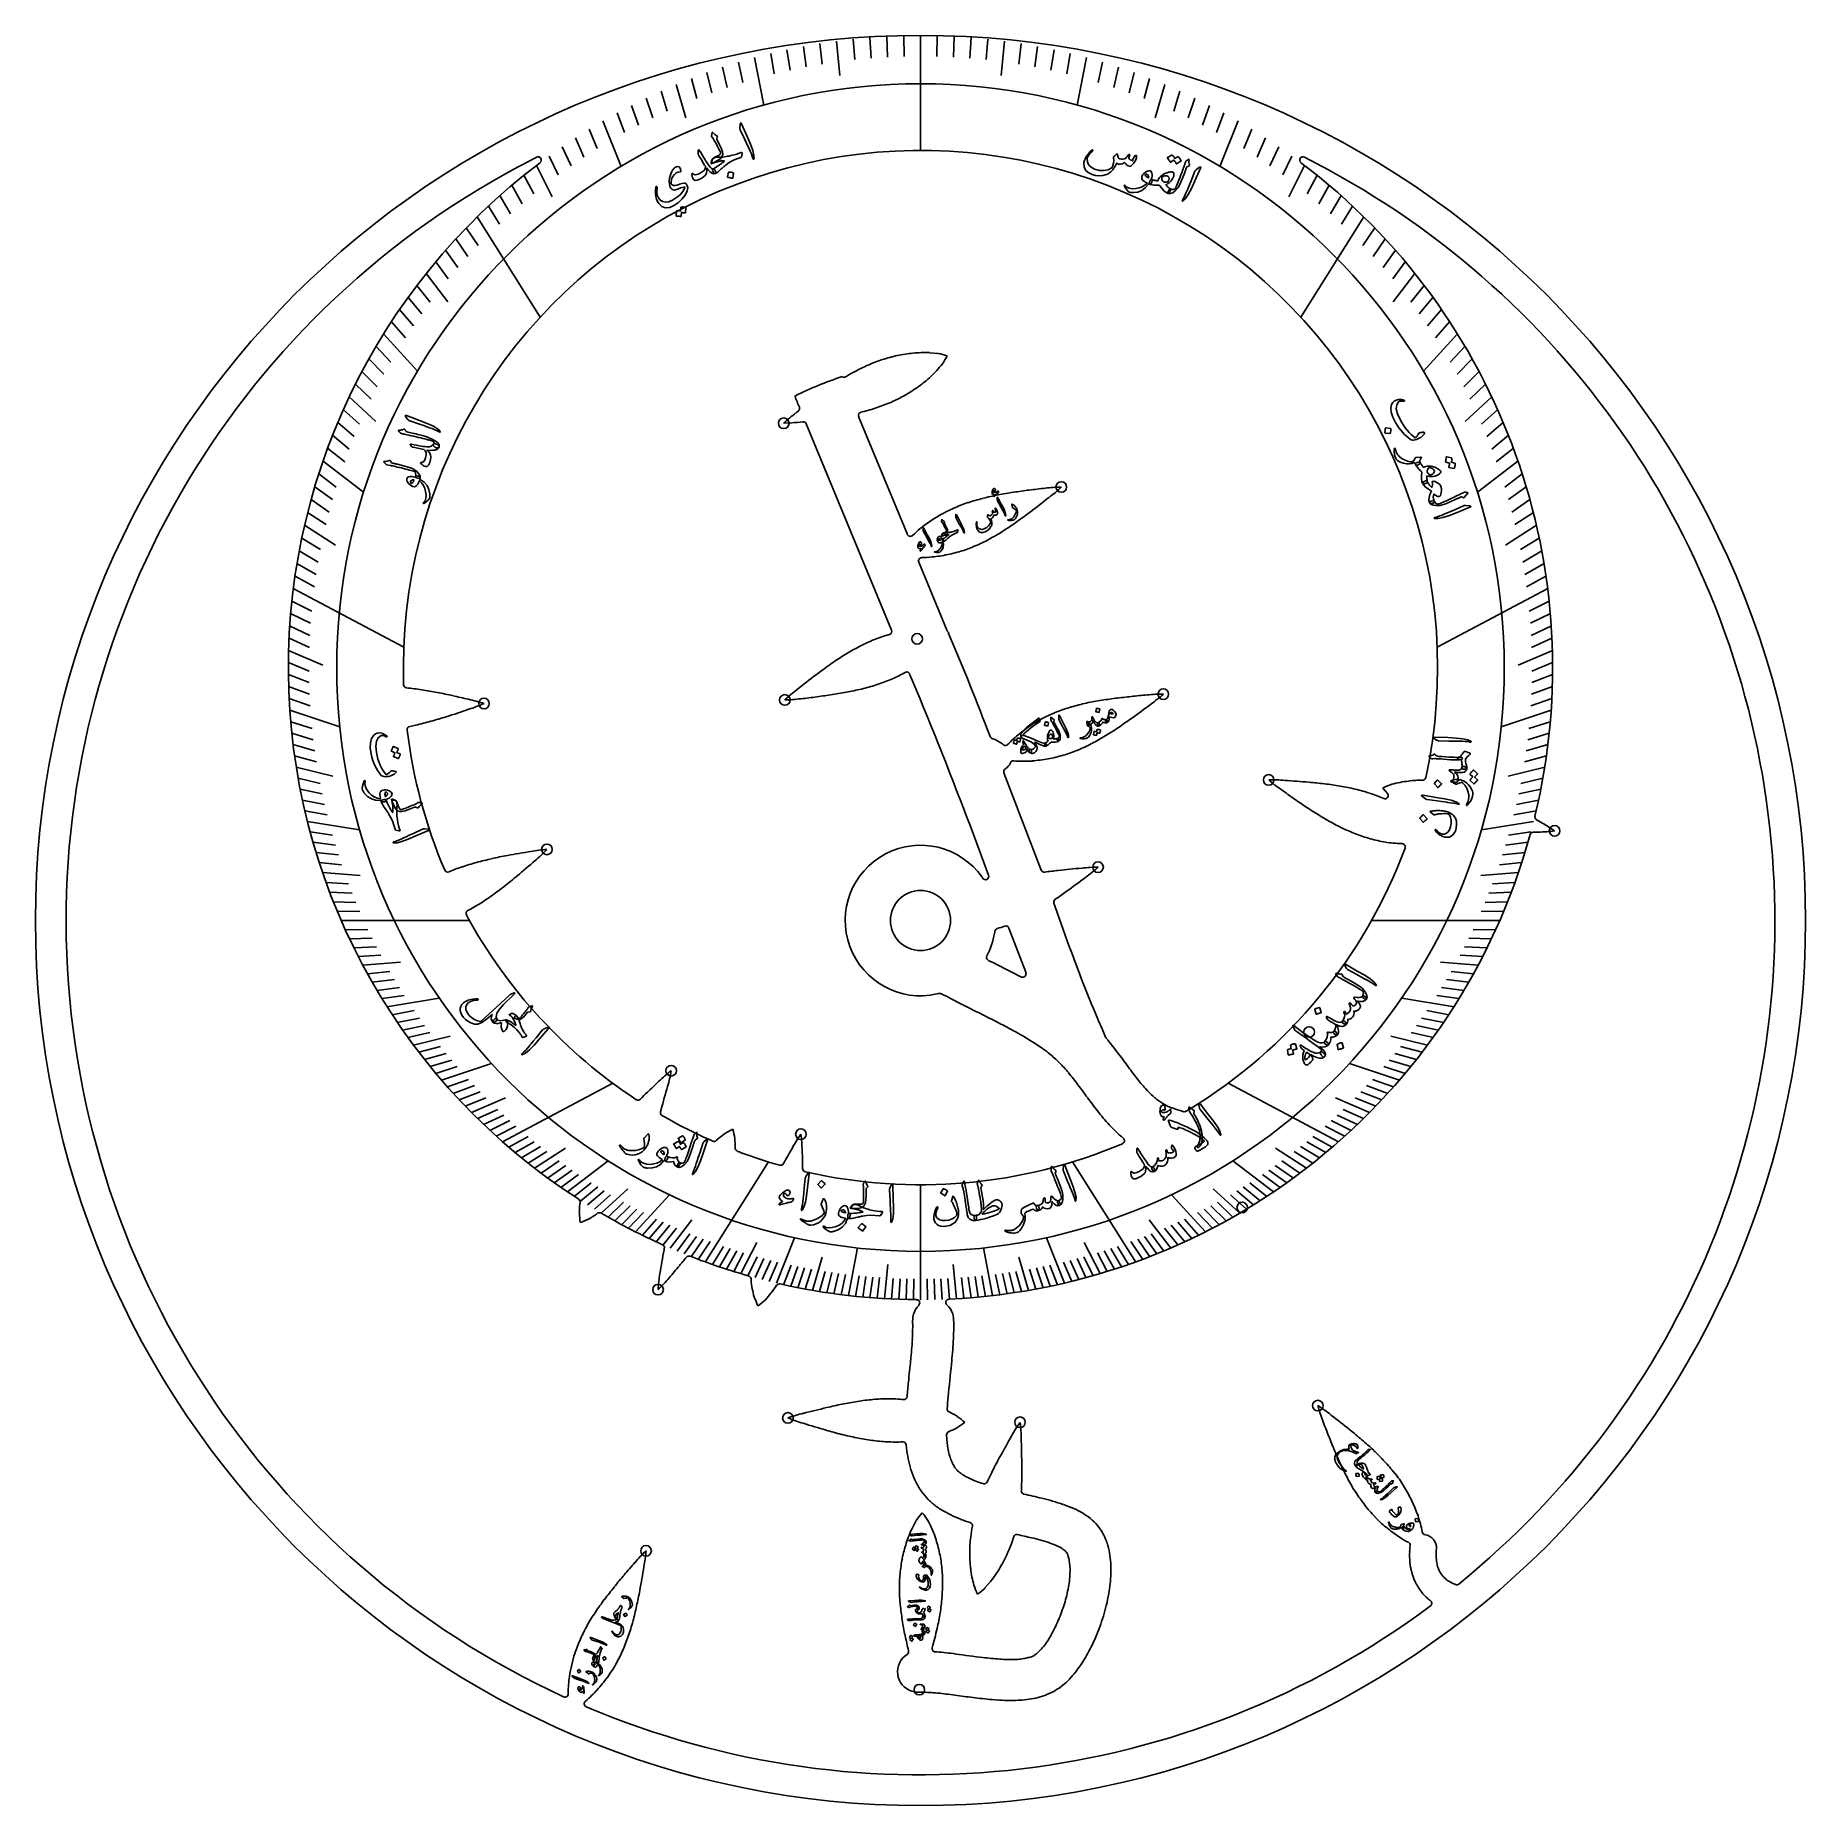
# Model space of a CAD drawing. Header units: millimetres. Extents: x -68 to 68, y -68 to 68.
import ezdxf

# ---------------------------------------------------------------- set-up
doc = ezdxf.new("R2010")
doc.units = ezdxf.units.MM
for name, color, linetype in [('CUT_INNER', 6, 'Continuous'), ('CUT_OUTER', 1, 'Continuous'), ('ENGRAVE', 7, 'Continuous'), ('ENGRAVE_FINE', 8, 'Continuous'), ('TEXT', 5, 'Continuous')]:
    doc.layers.add(name, color=color, linetype=linetype)

msp = doc.modelspace()

# ---------------------------------------------------------------- linework, layer by layer
at = {"layer": 'CUT_INNER'}
for points in [[(0.69, 43.59), (1.34, 43.54), (1.35, 43.54)], [(-9.65, 40.26), (-9.64, 40.26)], [(-9.88, 38.2), (-10.49, 38.17), (-10.5, 38.17)], [(-9.55, 38.98), (-9.37, 39.12)], [(-2.22, 22.29), (-8.77, 38.14)], [(-4.75, 38.68), (-1.01, 29.64)], [(-4.47, 39.04), (-4.57, 39.02)], [(-0.13, 27.52), (2.06, 22.23)], [(-2.84, 21.82), (-2.38, 21.96)], [(2.13, 22.13), (2.14, 22.13), (2.14, 22.12), (2.14, 22.11), (2.14, 22.1)], [(-38.75, 15), (-39.21, 14.9)], [(6.71, 13.52), (6.79, 13.61)], [(7.32, 12.24), (7.15, 12.26)], [(6.4, 11.34), (9.27, 3.87)], [(35.85, 9.75), (35.5, 10.17), (35.5, 10.18)], [(48.17, 7.22), (48.68, 6.88), (48.68, 6.88)], [(47.44, 6.79), (47.04, 6.78)], [(4.72, 3.32), (4.78, 3.24)], [(8.09, -3.98), (8.08, -3.97), (6.78, -0.58)], [(-19.91, -14.51), (-19.96, -14.68)], [(20.12, -14.66), (20.2, -14.68)], [(-15.68, -16.89), (-15.57, -16.79)], [(-14.23, -17.42), (-14.23, -17.46)], [(-9.09, -17.64), (-9.07, -18.25), (-9.06, -18.86), (-9.06, -19.04)], [(-10.52, -18.66), (-10.44, -18.52)], [(-26.15, -21.79), (-26.13, -21.66)], [(-24.79, -22.48), (-24.88, -22.55)], [(-19.69, -25.29), (-19.67, -25.16)], [(-13.19, -27.29), (-13.23, -27.28)], [(-13, -27.62), (-13.01, -27.51)], [(-11.48, -28.62), (-11.91, -29.11), (-11.91, -29.11)], [(2.19, -37.73), (2.24, -37.75)], [(2.2, -39.23), (2.16, -39.24)], [(-1.07, -40.51), (-1.09, -40.26)], [(2.28, -41.25), (2.28, -41.26)], [(2.45, -41.67), (2.46, -41.69)], [(-0.62, -46.63), (-0.32, -46.05), (-0.32, -46.05)], [(38.48, -46.77), (38.51, -46.94)], [(38.73, -47.15), (38.75, -47.15)], [(37.59, -48), (37.59, -47.99)], [(39.61, -48.22), (39.61, -48.22)], [(11.41, -49.08), (11.4, -49.06)], [(5.38, -50.75), (4.95, -51.24), (4.95, -51.25)], [(40.82, -50.87), (41.01, -50.96)], [(8.43, -56.55), (8.45, -56.54)], [(-27.04, -59.36), (-27.05, -59.3)]]:
    msp.add_lwpolyline(points, dxfattribs=at)
msp.add_circle((0, 0), 2.31, dxfattribs=at)
for centre, radius, start, end in [((0, 19.42), 39.7, 347.6995, 181.902), ((-13.45, 26.51), 35.87, 116.5338, 117.2167), ((-29.36, 58.38), 0.25, 307.091, 116.543), ((29.36, 58.38), 0.25, 63.457, 232.9102), ((0, 0), 65.59, 309.0476, 63.3025), ((0, 0), 65.59, 117.0709, 245.3098), ((0, 19.42), 48.53, 126.9992, 237.2678), ((0, 19.42), 48.53, 346.402, 53.0012), ((0.42, 33.02), 10.58, 95.4024, 101.9948), ((0.36, 33.78), 9.82, 88.08, 95.4634), ((-0.41, 35.02), 8.7, 73.5276, 78.3699), ((1.66, 29.8), 14.04, 113.922, 118.7594), ((0.82, 31.68), 11.98, 108.2459, 113.9047), ((0.51, 32.63), 10.98, 102.0048, 108.2246), ((-4.93, 47.96), 8.43, 312.7455, 321.629), ((-4.49, 46.87), 7.43, 326.1411, 331.8063), ((3.77, 12.95), 30.43, 108.7591, 116.149), ((-5.86, 41.95), 0.25, 230.0324, 301.6443), ((0.15, 32.32), 11.11, 118.1863, 121.9748), ((-6.5, 49.67), 10.75, 299.7268, 306.1368), ((-6.27, 49.36), 10.37, 306.1269, 312.9619), ((-2.87, 42.56), 7.15, 198.7492, 206.0998), ((-9.53, 39.32), 0.25, 308.1841, 22.4612), ((-7.4, 51.57), 12.85, 288.4512, 293.7208), ((-6.81, 50.22), 11.38, 293.7411, 299.708), ((-3.31, 30.71), 10.36, 127.0969, 133.9742), ((-13.7, 76.85), 38.84, 275.6537, 276.9067), ((-9, 38.04), 0.25, 22.4612, 96.7383), ((-4.51, 38.78), 0.25, 103.2755, 202.4612), ((-8.29, 54.25), 15.68, 284.0954, 288.4383), ((9.87, 12.16), 20.88, 100.7997, 104.0914), ((11.78, 2.14), 31.08, 98.571, 100.8036), ((15.19, -20.42), 53.9, 97.2894, 98.585), ((19.56, -53.96), 87.72, 96.5373, 97.3395), ((10.98, 22.94), 10.34, 90.9407, 97.8247), ((3.62, 40.74), 10.36, 307.0969, 313.9742), ((7.12, 21.23), 11.38, 113.7411, 119.708), ((7.71, 19.89), 12.85, 108.4512, 113.7208), ((8.6, 17.2), 15.68, 104.0954, 108.4383), ((-15.74, 63.3), 40.05, 305.3539, 307.0953), ((-38.61, 93.56), 77.98, 307.0839, 308.4342), ((3.9, 25.15), 6.3, 128.3986, 135.6302), ((6.78, 21.83), 10.69, 119.7185, 129.4458), ((-3.19, 45), 17.86, 298.7678, 302.6008), ((-7.06, 51.05), 25.04, 302.6007, 305.3621), ((-0.78, 29.74), 0.25, 202.4612, 314.94), ((-0.51, 39.77), 11.98, 288.2459, 293.9047), ((-1.35, 41.65), 14.04, 293.922, 298.7594), ((0.1, 27.61), 0.25, 89.9824, 202.4612), ((0.18, 34.14), 6.27, 269.2894, 276.4801), ((-0.11, 38.44), 10.58, 275.4024, 281.9948), ((-0.19, 38.83), 10.98, 282.0048, 288.2246), ((0.91, 10.44), 11.98, 108.2459, 113.9047), ((-2.45, 22.2), 0.25, 286.6927, 22.4612), ((2.29, 22.32), 0.25, 202.4612, 230.6152), ((2.39, 22.08), 0.25, 174.3072, 202.4612), ((-154.29, -45.78), 170.5, 20.5723, 23.4207), ((3.59, 5.21), 17.86, 118.7678, 122.6008), ((1.75, 8.56), 14.04, 113.922, 118.7594), ((16.14, -13.08), 40.05, 125.3539, 127.0953), ((7.45, -0.84), 25.04, 122.6007, 125.3621), ((-6.31, 28.1), 10.41, 293.6026, 299.5627), ((-1.06, 18.83), 0.25, 22.4612, 118.2297), ((-39.43, 18.11), 0.25, 181.9336, 263.6268), ((-41.44, -2.45), 20.41, 81.1318, 84.423), ((-43.07, -13), 31.08, 78.9223, 81.1549), ((-3.22, 9.47), 10.36, 127.0969, 133.9742), ((39, -43.35), 77.98, 127.0839, 128.4342), ((-9.47, 38.06), 20.88, 280.7997, 284.0914), ((-8.21, 33.01), 15.68, 284.0954, 288.4383), ((-7.31, 30.33), 12.85, 288.4512, 293.7208), ((-308.63, -110.47), 333.89, 19.9533, 22.8012), ((-47.44, -35.39), 53.9, 77.6407, 78.9363), ((-54.61, -68.45), 87.72, 76.8885, 77.6908), ((-36.83, 6.85), 10.35, 71.2976, 78.1741), ((-37.77, 26.09), 10.35, 287.4464, 294.3309), ((-10.59, 27.27), 10.34, 270.9407, 277.8247), ((-19.16, 104.17), 87.72, 276.5373, 277.3395), ((-14.8, 70.64), 53.9, 277.2894, 278.585), ((-11.38, 48.08), 31.08, 278.571, 280.8036), ((15.21, 4.07), 12.85, 107.0263, 112.2958), ((16.03, 1.36), 15.68, 102.6704, 107.0133), ((17.17, -3.71), 20.88, 99.3747, 102.6664), ((18.84, -13.78), 31.08, 97.146, 99.3787), ((21.69, -36.42), 53.9, 95.8644, 97.16), ((25.22, -70.05), 87.72, 95.1123, 95.9145), ((-29.26, 78.87), 77.98, 305.6589, 307.0092), ((18.56, 7.04), 10.34, 89.5158, 96.3997), ((11.64, 25.02), 10.36, 305.6719, 312.5492), ((-44.37, 39.4), 25.04, 282.952, 285.7133), ((-48.43, 53.85), 40.05, 285.7052, 287.4466), ((-59.78, 90.04), 77.98, 287.4352, 288.7855), ((14.33, 6.04), 10.69, 118.2935, 128.0208), ((14.65, 5.43), 11.38, 112.3161, 118.283), ((-7.16, 48.05), 40.05, 303.9289, 305.6703), ((-39.16, 14.66), 0.25, 101.9982, 186.8555), ((-0.02, 19.41), 39.68, 186.9286, 203.0751), ((5.57, 14.22), 0.25, 201.0362, 252.4173), ((5.06, 12.58), 1.46, 66.9408, 72.9257), ((4.59, 11.4), 2.74, 59.1508, 67.5113), ((4.11, 10.59), 3.68, 51.9652, 59.1889), ((13.79, 6.72), 9.82, 127.9925, 135.4168), ((4.94, 29.45), 17.86, 297.3429, 301.1759), ((1.22, 35.59), 25.04, 301.1758, 303.9371), ((6.52, 13.68), 0.25, 233.0793, 317.948), ((7.13, 12.01), 0.25, 84.1465, 158.6091), ((7.9, 22.04), 9.82, 266.655, 274.0384), ((7.85, 22.81), 10.58, 273.9774, 280.5698), ((7.78, 23.2), 10.98, 280.5798, 286.7996), ((7.49, 24.15), 11.98, 286.821, 292.4797), ((6.69, 26.05), 14.04, 292.497, 297.3344), ((6.64, 11.43), 0.25, 120.4389, 201.0362), ((5.96, 12.5), 1.02, 302.5862, 336.675), ((38.54, 11.01), 0.25, 271.3158, 347.8711), ((27.06, 0.45), 10.35, 84.9463, 91.8311), ((33.55, 18.58), 10.35, 228.7977, 235.6741), ((78.79, 81.35), 87.72, 234.3885, 235.1908), ((22.92, -67.06), 77.98, 84.9352, 86.2855), ((26.28, -29.28), 40.05, 83.2052, 84.9466), ((28.06, -14.37), 25.04, 80.452, 83.2133), ((29.25, -7.29), 17.86, 76.6191, 80.4521), ((30.13, -3.57), 14.04, 71.7732, 76.6106), ((30.97, -1.06), 11.39, 66.2055, 71.8282), ((38.68, 3.46), 7.43, 109.6174, 115.2825), ((35.66, 9.59), 0.25, 247.5291, 39.4301), ((38.38, 2.32), 8.43, 96.2218, 105.1053), ((38.53, 1.57), 9.2, 89.8717, 96.6549), ((59.52, 53.55), 53.9, 235.1407, 236.4363), ((46.91, 34.54), 31.08, 236.4223, 238.6549), ((41.61, 25.82), 20.88, 238.6509, 241.9427), ((39.16, 21.23), 15.68, 241.9467, 246.2896), ((38.02, 18.65), 12.85, 246.3025, 251.572), ((47.42, 7.95), 0.25, 166.4662, 240.2146), ((24.53, -32.44), 46.17, 59.2024, 60.4569), ((47.34, 17.15), 10.36, 270.573, 277.451), ((-27.99, -4.87), 10.35, 93.7979, 100.674), ((-36.23, 12.54), 10.35, 309.9463, 316.8313), ((0, 0), 5.78, 35.141, 282.641), ((0, 19.42), 48.53, 272.5736, 344.6803), ((0, 19.42), 39.7, 301.29, 339.571), ((37.55, 17.25), 11.38, 251.5924, 257.5593), ((37.41, 16.63), 10.75, 257.578, 263.9881), ((37.05, 11.93), 6.03, 262.7602, 269.2973), ((36.97, 5.65), 0.25, 339.4336, 89.1094), ((47.05, 6.53), 0.25, 91.6604, 164.707), ((-31.2, -7.67), 12.45, 108.841, 113.6636), ((-29.4, -12.8), 17.88, 105.1632, 108.9887), ((-27.52, -19.73), 25.06, 102.4073, 105.1633), ((-24.29, -34.4), 40.09, 100.677, 102.4154), ((-16.45, -76.17), 82.58, 99.3761, 100.651), ((-81.03, 63.21), 77.98, 309.9352, 311.2855), ((13.55, -6.26), 10.35, 89.5217, 96.3977), ((6.63, 11.72), 10.35, 305.67, 312.5551), ((-36.29, 3.96), 0.25, 203.0273, 292.6314), ((-56.69, 34.12), 40.05, 308.2052, 309.9466), ((4.99, 3.38), 0.25, 214.4531, 21.0362), ((9.51, 3.96), 0.25, 201.0362, 277.7068), ((14.31, -29.95), 34, 96.3228, 98.06), ((19.73, -78.23), 82.58, 95.0998, 96.3748), ((-34.27, 65.58), 77.98, 305.6589, 307.0092), ((-43.25, 16.47), 17.86, 301.6191, 305.4521), ((-47.41, 22.32), 25.04, 305.452, 308.2133), ((10.48, 1.42), 0.25, 124.3657, 201.0362), ((-8.66, 29.8), 33.98, 304.0123, 305.748), ((-34.64, 0.55), 0.25, 117.9936, 208.6523), ((0, 19.41), 39.7, 208.5763, 236.6599), ((-40.23, 11.49), 12.04, 297.0076, 301.8106), ((140.65, 45.59), 137.71, 198.7455, 203.3369), ((0, 0), 5.77, 331.9148, 350.1419), ((2.18, -0.35), 3.57, 349.7072, 352.3739), ((5.96, -0.86), 0.25, 105.2678, 172.2656), ((4.29, 5.31), 6.14, 285.2222, 290.8097), ((6.55, -0.67), 0.25, 21.0362, 108.2529), ((5.32, -2.83), 0.25, 152.5781, 237.4687), ((6, -1.65), 1.62, 239.8612, 245.5225), ((278.73, 541.58), 609.46, 243.34601, 243.46975), ((-47.92, -112.73), 121.85, 62.8374, 63.4698), ((7.83, -4.08), 0.272, 267.2454, 19.7383), ((7.83, -4.07), 0.282, 241.9393, 266.9407), ((0.48, -2.02), 3.7, 282.2479, 284.9631), ((1.5, -5.84), 0.25, 61.2328, 104.7656), ((16.8, 21.92), 31.45, 241.1365, 242.6537), ((42.73, 71.42), 87.33, 242.4591, 243.3442), ((272.69, 529.5), 599.89, 243.34362, 243.47033), ((-48.38, -113.64), 118.94, 62.8478, 63.4714), ((-17.68, -53.78), 51.67, 61.4619, 62.853), ((-8.01, -36), 31.43, 59.2629, 61.4696), ((-2.9, -27.42), 21.44, 56.1791, 59.2715), ((14.47, -8.85), 0.279, 204.6548, 218.8866), ((16.93, -6.86), 3.44, 218.9302, 222.1962), ((-7.28, -27.07), 28.09, 36.802, 39.5735), ((0.54, -22.29), 15.27, 52.1488, 56.2049), ((5.1, -16.36), 7.78, 44.5025, 51.8413), ((-93.78, -91.77), 136.11, 36.26, 36.7974), ((-12.84, -19.73), 10.34, 127.5423, 134.426), ((-29.35, -9.84), 10.35, 343.6962, 350.5811), ((1.9, -19.5), 12.27, 39.4439, 44.4624), ((-7.55, -27.28), 24.51, 36.7536, 39.4719), ((46.77, 11.31), 38.19, 216.2424, 217.9931), ((27.72, -3.59), 14, 217.9463, 222.2137), ((2.04, -37.27), 33.31, 133.6899, 134.9856), ((39.9, -76.35), 87.72, 133.1385, 133.9408), ((-94.76, 7.4), 77.98, 343.6852, 345.0355), ((-98.68, -95.39), 138.28, 36.2618, 36.7688), ((22.66, -8.19), 7.15, 222.1353, 229.2586), ((-21.68, -13.54), 0.25, 236.7773, 314.8632), ((-19.72, -14.75), 0.25, 163.2618, 239.9414), ((47.2, 11.62), 42.64, 216.2661, 217.9625), ((28.28, -3.13), 18.65, 217.9727, 220.1787), ((21.6, -9.32), 5.61, 229.9048, 233.9106), ((21.34, -9.49), 5.32, 235.0302, 239.0298), ((21.22, -9.54), 5.22, 239.9895, 248.6495), ((21.95, -7.69), 7.2, 248.6111, 255.342), ((20.26, -14.43), 0.25, 256.4748, 300.7617), ((8.7, 5), 22.86, 300.7319, 301.4197), ((-0.05, 19.32), 39.59, 239.9943, 246.3178), ((-10.59, -23.84), 8.7, 116.0056, 120.8479), ((-21.6, -17.86), 7.43, 8.6191, 14.2843), ((24.84, -6.12), 14.09, 219.9361, 222.7016), ((22.71, -8.15), 11.15, 222.4427, 228.9087), ((-15.85, -16.71), 0.25, 246.2695, 312.4604), ((-10.04, -23.32), 8.56, 125.8053, 130.2763), ((-22.1, -17.33), 7.87, 359.4064, 4.2689), ((-13.98, -17.47), 0.25, 177.418, 249.082), ((66.14, -61.29), 87.72, 150.0135, 150.8158), ((-0.76, -22.42), 10.35, 144.4228, 151.299), ((-19.44, -17.74), 10.35, 0.5713, 7.4562), ((0, 19.41), 39.7, 257.0987, 292.9917), ((17.5, -14.18), 3.18, 228.2503, 232.5084), ((15.41, -16.9), 0.25, 293.0273, 51.8113), ((-6.17, 2.97), 22.13, 249.0822, 249.75), ((-0.01, 19.39), 39.68, 249.6097, 254.2005), ((-10.74, -18.54), 0.25, 254.3555, 331.0897), ((-8.81, -19.04), 0.25, 180.7881, 257.168), ((-26.38, -21.62), 0.25, 351.5413, 57.1289), ((-18.33, -22.67), 7.87, 173.5297, 178.3922), ((-18.77, -22.1), 7.43, 182.7424, 188.4075), ((-29.12, -15.02), 8.7, 290.1289, 294.9712), ((-29.72, -15.49), 8.56, 299.9286, 304.3996), ((-24.64, -22.68), 0.25, 59.5927, 126.5837), ((-0.06, 19.29), 48.39, 239.6472, 245.9186), ((57, -39.42), 77.98, 169.5619, 170.9122), ((-19.91, -25.12), 0.25, 349.1385, 65.918), ((-17.78, -26.01), 0.25, 68.7316, 140.7399), ((-0.02, 19.36), 48.47, 248.6238, 254.1825), ((-9.82, -28.98), 10.35, 169.5729, 176.4578), ((-85.52, 30.1), 87.72, 319.0153, 319.8175), ((-46.81, -2.43), 37.15, 319.621, 320.9166), ((-27.26, -20.83), 10.34, 313.4191, 320.3027), ((-13.26, -27.53), 0.25, 4.7344, 74.3555), ((-4.63, -26.71), 8.43, 186.2218, 195.1053), ((-16.1, -24.79), 5.99, 320.3634, 327.5207), ((-10.83, -28.15), 0.25, 77.1698, 147.1406), ((0, 19.4), 48.51, 257.1691, 269.6373), ((-5.76, -26.41), 7.43, 199.6174, 205.2825), ((-17.71, -22.64), 8.7, 307.0039, 311.8462), ((0.97, -30.66), 1.57, 134.8922, 163.5567), ((-0.31, -29.36), 0.25, 312.5053, 89.4727), ((2.19, -29.32), 0.25, 92.638, 228.1303), ((1.63, -29.99), 0.627, 44.0619, 50.6902), ((0.97, -30.66), 1.57, 0.5016, 44.9758), ((-18.06, -31.14), 17.46, 356.6545, 1.5273), ((1, -30.67), 1.6, 163.7047, 180.182), ((-17.4, -31.16), 19.95, 356.701, 1.4623), ((-38.4, -29.96), 37.84, 354.2537, 356.6787), ((-38.23, -29.98), 40.81, 354.2593, 356.7322), ((-290.15, -4.77), 290.84, 353.9496, 354.2812), ((-43025.74, 4337.52), 43249.62, 354.195408, 354.19875), ((-1.28, -36.53), 0.25, 265.8163, 355.2061), ((38.77, -39.77), 39.93, 173.75, 175.37), ((21.75, -38.62), 19.73, 174.0389, 176.7153), ((-6.62, -47.91), 10.35, 103.2334, 110.1185), ((10.63, -113.31), 77.98, 103.2223, 104.5726), ((1.96, -76.38), 40.05, 101.4923, 103.2337), ((-1.03, -61.67), 25.04, 98.7392, 101.5005), ((-2.12, -54.57), 17.86, 94.9063, 98.7393), ((-2.45, -50.76), 14.04, 90.0604, 94.8978), ((-2.45, -48.54), 11.82, 84.4366, 90.0617), ((2.29, -37.5), 0.25, 176.5971, 246.1209), ((-1.52, -45.44), 8.56, 59.4657, 63.9367), ((25.02, -46.03), 10.36, 51.198, 58.0761), ((40.49, -34.56), 10.34, 195.0427, 201.9257), ((-15.92, -99.86), 77.98, 51.1852, 52.5355), ((-6.15, -28.65), 10.35, 247.0851, 253.9611), ((15.6, 40.23), 82.58, 252.6632, 253.9382), ((3.82, -0.6), 40.09, 253.9642, 255.7026), ((2.25, -39.48), 0.25, 111.0784, 181.3039), ((-0.88, -31.99), 7.87, 293.0668, 297.9293), ((-1.17, -32.66), 7.43, 302.2795, 307.9447), ((-2.23, -45.15), 8.7, 49.666, 54.5083), ((16.07, -44.52), 10.34, 144.5824, 151.4657), ((-2.62, -39.9), 10.36, 0.7379, 7.6157), ((112.98, -7.5), 87.72, 200.6385, 201.4408), ((7.86, -70.31), 40.05, 49.4552, 51.1966), ((0.12, -15.16), 25.06, 255.6945, 258.4504), ((-1.32, -22.2), 17.88, 258.4503, 262.2758), ((-1.84, -25.99), 14.05, 262.2842, 267.1133), ((-1.95, -28.06), 11.98, 267.1303, 272.7819), ((-1.34, -40.28), 0.25, 4.8612, 95.2352), ((9.25, -39.31), 10.39, 186.6625, 191.2679), ((3.25, -39.49), 1.25, 179.7027, 183.8545), ((12.37, -39), 10.38, 183.1594, 186.6152), ((9.58, -39.25), 7.58, 187.2201, 191.5742), ((11.69, -38.48), 9.81, 193.4834, 196.3899), ((78.63, -80.66), 82.58, 150.1659, 151.4409), ((-70.2, -42.59), 77.98, 0.7251, 2.0753), ((81.52, -19.91), 53.9, 201.3907, 202.6863), ((60.47, -28.71), 31.08, 202.6723, 204.9049), ((17.62, -58.9), 25.04, 46.702, 49.4633), ((22.54, -53.68), 17.86, 42.8691, 46.7021), ((7.25, -39.67), 8.36, 191.5033, 197.2436), ((8.85, -38.88), 6.98, 199.9859, 203.5726), ((6.92, -39.34), 5.04, 207.7972, 211.895), ((2.93, -41.81), 0.353, 213.4207, 220.625), ((6.04, -39.29), 4.36, 219.0796, 223.0491), ((41.31, -60.33), 40.09, 151.4669, 153.2053), ((-32.27, -42.12), 40.05, 358.9951, 0.7365), ((51.22, -33.01), 20.88, 204.9009, 208.1927), ((25.34, -51.08), 14.04, 38.0232, 42.8606), ((5.98, -40.03), 7.04, 197.494, 204.5033), ((5.19, -40.35), 6.19, 204.8604, 212.7887), ((3.11, -42.02), 0.353, 224.5883, 231.9429), ((7.54, -36.59), 7.35, 230.8278, 233.7982), ((3.4, -42.24), 0.354, 234.9912, 240.493), ((6.6, -37.04), 6.45, 238.4952, 243.2126), ((7.15, -35.54), 8.04, 244.5385, 253.1312), ((4.89, -43), 0.25, 251.1939, 335.2693), ((22.97, -51.15), 19.58, 153.0037, 155.7542), ((-12.15, -42.53), 19.93, 356.4332, 359.1798), ((46.63, -35.47), 15.68, 208.1967, 212.5396), ((26.97, -49.8), 11.98, 32.3472, 38.006), ((27.8, -49.27), 10.98, 26.1061, 32.3259), ((2.49, -42.19), 2.92, 211.1282, 214.2735), ((6.54, -38.86), 8.16, 217.5973, 223.208), ((1.83, -43.37), 1.64, 221.0484, 231.8646), ((7.75, -36.28), 10.88, 230.3937, 234.6798), ((7.99, -43.79), 0.25, 176.9355, 257.3321), ((-5.56, -105.1), 62.54, 76.2486, 77.5425), ((4.84, -62.87), 19.05, 71.2443, 76.4428), ((7.04, -55.96), 11.8, 66.416, 70.5602), ((44.25, -36.98), 12.85, 212.5525, 217.822), ((28.16, -49.09), 10.58, 19.5037, 26.096), ((6.81, -51.04), 8.7, 140.1228, 144.9651), ((-5.69, -50.08), 7.43, 32.7363, 38.4014), ((-6.86, -50.04), 8.43, 19.3407, 28.2242), ((3.04, -42.7), 2.92, 237.3354, 239.7378), ((6.2, -37.71), 8.82, 238.3264, 249.4423), ((6.67, -36.86), 9.79, 248.606, 253.0595), ((8.57, -52.17), 7.72, 59.3488, 65.5792), ((11.72, -46.98), 1.64, 52.396, 61.5008), ((9.04, -50.93), 6.42, 48.0087, 54.9287), ((11.87, -47.61), 2.06, 39.4883, 44.8814), ((43.08, -37.88), 11.38, 217.8424, 223.8093), ((42.62, -38.32), 10.75, 223.828, 230.2381), ((28.89, -48.84), 9.82, 12.1813, 19.5647), ((8.25, -50.83), 9.82, 154.6752, 162.0586), ((-8.68, -50.72), 10.37, 12.7221, 19.5571), ((14.53, -48.56), 10.75, 173.3679, 179.778), ((3.74, -46.46), 0.25, 348.8858, 71.1939), ((11.86, -48.17), 8.05, 168.0726, 173.9617), ((-0.39, -45.16), 7.85, 338.1473, 344.063), ((7.39, -47.39), 0.25, 77.3321, 163.319), ((-3.61, -96.91), 50.98, 76.2299, 77.4708), ((4.82, -62.9), 15.95, 71.2413, 76.5839), ((8.98, -50.23), 5.96, 34.1902, 41.1836), ((12.14, -47.94), 2.06, 25.5621, 31.0503), ((6.85, -50.63), 8, 21.7974, 26.5895), ((42.38, -38.62), 10.36, 230.2278, 237.1094), ((39.73, -42.97), 5.28, 235.5961, 244.3951), ((38.76, -46.9), 0.25, 189.6508, 263.6321), ((38.59, -48.16), 1.02, 356.6305, 81.1591), ((-14, -55.94), 10.34, 133.1671, 140.0509), ((-31.41, -47.71), 10.36, 349.3231, 356.2005), ((8.97, -51.07), 10.58, 161.9976, 168.5899), ((-9.05, -50.81), 10.75, 6.3219, 12.732), ((14.15, -48.56), 10.37, 179.7681, 186.603), ((-3.03, -44.24), 10.63, 329.0518, 338.8345), ((7.3, -55.28), 7.93, 66.1427, 70.4512), ((8.37, -52.5), 4.96, 59.538, 64.4678), ((10.71, -48.54), 0.353, 55.376, 61.5667), ((8.64, -51.38), 3.87, 50.7528, 54.0948), ((10.87, -48.66), 0.353, 43.0217, 51.9204), ((10.19, -49.26), 1.26, 36.7606, 41.562), ((10.92, -48.72), 0.353, 29.1578, 38.2137), ((9.39, -49.51), 2.08, 22.5605, 27.4466), ((10.98, -48.86), 0.353, 18.1964, 24.3918), ((6.31, -50.27), 5.24, 13.3293, 16.8805), ((11.51, -48.61), 2.92, 16.2246, 18.9296), ((8.72, -49.6), 5.89, 10.2347, 17.91), ((7.4, -49.8), 7.22, 3.6414, 9.9404), ((37.34, -47.95), 0.25, 350.8196, 63.4742), ((43.72, -48.69), 6.17, 177.657, 185.4382), ((42.16, -48.55), 4.61, 173.118, 178.5651), ((44.69, -48.69), 5.1, 174.7173, 181.3494), ((43.08, -48.73), 3.49, 181.4052, 189.306), ((18.26, -85.22), 53.9, 139.5157, 140.8113), ((44.03, -107.12), 87.72, 138.7635, 139.5658), ((-98.18, -36.97), 77.98, 349.3102, 350.6605), ((10.36, -51.23), 11.98, 174.8411, 180.4998), ((9.37, -51.15), 10.98, 168.6, 174.8197), ((-9.68, -50.88), 11.38, 0.3363, 6.3032), ((12.23, -48.82), 8.43, 186.3867, 195.2702), ((-2.33, -44.67), 9.82, 321.7212, 329.1046), ((4.15, -50.24), 7.35, 5.8902, 9.1252), ((3.18, -49.75), 8.3, 354.3557, 358.294), ((5.39, -49.9), 6.09, 359.0374, 3.8336), ((3.54, -49.77), 11.08, 350.0755, 358.0437), ((5.79, -49.88), 8.83, 358.263, 3.4565), ((42.55, -48.8), 5, 185.4658, 194.0814), ((41.87, -48.97), 4.29, 194.1146, 203.9799), ((42.18, -48.87), 2.58, 189.3048, 198.5048), ((41.67, -49.04), 2.04, 198.5484, 208.7906), ((41.48, -49.14), 1.82, 208.8898, 224.9506), ((0.58, -70.81), 31.08, 140.7973, 143.0299), ((-60.91, -44.02), 40.05, 347.5802, 349.3216), ((12.42, -51.21), 14.04, 180.5171, 185.3545), ((-11.16, -50.88), 12.85, 355.0464, 0.3159), ((11.09, -48.52), 7.43, 199.7823, 205.4474), ((-0.87, -44.79), 8.7, 307.1688, 312.0111), ((0.43, -49.24), 11.1, 343.1481, 349.9722), ((0.95, -49.4), 10.56, 350.3722, 353.6764), ((41.5, -49.13), 3.88, 203.9803, 218.463), ((41.52, -49.1), 3.92, 218.5264, 229.0987), ((41.64, -48.97), 2.06, 225.0318, 235.1098), ((41.96, -48.52), 2.61, 235.1484, 244.1687), ((41.38, -50.09), 0.941, 247.3244, 252.9344), ((41.16, -50.75), 0.25, 255.2017, 309.1992), ((0, 0), 65.59, 246.9623, 306.6481), ((-7.58, -64.67), 20.88, 143.0259, 146.3177), ((-46.25, -47.25), 25.04, 344.827, 347.5883), ((16.23, -50.85), 17.86, 185.363, 189.196), ((-13.97, -50.63), 15.68, 350.6905, 355.0334), ((-0.82, -48.88), 12.39, 337.0133, 343.2476), ((-0.56, -48.97), 15.26, 339.8655, 346.2581), ((1.22, -49.4), 13.43, 346.2523, 350.2531), ((40.85, -49.91), 2.87, 228.7295, 233.8843), ((39, -52.43), 0.25, 306.7383, 52.251), ((-14.37, -60.4), 12.85, 150.6775, 155.947), ((-11.91, -61.79), 15.68, 146.3217, 150.6646), ((-39.32, -49.13), 17.86, 340.9941, 344.8271), ((23.31, -49.71), 25.04, 189.1959, 191.9572), ((-28.95, -47.59), 30.97, 344.5693, 347.4008), ((-19.1, -49.79), 20.88, 347.3948, 350.6866), ((0.63, -49.53), 10.8, 330.3111, 337.1364), ((-0.38, -49.06), 15.06, 333.5623, 339.9473), ((-15.71, -59.8), 11.38, 155.9674, 161.9343), ((-35.71, -50.37), 14.04, 336.1482, 340.9856), ((37.53, -46.7), 39.57, 191.9438, 193.6852), ((3.81, -51.36), 7.14, 321.9363, 330.5081), ((-16.37, -59.58), 10.69, 161.9447, 171.6721), ((-33.82, -51.2), 11.98, 330.4722, 336.131), ((-0.19, -57.67), 1.57, 122.4538, 252.3081), ((-1.16, -56.12), 0.25, 299.4775, 13.2534), ((1.14, -55.9), 0.25, 164.8571, 266.4351), ((0.91, -60.25), 4.11, 85.1253, 87.0045), ((-1.57, -89.41), 33.38, 82.6682, 85.1383), ((-3596.23, -27764), 27940.44, 82.595016, 82.599341), ((7.92, -31.43), 25.34, 262.8918, 265.8459), ((6.91, -45.63), 11.11, 265.7332, 271.5573), ((6.95, -49.57), 7.17, 272.0966, 275.9712), ((7.14, -51.89), 4.84, 276.6027, 281.5721), ((6.8, -51.22), 5.57, 283.6452, 287.0439), ((6.94, -52.69), 4.14, 291.409, 295.0244), ((8.53, -56.12), 0.353, 296.3108, 302.4864), ((6.79, -53.23), 3.73, 301.2513, 304.5024), ((8.69, -56.02), 0.353, 305.744, 311.7662), ((6.81, -53.73), 3.31, 309.7272, 314.8599), ((4.9, -52.08), 5.83, 316.6669, 320.8294), ((3.79, -51.36), 10.29, 322.1346, 326.3579), ((2.1, -50.31), 12.28, 326.6481, 333.6519), ((-17.23, -59.46), 9.82, 171.6437, 179.068), ((-32.63, -51.92), 10.58, 317.6287, 324.221), ((-32.95, -51.69), 10.98, 324.2311, 330.4509), ((6.89, -53.86), 6.31, 309.5863, 316.0774), ((5.5, -52.62), 8.17, 316.5846, 321.7323), ((-27.29, -59.37), 0.25, 245.2148, 1.5992), ((-32.07, -52.44), 9.82, 310.3063, 317.6897), ((-0.19, -57.64), 1.6, 252.4433, 268.9206), ((-0.14, -72.54), 13.3, 85.1599, 90.3412), ((-1.52, -89.03), 29.85, 82.6495, 85.189), ((-27.55, -291.92), 234.4, 82.3407, 82.6848), ((10.05, -12.32), 47.71, 262.3396, 264.0664), ((7.24, -39.47), 20.42, 264.057, 266.2364), ((7.16, -51.91), 7.96, 275.8795, 280.9862), ((7.44, -53.52), 6.33, 281.2357, 287.7361), ((7.74, -54.55), 5.26, 287.9638, 296.04), ((8.85, -56.61), 2.92, 294.3452, 297.0417), ((6.44, -52.69), 7.52, 299.8533, 304.6612), ((9.82, -57.49), 1.64, 302.845, 311.7021), ((-25.57, -60.13), 0.25, 126.0393, 246.956), ((6.94, -45.07), 14.81, 265.9462, 268.7952), ((6.93, -49.07), 10.81, 268.4288, 275.5375)]:
    msp.add_arc(centre, radius, start, end, dxfattribs=at)
at = {"layer": 'CUT_OUTER'}
msp.add_circle((0, 0), 67.95, dxfattribs=at)
at = {"layer": 'ENGRAVE'}
for points in [[(0, 67.95), (0, 59.12)], [(-12.75, 66.25), (-12.04, 62.59)], [(12.75, 66.25), (12.04, 62.59)], [(-24.38, 61.38), (-22.99, 57.89)], [(24.38, 61.38), (22.99, 57.89)], [(-34.03, 54.02), (-29.19, 46.33)], [(34.03, 54.02), (29.19, 46.33)], [(-41.23, 45.03), (-38.62, 42.18)], [(41.23, 45.03), (38.62, 42.18)], [(-45.87, 35.27), (-42.75, 32.88)], [(45.87, 35.27), (42.75, 32.88)], [(-48.15, 25.48), (-39.67, 20.99)], [(48.15, 25.48), (39.67, 20.99)], [(-48.42, 16.15), (-44.59, 14.87)], [(48.42, 16.15), (44.59, 14.87)], [(-47.07, 7.61), (-43.06, 6.96)], [(47.07, 7.61), (43.06, 6.96)], [(-44.48, 0), (-34.63, 0)], [(44.48, 0), (34.63, 0)], [(-40.96, -6.62), (-36.94, -5.97)], [(40.96, -6.62), (36.94, -5.97)], [(-36.77, -12.26), (-32.94, -10.99)], [(36.77, -12.26), (32.94, -10.99)], [(-32.1, -16.98), (-23.61, -12.5)], [(32.1, -16.98), (23.61, -12.5)], [(-27.1, -20.84), (-23.99, -18.45)], [(-16.52, -26.22), (-11.67, -18.53)], [(16.52, -26.22), (11.67, -18.53)], [(27.1, -20.84), (23.99, -18.45)], [(0, -29.12), (0, -20.28)], [(-21.88, -23.9), (-19.27, -21.05)], [(21.88, -23.9), (19.27, -21.05)], [(-11.06, -27.84), (-9.67, -24.35)], [(11.06, -27.84), (9.67, -24.35)], [(-5.54, -28.8), (-4.84, -25.14)], [(5.54, -28.8), (4.84, -25.14)]]:
    msp.add_lwpolyline(points, dxfattribs=at)
for centre, radius in [((0, 19.42), 44.82), ((-10.5, 38.17), 0.408), ((10.81, 33.28), 0.408), ((-0.26, 21.62), 0.408), ((18.64, 17.38), 0.408), ((-33.51, 16.66), 0.408), ((-10.42, 16.93), 0.408), ((26.73, 10.79), 0.408), ((48.68, 6.88), 0.408), ((-28.68, 5.46), 0.408), ((13.63, 4.09), 0.408), ((29.84, -8.56), 0.408), ((-19.14, -11.53), 0.408), ((-9.18, -16.4), 0.408), ((24.7, -22.03), 0.408), ((-20.15, -28.34), 0.408), ((-10.18, -38.19), 0.408), ((30.5, -37.24), 0.408), ((7.64, -38.52), 0.408), ((-21.07, -48.39), 0.408), ((-0.09, -59.05), 0.408)]:
    msp.add_circle(centre, radius, dxfattribs=at)
at = {"layer": 'ENGRAVE_FINE'}
for points in [[(-10.25, 66.85), (-10.01, 65.28)], [(-8.99, 67.11), (-8.78, 65.53)], [(-7.72, 67.33), (-7.54, 65.75)], [(-6.45, 67.52), (-6.19, 64.88)], [(-5.16, 67.67), (-5.04, 66.09)], [(-3.88, 67.79), (-3.79, 66.21)], [(-2.59, 67.88), (-2.53, 66.29)], [(-1.29, 67.93), (-1.26, 66.34)], [(1.29, 67.93), (1.26, 66.34)], [(2.59, 67.88), (2.53, 66.29)], [(3.88, 67.79), (3.79, 66.21)], [(5.16, 67.67), (5.04, 66.09)], [(6.45, 67.52), (6.19, 64.88)], [(7.72, 67.33), (7.54, 65.75)], [(8.99, 67.11), (8.78, 65.53)], [(10.25, 66.85), (10.01, 65.28)], [(-15.19, 65.51), (-14.83, 63.95)], [(-13.98, 65.89), (-13.64, 64.33)], [(-11.5, 66.57), (-11.23, 65)], [(11.5, 66.57), (11.23, 65)], [(13.98, 65.89), (13.64, 64.33)], [(15.19, 65.51), (14.83, 63.95)], [(-18.76, 64.18), (-18.01, 61.62)], [(-17.59, 64.65), (-17.17, 63.11)], [(-16.4, 65.1), (-16.01, 63.55)], [(16.4, 65.1), (16.01, 63.55)], [(17.59, 64.65), (17.17, 63.11)], [(18.76, 64.18), (18.01, 61.62)], [(-22.19, 62.58), (-21.65, 61.07)], [(-21.06, 63.14), (-20.56, 61.62)], [(-19.92, 63.67), (-19.44, 62.14)], [(19.92, 63.67), (19.44, 62.14)], [(21.06, 63.14), (20.56, 61.62)], [(22.19, 62.58), (21.65, 61.07)], [(-23.29, 62), (-22.73, 60.49)], [(23.29, 62), (22.73, 60.49)], [(-26.49, 60.08), (-25.84, 58.61)], [(-25.44, 60.75), (-24.82, 59.26)], [(25.44, 60.75), (24.82, 59.26)], [(26.49, 60.08), (25.84, 58.61)], [(-28.51, 58.69), (-27.81, 57.24)], [(-27.51, 59.4), (-26.83, 57.93)], [(27.51, 59.4), (26.83, 57.93)], [(28.51, 58.69), (27.81, 57.24)], [(-30.45, 57.21), (-29.69, 55.78)], [(-29.49, 57.96), (-28.27, 55.56)], [(29.49, 57.96), (28.27, 55.56)], [(30.45, 57.21), (29.69, 55.78)], [(-31.38, 56.44), (-30.59, 55.02)], [(31.38, 56.44), (30.59, 55.02)], [(-33.17, 54.84), (-32.33, 53.45)], [(-32.29, 55.65), (-31.47, 54.25)], [(32.29, 55.65), (31.47, 54.25)], [(33.17, 54.84), (32.33, 53.45)], [(-34.87, 53.18), (-33.97, 51.81)], [(34.87, 53.18), (33.97, 51.81)], [(-35.67, 52.32), (-34.75, 50.97)], [(35.67, 52.32), (34.75, 50.97)], [(-37.22, 50.57), (-36.25, 49.25)], [(-36.46, 51.45), (-35.51, 50.12)], [(36.46, 51.45), (35.51, 50.12)], [(37.22, 50.57), (36.25, 49.25)], [(-37.95, 49.67), (-36.29, 47.5)], [(37.95, 49.67), (36.29, 47.5)], [(-39.34, 47.84), (-38.29, 46.57)], [(-38.66, 48.76), (-37.64, 47.47)], [(38.66, 48.76), (37.64, 47.47)], [(39.34, 47.84), (38.29, 46.57)], [(-39.99, 46.91), (-38.92, 45.66)], [(39.99, 46.91), (38.92, 45.66)], [(-40.62, 45.97), (-39.53, 44.74)], [(40.62, 45.97), (39.53, 44.74)], [(-41.8, 44.07), (-40.66, 42.87)], [(41.8, 44.07), (40.66, 42.87)], [(-42.88, 42.14), (-41.7, 40.98)], [(-42.36, 43.11), (-41.19, 41.93)], [(42.36, 43.11), (41.19, 41.93)], [(42.88, 42.14), (41.7, 40.98)], [(-43.38, 41.17), (-42.18, 40.03)], [(43.38, 41.17), (42.18, 40.03)], [(-43.86, 40.2), (-41.81, 38.32)], [(43.86, 40.2), (41.81, 38.32)], [(-44.74, 38.23), (-43.47, 37.15)], [(-44.31, 39.22), (-43.06, 38.11)], [(44.31, 39.22), (43.06, 38.11)], [(44.74, 38.23), (43.47, 37.15)], [(-45.14, 37.25), (-43.85, 36.18)], [(45.14, 37.25), (43.85, 36.18)], [(-45.52, 36.26), (-44.2, 35.22)], [(45.52, 36.26), (44.2, 35.22)], [(-46.2, 34.29), (-44.85, 33.28)], [(46.2, 34.29), (44.85, 33.28)], [(-46.51, 33.3), (-45.14, 32.32)], [(46.51, 33.3), (45.14, 32.32)], [(-47.05, 31.33), (-45.64, 30.39)], [(-46.79, 32.31), (-45.4, 31.35)], [(46.79, 32.31), (45.4, 31.35)], [(47.05, 31.33), (45.64, 30.39)], [(-47.29, 30.34), (-44.91, 28.82)], [(47.29, 30.34), (44.91, 28.82)], [(-47.5, 29.36), (-46.06, 28.47)], [(47.5, 29.36), (46.06, 28.47)], [(-47.87, 27.41), (-46.39, 26.57)], [(-47.7, 28.39), (-46.24, 27.52)], [(47.7, 28.39), (46.24, 27.52)], [(47.87, 27.41), (46.39, 26.57)], [(-48.02, 26.44), (-46.53, 25.62)], [(48.02, 26.44), (46.53, 25.62)], [(-48.26, 24.52), (-46.74, 23.75)], [(48.26, 24.52), (46.74, 23.75)], [(-48.36, 23.56), (-46.82, 22.82)], [(48.36, 23.56), (46.82, 22.82)], [(-48.43, 22.61), (-46.88, 21.89)], [(48.43, 22.61), (46.88, 21.89)], [(-48.52, 20.73), (-45.88, 19.61)], [(-48.48, 21.67), (-46.92, 20.97)], [(48.52, 20.73), (45.88, 19.61)], [(48.48, 21.67), (46.92, 20.97)], [(-48.53, 19.8), (-46.94, 19.15)], [(48.53, 19.8), (46.94, 19.15)], [(-48.53, 18.88), (-46.93, 18.26)], [(-48.51, 17.96), (-46.9, 17.37)], [(48.51, 17.96), (46.9, 17.37)], [(48.53, 18.88), (46.93, 18.26)], [(-48.48, 17.05), (-46.85, 16.48)], [(48.48, 17.05), (46.85, 16.48)], [(-48.35, 15.26), (-46.71, 14.74)], [(48.35, 15.26), (46.71, 14.74)], [(-48.27, 14.37), (-46.62, 13.88)], [(48.27, 14.37), (46.62, 13.88)], [(-48.17, 13.5), (-46.51, 13.03)], [(-48.06, 12.63), (-46.38, 12.19)], [(48.06, 12.63), (46.38, 12.19)], [(48.17, 13.5), (46.51, 13.03)], [(-47.93, 11.77), (-45.12, 11.08)], [(-47.78, 10.92), (-46.09, 10.53)], [(47.93, 11.77), (45.12, 11.08)], [(47.78, 10.92), (46.09, 10.53)], [(-47.63, 10.08), (-45.93, 9.72)], [(47.63, 10.08), (45.93, 9.72)], [(-47.45, 9.24), (-45.75, 8.91)], [(-47.27, 8.42), (-45.56, 8.12)], [(47.27, 8.42), (45.56, 8.12)], [(47.45, 9.24), (45.75, 8.91)], [(-46.86, 6.8), (-45.15, 6.55)], [(46.86, 6.8), (45.15, 6.55)], [(-46.64, 6.01), (-44.92, 5.79)], [(46.64, 6.01), (44.92, 5.79)], [(-46.41, 5.22), (-44.68, 5.03)], [(-46.17, 4.45), (-44.44, 4.28)], [(46.17, 4.45), (44.44, 4.28)], [(46.41, 5.22), (44.68, 5.03)], [(-45.91, 3.68), (-43.01, 3.45)], [(-45.64, 2.93), (-43.91, 2.81)], [(45.91, 3.68), (43.01, 3.45)], [(45.64, 2.93), (43.91, 2.81)], [(-45.37, 2.18), (-43.63, 2.1)], [(-45.08, 1.44), (-43.34, 1.39)], [(45.08, 1.44), (43.34, 1.39)], [(45.37, 2.18), (43.63, 2.1)], [(-44.79, 0.72), (-43.05, 0.69)], [(44.79, 0.72), (43.05, 0.69)], [(-44.16, -0.71), (-42.42, -0.68)], [(-43.84, -1.4), (-42.1, -1.35)], [(43.84, -1.4), (42.1, -1.35)], [(44.16, -0.71), (42.42, -0.68)], [(-43.51, -2.09), (-41.77, -2.01)], [(-43.17, -2.77), (-41.43, -2.66)], [(43.17, -2.77), (41.43, -2.66)], [(43.51, -2.09), (41.77, -2.01)], [(-42.82, -3.43), (-39.92, -3.2)], [(-42.46, -4.09), (-40.73, -3.92)], [(42.82, -3.43), (39.92, -3.2)], [(42.46, -4.09), (40.73, -3.92)], [(-42.1, -4.74), (-40.37, -4.54)], [(-41.72, -5.37), (-40, -5.15)], [(41.72, -5.37), (40, -5.15)], [(42.1, -4.74), (40.37, -4.54)], [(-41.34, -6), (-39.63, -5.75)], [(41.34, -6), (39.63, -5.75)], [(-40.57, -7.23), (-38.86, -6.92)], [(-40.17, -7.82), (-38.46, -7.49)], [(-39.76, -8.41), (-38.07, -8.05)], [(39.76, -8.41), (38.07, -8.05)], [(40.17, -7.82), (38.46, -7.49)], [(40.57, -7.23), (38.86, -6.92)], [(-39.35, -8.99), (-37.66, -8.61)], [(-38.93, -9.56), (-36.12, -8.87)], [(38.93, -9.56), (36.12, -8.87)], [(39.35, -8.99), (37.66, -8.61)], [(-38.51, -10.12), (-36.84, -9.68)], [(-38.08, -10.67), (-36.42, -10.2)], [(-37.65, -11.21), (-35.99, -10.72)], [(37.65, -11.21), (35.99, -10.72)], [(38.08, -10.67), (36.42, -10.2)], [(38.51, -10.12), (36.84, -9.68)], [(-37.21, -11.74), (-35.56, -11.22)], [(-36.32, -12.78), (-34.69, -12.21)], [(36.32, -12.78), (34.69, -12.21)], [(37.21, -11.74), (35.56, -11.22)], [(-35.87, -13.28), (-34.25, -12.68)], [(-35.41, -13.77), (-33.81, -13.15)], [(35.41, -13.77), (33.81, -13.15)], [(35.87, -13.28), (34.25, -12.68)], [(-34.95, -14.26), (-33.36, -13.61)], [(-34.48, -14.74), (-31.85, -13.61)], [(-34.01, -15.2), (-32.45, -14.5)], [(-33.54, -15.66), (-31.99, -14.94)], [(34.48, -14.74), (31.85, -13.61)], [(33.54, -15.66), (31.99, -14.94)], [(34.01, -15.2), (32.45, -14.5)], [(34.95, -14.26), (33.36, -13.61)], [(-33.06, -16.11), (-31.53, -15.36)], [(-32.58, -16.55), (-31.06, -15.78)], [(32.58, -16.55), (31.06, -15.78)], [(33.06, -16.11), (31.53, -15.36)], [(-31.61, -17.41), (-30.12, -16.59)], [(-31.12, -17.82), (-29.65, -16.98)], [(-30.63, -18.23), (-29.17, -17.36)], [(-29.63, -19.02), (-27.26, -17.49)], [(29.63, -19.02), (27.26, -17.49)], [(30.63, -18.23), (29.17, -17.36)], [(31.12, -17.82), (29.65, -16.98)], [(31.61, -17.41), (30.12, -16.59)], [(-30.13, -18.63), (-28.69, -17.74)], [(-29.13, -19.4), (-27.73, -18.46)], [(-28.63, -19.77), (-27.24, -18.81)], [(28.63, -19.77), (27.24, -18.81)], [(29.13, -19.4), (27.73, -18.46)], [(30.13, -18.63), (28.69, -17.74)], [(-28.12, -20.14), (-26.75, -19.16)], [(-27.61, -20.49), (-26.26, -19.49)], [(-26.59, -21.18), (-25.28, -20.14)], [(26.59, -21.18), (25.28, -20.14)], [(27.61, -20.49), (26.26, -19.49)], [(28.12, -20.14), (26.75, -19.16)], [(-26.07, -21.52), (-24.78, -20.45)], [(-25.56, -21.84), (-24.29, -20.76)], [(-25.04, -22.16), (-23.79, -21.05)], [(-24.52, -22.47), (-22.47, -20.59)], [(-23.99, -22.77), (-22.79, -21.62)], [(24.52, -22.47), (22.47, -20.59)], [(23.99, -22.77), (22.79, -21.62)], [(25.04, -22.16), (23.79, -21.05)], [(25.56, -21.84), (24.29, -20.76)], [(26.07, -21.52), (24.78, -20.45)], [(-23.47, -23.06), (-22.28, -21.9)], [(-22.94, -23.35), (-21.78, -22.17)], [(-22.41, -23.63), (-21.27, -22.43)], [(-21.35, -24.17), (-20.26, -22.93)], [(-19.21, -25.15), (-17.55, -22.98)], [(19.21, -25.15), (17.55, -22.98)], [(21.35, -24.17), (20.26, -22.93)], [(22.41, -23.63), (21.27, -22.43)], [(22.94, -23.35), (21.78, -22.17)], [(23.47, -23.06), (22.28, -21.9)], [(-20.82, -24.42), (-19.75, -23.17)], [(-20.29, -24.67), (-19.24, -23.4)], [(-19.75, -24.91), (-18.73, -23.63)], [(-18.68, -25.38), (-17.71, -24.06)], [(-18.14, -25.6), (-17.19, -24.26)], [(18.14, -25.6), (17.19, -24.26)], [(18.68, -25.38), (17.71, -24.06)], [(19.75, -24.91), (18.73, -23.63)], [(20.29, -24.67), (19.24, -23.4)], [(20.82, -24.42), (19.75, -23.17)], [(-17.6, -25.81), (-16.68, -24.46)], [(-17.06, -26.02), (-16.16, -24.65)], [(-15.97, -26.41), (-15.13, -25.02)], [(-15.43, -26.6), (-14.62, -25.19)], [(-14.89, -26.78), (-14.1, -25.36)], [(-14.34, -26.95), (-13.58, -25.52)], [(-13.8, -27.11), (-12.57, -24.71)], [(-13.25, -27.27), (-12.54, -25.82)], [(13.25, -27.27), (12.54, -25.82)], [(13.8, -27.11), (12.57, -24.71)], [(14.34, -26.95), (13.58, -25.52)], [(14.89, -26.78), (14.1, -25.36)], [(15.43, -26.6), (14.62, -25.19)], [(15.97, -26.41), (15.13, -25.02)], [(17.06, -26.02), (16.16, -24.65)], [(17.6, -25.81), (16.68, -24.46)], [(-12.7, -27.42), (-12.02, -25.96)], [(-12.15, -27.57), (-11.5, -26.09)], [(-11.61, -27.71), (-10.98, -26.22)], [(-10.51, -27.96), (-9.94, -26.46)], [(-9.96, -28.08), (-9.42, -26.57)], [(-9.41, -28.2), (-8.9, -26.67)], [(-8.85, -28.3), (-8.38, -26.77)], [(-8.3, -28.4), (-7.55, -25.84)], [(-7.75, -28.49), (-7.33, -26.95)], [(-7.2, -28.58), (-6.81, -27.03)], [(-6.65, -28.66), (-6.29, -27.1)], [(-6.09, -28.73), (-5.76, -27.17)], [(-2.77, -29.04), (-2.52, -26.4)], [(2.77, -29.04), (2.52, -26.4)], [(6.09, -28.73), (5.76, -27.17)], [(6.65, -28.66), (6.29, -27.1)], [(7.2, -28.58), (6.81, -27.03)], [(7.75, -28.49), (7.33, -26.95)], [(8.3, -28.4), (7.55, -25.84)], [(8.85, -28.3), (8.38, -26.77)], [(9.41, -28.2), (8.9, -26.67)], [(9.96, -28.08), (9.42, -26.57)], [(10.51, -27.96), (9.94, -26.46)], [(11.61, -27.71), (10.98, -26.22)], [(12.15, -27.57), (11.5, -26.09)], [(12.7, -27.42), (12.02, -25.96)], [(-4.99, -28.86), (-4.72, -27.29)], [(-4.43, -28.91), (-4.19, -27.34)], [(-3.88, -28.96), (-3.67, -27.38)], [(-3.33, -29), (-3.14, -27.42)], [(-2.22, -29.07), (-2.1, -27.48)], [(-1.66, -29.09), (-1.57, -27.5)], [(-1.11, -29.1), (-1.05, -27.51)], [(-0.55, -29.11), (-0.52, -27.52)], [(0.55, -29.11), (0.52, -27.52)], [(1.11, -29.1), (1.05, -27.51)], [(1.66, -29.09), (1.57, -27.5)], [(2.22, -29.07), (2.1, -27.48)], [(3.33, -29), (3.14, -27.42)], [(3.88, -28.96), (3.67, -27.38)], [(4.43, -28.91), (4.19, -27.34)], [(4.99, -28.86), (4.72, -27.29)]]:
    msp.add_lwpolyline(points, dxfattribs=at)
at = {"layer": 'TEXT'}
for points in [[(-13.84, 61.11), (-13.82, 61.2), (-13.8, 61.24), (-13.77, 61.22), (-13.73, 61.16), (-13.3, 60.2), (-13.05, 59.6), (-12.88, 59.12), (-12.79, 58.74), (-12.78, 58.48), (-12.79, 58.45), (-12.8, 58.44), (-12.81, 58.43), (-12.82, 58.44), (-12.83, 58.45), (-12.84, 58.46), (-12.85, 58.48), (-12.86, 58.5), (-12.92, 58.68), (-12.98, 58.86), (-13.07, 59.05), (-13.16, 59.25), (-13.18, 59.31), (-13.25, 59.45), (-13.35, 59.68), (-13.5, 60), (-13.84, 60.7), (-13.85, 60.74), (-13.86, 60.77), (-13.87, 60.81), (-13.87, 60.84)], [(-15.36, 58.99), (-15.41, 59.1), (-15.47, 59.21), (-15.53, 59.33), (-15.6, 59.46), (-15.67, 59.59), (-15.75, 59.73), (-15.83, 59.88), (-15.91, 60.03), (-16.03, 60.17), (-16.04, 60.19), (-16.04, 60.21), (-16.04, 60.23), (-16.04, 60.26), (-16.04, 60.27), (-16.04, 60.28), (-16.03, 60.3), (-16.03, 60.33), (-16.02, 60.35), (-16.02, 60.38), (-16.01, 60.42), (-16, 60.46), (-16, 60.47), (-15.99, 60.48), (-15.98, 60.49), (-15.97, 60.5), (-15.96, 60.5), (-15.95, 60.5), (-15.94, 60.49), (-15.93, 60.48), (-15.87, 60.41), (-15.8, 60.35), (-15.72, 60.3), (-15.63, 60.25), (-15.61, 60.24), (-15.59, 60.22), (-15.59, 60.2), (-15.6, 60.17), (-15.64, 60.02), (-15.64, 60.01), (-15.64, 59.99), (-15.63, 59.96), (-15.62, 59.93), (-15.42, 59.56), (-15.28, 59.25), (-15.2, 59.01), (-15.18, 58.84), (-15.22, 58.67), (-15.34, 58.51), (-15.54, 58.36), (-15.81, 58.21), (-15.92, 58.17), (-15.99, 58.18), (-16.02, 58.24), (-16, 58.35), (-15.99, 58.37), (-15.99, 58.39), (-15.98, 58.4), (-15.98, 58.41), (-15.97, 58.43), (-15.97, 58.44), (-15.96, 58.46), (-15.96, 58.47), (-15.95, 58.5), (-15.93, 58.52), (-15.9, 58.54), (-15.87, 58.56), (-15.73, 58.62), (-15.61, 58.68), (-15.5, 58.74), (-15.42, 58.79), (-15.37, 58.83), (-15.35, 58.88), (-15.35, 58.93), (-15.36, 58.99)], [(-15.91, 57.69), (-15.88, 57.69), (-15.85, 57.68), (-15.82, 57.66), (-15.79, 57.62), (-15.77, 57.58), (-15.75, 57.54), (-15.73, 57.49), (-15.72, 57.45), (-15.72, 57.41), (-15.73, 57.38), (-15.74, 57.35), (-15.76, 57.34), (-15.89, 57.32), (-16.03, 57.37), (-16.16, 57.47), (-16.29, 57.62), (-16.31, 57.65), (-16.33, 57.68), (-16.35, 57.7), (-16.36, 57.71), (-16.37, 57.73), (-16.37, 57.74), (-16.38, 57.74), (-16.38, 57.74), (-16.39, 57.75), (-16.4, 57.75), (-16.4, 57.75), (-16.4, 57.73), (-16.4, 57.55), (-16.43, 57.4), (-16.47, 57.28), (-16.54, 57.19), (-16.65, 57.09), (-16.79, 57), (-16.95, 56.91), (-17.15, 56.83), (-17.3, 56.81), (-17.41, 56.87), (-17.5, 57.02), (-17.55, 57.26), (-17.55, 57.29), (-17.55, 57.32), (-17.54, 57.34), (-17.52, 57.35), (-17.5, 57.36), (-17.48, 57.35), (-17.46, 57.34), (-17.44, 57.32), (-17.4, 57.28), (-17.36, 57.26), (-17.32, 57.24), (-17.28, 57.24), (-17.08, 57.3), (-16.91, 57.37), (-16.75, 57.47), (-16.62, 57.59), (-16.56, 57.65), (-16.53, 57.72), (-16.51, 57.8), (-16.51, 57.89), (-16.53, 57.93), (-16.57, 58), (-16.65, 58.12), (-16.75, 58.29), (-16.8, 58.38), (-16.85, 58.45), (-16.89, 58.53), (-16.93, 58.59), (-16.96, 58.64), (-16.99, 58.69), (-17.01, 58.72), (-17.03, 58.74), (-17.05, 58.78), (-17.06, 58.82), (-17.07, 58.85), (-17.07, 58.88), (-17.07, 58.92), (-17.07, 58.96), (-17.07, 58.99), (-17.07, 59.02), (-17.06, 59.05), (-17.06, 59.08), (-17.06, 59.1), (-17.06, 59.12), (-17.06, 59.14), (-17.06, 59.15), (-17.05, 59.16), (-17.04, 59.16), (-17.02, 59.17), (-17, 59.16), (-16.99, 59.15), (-16.98, 59.14), (-16.87, 58.95), (-16.76, 58.77), (-16.66, 58.6), (-16.56, 58.44), (-16.47, 58.3), (-16.38, 58.16), (-16.29, 58.03), (-16.21, 57.92), (-16.13, 57.81), (-16.05, 57.74), (-15.98, 57.7), (-15.91, 57.69)], [(-15.51, 58.6), (-15.4, 58.6), (-15.29, 58.6), (-15.17, 58.61), (-15.05, 58.63), (-14.93, 58.65), (-14.81, 58.67), (-14.68, 58.69), (-14.55, 58.72), (-14.31, 58.78), (-14.1, 58.84), (-13.92, 58.9), (-13.76, 58.96), (-13.75, 58.97), (-13.73, 58.97), (-13.72, 58.96), (-13.71, 58.95), (-13.7, 58.94), (-13.69, 58.93), (-13.69, 58.91), (-13.69, 58.89), (-13.74, 58.64), (-13.74, 58.62), (-13.75, 58.6), (-13.77, 58.59), (-13.79, 58.58), (-14.11, 58.47), (-14.41, 58.34), (-14.68, 58.19), (-14.93, 58.01), (-14.95, 58), (-14.97, 57.99), (-15, 57.96), (-15.04, 57.92), (-15.09, 57.88), (-15.15, 57.83), (-15.22, 57.77), (-15.3, 57.7), (-15.45, 57.56), (-15.57, 57.46), (-15.68, 57.38), (-15.76, 57.34), (-15.79, 57.34), (-15.82, 57.36), (-15.86, 57.39), (-15.9, 57.44), (-15.95, 57.53), (-15.97, 57.61), (-15.95, 57.66), (-15.91, 57.7), (-15.83, 57.74), (-15.73, 57.8), (-15.6, 57.89), (-15.44, 58.01), (-15.36, 58.06), (-15.29, 58.11), (-15.23, 58.16), (-15.18, 58.19), (-15.14, 58.22), (-15.11, 58.24), (-15.09, 58.26), (-15.09, 58.27), (-15.08, 58.27), (-15.08, 58.27), (-15.08, 58.28), (-15.08, 58.28), (-15.07, 58.28), (-15.07, 58.28), (-15.07, 58.28), (-15.07, 58.28), (-15.06, 58.29), (-15.06, 58.3), (-15.06, 58.31), (-15.07, 58.31), (-15.13, 58.31), (-15.18, 58.31), (-15.24, 58.31), (-15.3, 58.31), (-15.36, 58.3), (-15.42, 58.29), (-15.48, 58.28), (-15.55, 58.26), (-15.62, 58.25), (-15.68, 58.23), (-15.74, 58.21), (-15.8, 58.19), (-15.86, 58.17), (-15.92, 58.15), (-15.97, 58.13), (-16.02, 58.1), (-16.04, 58.1), (-16.05, 58.1), (-16.06, 58.11), (-16.06, 58.12), (-16.06, 58.14), (-16.06, 58.17), (-16.06, 58.19), (-16.06, 58.22), (-16.06, 58.24), (-16.05, 58.27), (-16.05, 58.29), (-16.04, 58.32), (-16.02, 58.38), (-16, 58.42), (-15.98, 58.46), (-15.95, 58.48), (-15.87, 58.53), (-15.77, 58.57), (-15.65, 58.59), (-15.51, 58.6)], [(16.49, 58.72), (16.51, 58.73), (16.52, 58.74), (16.54, 58.74), (16.55, 58.74), (16.57, 58.73), (16.58, 58.72), (16.58, 58.7), (16.59, 58.69), (16.59, 58.63), (16.58, 58.56), (16.56, 58.48), (16.53, 58.4), (16.46, 58.26), (16.38, 58.14), (16.28, 58.03), (16.17, 57.94), (16.14, 57.92), (16.11, 57.91), (16.08, 57.91), (16.05, 57.91), (15.95, 57.94), (15.85, 58), (15.76, 58.09), (15.66, 58.2), (15.51, 58.1), (15.35, 58.06), (15.2, 58.07), (15.04, 58.13), (15.01, 58.04), (14.97, 57.97), (14.93, 57.89), (14.89, 57.82), (14.85, 57.76), (14.8, 57.69), (14.76, 57.63), (14.71, 57.58), (14.62, 57.48), (14.52, 57.39), (14.4, 57.32), (14.27, 57.27), (13.99, 57.2), (13.71, 57.18), (13.44, 57.2), (13.17, 57.28), (12.88, 57.42), (12.68, 57.61), (12.57, 57.85), (12.54, 58.14), (12.55, 58.23), (12.58, 58.34), (12.63, 58.45), (12.7, 58.59), (12.79, 58.72), (12.89, 58.86), (13.01, 59.01), (13.15, 59.15), (13.17, 59.16), (13.18, 59.16), (13.19, 59.16), (13.2, 59.16), (13.21, 59.15), (13.22, 59.15), (13.23, 59.14), (13.23, 59.13), (13.23, 59.12), (13.23, 59.11), (13.22, 59.1), (13.22, 59.09), (13.03, 58.9), (12.9, 58.73), (12.82, 58.6), (12.8, 58.49), (12.82, 58.23), (12.92, 58), (13.1, 57.83), (13.35, 57.69), (13.74, 57.58), (14.09, 57.57), (14.41, 57.64), (14.71, 57.81), (14.77, 57.97), (14.81, 58.15), (14.83, 58.34), (14.82, 58.56), (14.82, 58.58), (14.82, 58.6), (14.82, 58.62), (14.83, 58.63), (14.87, 58.67), (14.91, 58.7), (14.94, 58.73), (14.97, 58.76), (15, 58.79), (15.03, 58.81), (15.06, 58.83), (15.08, 58.85), (15.09, 58.85), (15.1, 58.85), (15.11, 58.85), (15.12, 58.84), (15.12, 58.83), (15.12, 58.82), (15.13, 58.8), (15.13, 58.78), (15.14, 58.76), (15.15, 58.74), (15.15, 58.71), (15.16, 58.67), (15.17, 58.61), (15.18, 58.56), (15.19, 58.53), (15.21, 58.52), (15.31, 58.47), (15.42, 58.45), (15.54, 58.45), (15.67, 58.48), (15.73, 58.51), (15.79, 58.57), (15.87, 58.66), (15.97, 58.78), (15.97, 58.79), (15.98, 58.8), (16, 58.81), (16.01, 58.81), (16.03, 58.81), (16.04, 58.8), (16.05, 58.8), (16.06, 58.79), (16.06, 58.76), (16.05, 58.71), (16.02, 58.64), (15.97, 58.56), (16.03, 58.48), (16.1, 58.41), (16.19, 58.36), (16.28, 58.32), (16.29, 58.35), (16.3, 58.37), (16.3, 58.39), (16.3, 58.41), (16.29, 58.42), (16.29, 58.44), (16.3, 58.45), (16.3, 58.46)], [(19.76, 58.64), (19.77, 58.64), (19.78, 58.64), (19.79, 58.64), (19.8, 58.63), (19.83, 58.6), (19.86, 58.56), (19.89, 58.53), (19.91, 58.49), (19.94, 58.45), (19.96, 58.41), (19.98, 58.37), (20, 58.33), (20, 58.32), (20, 58.31), (20, 58.3), (19.99, 58.3), (19.65, 58.1), (19.64, 58.1), (19.63, 58.11), (19.63, 58.11), (19.62, 58.13), (19.61, 58.14), (19.6, 58.16), (19.59, 58.18), (19.57, 58.21), (19.55, 58.24), (19.52, 58.28), (19.49, 58.32), (19.46, 58.38), (19.19, 58.23), (19.18, 58.22), (19.17, 58.22), (19.17, 58.23), (19.16, 58.25), (19.15, 58.26), (19.14, 58.28), (19.12, 58.31), (19.1, 58.34), (19.07, 58.38), (19.04, 58.43), (19, 58.49), (18.96, 58.55), (18.96, 58.56), (18.96, 58.57), (18.96, 58.58), (18.97, 58.58), (19.3, 58.76), (19.31, 58.77), (19.32, 58.77), (19.33, 58.76), (19.34, 58.76), (19.37, 58.73), (19.39, 58.7), (19.42, 58.67), (19.44, 58.64), (19.46, 58.61), (19.48, 58.58), (19.5, 58.54), (19.51, 58.51)], [(20.38, 58.29), (20.44, 58.34), (20.49, 58.37), (20.52, 58.4), (20.54, 58.42), (20.56, 58.43), (20.57, 58.44), (20.59, 58.44), (20.6, 58.43), (20.61, 58.42), (20.62, 58.41), (20.62, 58.39), (20.62, 58.37), (20.61, 58.27), (20.61, 58.18), (20.62, 58.09), (20.65, 58.01), (20.65, 57.98), (20.64, 57.96), (20.63, 57.94), (20.6, 57.92), (20.45, 57.85), (20.43, 57.8), (20.4, 57.74), (20.38, 57.69), (20.36, 57.63), (20.34, 57.58), (20.32, 57.53), (20.3, 57.48), (20.29, 57.43), (20.11, 56.98), (19.97, 56.63), (19.85, 56.39), (19.76, 56.25), (19.55, 56.02), (19.36, 55.87), (19.18, 55.81), (19.01, 55.82), (19.01, 55.82), (19, 55.82), (19, 55.83), (19, 55.83), (18.99, 55.86), (19, 55.92), (19.03, 56), (19.09, 56.1), (19.11, 56.14), (19.13, 56.16), (19.16, 56.17), (19.19, 56.16), (19.29, 56.13), (19.39, 56.12), (19.48, 56.14), (19.56, 56.18), (19.6, 56.26), (19.64, 56.35), (19.69, 56.46), (19.74, 56.58), (19.79, 56.71), (19.84, 56.85), (19.9, 57), (19.96, 57.16), (20.02, 57.32), (20.08, 57.46), (20.12, 57.59), (20.16, 57.7), (20.2, 57.8), (20.23, 57.88), (20.25, 57.94), (20.27, 57.99), (20.34, 58.22), (20.35, 58.24), (20.36, 58.26), (20.37, 58.28), (20.38, 58.29)], [(-18.46, 57.48), (-18.6, 57.46), (-18.75, 57.39), (-18.88, 57.28), (-19.01, 57.11), (-19.08, 56.99), (-19.12, 56.85), (-19.14, 56.71), (-19.13, 56.57), (-19.13, 56.54), (-19.11, 56.52), (-19.1, 56.5), (-19.07, 56.48), (-18.97, 56.43), (-18.84, 56.42), (-18.68, 56.45), (-18.49, 56.52), (-18.3, 56.59), (-18.15, 56.61), (-18.04, 56.6), (-17.98, 56.55), (-17.91, 56.41), (-17.87, 56.27), (-17.88, 56.14), (-17.92, 56), (-18.1, 55.67), (-18.32, 55.38), (-18.58, 55.13), (-18.88, 54.92), (-19.25, 54.75), (-19.57, 54.72), (-19.85, 54.81), (-20.09, 55.04), (-20.18, 55.19), (-20.26, 55.37), (-20.31, 55.57), (-20.34, 55.81), (-20.34, 55.88), (-20.34, 55.94), (-20.34, 56.01), (-20.34, 56.07), (-20.34, 56.13), (-20.33, 56.19), (-20.32, 56.26), (-20.31, 56.32), (-20.3, 56.34), (-20.29, 56.36), (-20.28, 56.36), (-20.26, 56.36), (-20.24, 56.34), (-20.23, 56.33), (-20.22, 56.31), (-20.22, 56.29), (-20.24, 55.95), (-20.21, 55.68), (-20.12, 55.47), (-19.99, 55.31), (-19.78, 55.19), (-19.55, 55.14), (-19.31, 55.18), (-19.04, 55.3), (-18.72, 55.5), (-18.45, 55.72), (-18.24, 55.97), (-18.08, 56.25), (-18.07, 56.27), (-18.07, 56.28), (-18.08, 56.3), (-18.1, 56.3), (-18.17, 56.3), (-18.26, 56.28), (-18.4, 56.24), (-18.57, 56.17), (-18.74, 56.11), (-18.89, 56.08), (-19, 56.09), (-19.09, 56.14), (-19.16, 56.22), (-19.21, 56.31), (-19.25, 56.41), (-19.28, 56.52), (-19.29, 56.76), (-19.27, 57), (-19.2, 57.25), (-19.09, 57.49), (-19.06, 57.55), (-19.03, 57.61), (-18.99, 57.66), (-18.96, 57.7), (-18.92, 57.74), (-18.88, 57.78), (-18.85, 57.8), (-18.81, 57.83), (-18.66, 57.89), (-18.53, 57.87), (-18.44, 57.77), (-18.39, 57.59), (-18.39, 57.54), (-18.4, 57.5), (-18.42, 57.48), (-18.46, 57.48)], [(-14.73, 57.44), (-14.73, 57.45), (-14.73, 57.45), (-14.72, 57.46), (-14.71, 57.46), (-14.62, 57.46), (-14.53, 57.45), (-14.45, 57.43), (-14.37, 57.4), (-14.36, 57.39), (-14.35, 57.39), (-14.35, 57.38), (-14.35, 57.37), (-14.42, 56.99), (-14.42, 56.98), (-14.43, 56.98), (-14.44, 56.98), (-14.46, 56.98), (-14.47, 56.99), (-14.49, 56.99), (-14.52, 57), (-14.56, 57.01), (-14.6, 57.02), (-14.66, 57.03), (-14.72, 57.04), (-14.79, 57.05), (-14.8, 57.06), (-14.81, 57.06), (-14.81, 57.07), (-14.81, 57.08)], [(17.5, 56.52), (17.26, 56.24), (16.99, 56.05), (16.68, 55.92), (16.34, 55.88), (16.3, 55.88), (16.25, 55.88), (16.21, 55.88), (16.17, 55.89), (16.13, 55.89), (16.09, 55.9), (16.06, 55.91), (16.03, 55.92), (15.95, 55.97), (15.86, 56.06), (15.76, 56.19), (15.65, 56.37), (15.64, 56.39), (15.63, 56.41), (15.64, 56.43), (15.65, 56.44), (15.66, 56.45), (15.68, 56.45), (15.69, 56.44), (15.7, 56.42), (15.85, 56.3), (16.03, 56.22), (16.26, 56.18), (16.54, 56.19), (16.79, 56.24), (17.01, 56.32), (17.21, 56.44), (17.39, 56.6), (17.4, 56.6), (17.4, 56.61), (17.39, 56.62), (17.39, 56.62), (17.26, 56.69), (17.16, 56.76), (17.08, 56.82), (17.02, 56.89), (16.98, 56.96), (16.98, 57.04), (17, 57.14), (17.06, 57.24), (17.06, 57.25), (17.07, 57.26), (17.08, 57.27), (17.09, 57.29), (17.1, 57.3), (17.12, 57.31), (17.13, 57.33), (17.14, 57.34), (17.24, 57.43), (17.34, 57.5), (17.43, 57.54), (17.53, 57.56), (17.62, 57.56), (17.69, 57.53), (17.74, 57.46), (17.77, 57.38), (17.78, 57.27), (17.78, 57.15), (17.75, 57.03), (17.7, 56.9), (17.71, 56.9), (17.72, 56.89), (17.73, 56.89), (17.73, 56.89), (17.74, 56.89), (17.75, 56.88), (17.75, 56.88), (17.76, 56.88), (17.79, 56.86), (17.8, 56.83), (17.8, 56.8), (17.79, 56.76), (17.77, 56.71), (17.75, 56.67), (17.73, 56.63), (17.7, 56.59), (17.66, 56.55), (17.64, 56.53), (17.61, 56.52), (17.6, 56.53), (17.52, 56.56), (17.52, 56.55), (17.51, 56.54), (17.51, 56.53), (17.5, 56.52)], [(17.52, 57.04), (17.51, 57.13), (17.49, 57.2), (17.45, 57.25), (17.4, 57.28), (17.37, 57.29), (17.34, 57.29), (17.3, 57.28), (17.27, 57.27), (17.26, 57.26), (17.25, 57.25), (17.25, 57.23), (17.25, 57.21), (17.28, 57.16), (17.33, 57.11), (17.39, 57.06), (17.49, 57.02), (17.5, 57.01), (17.51, 57.02), (17.51, 57.03), (17.52, 57.04)], [(19.39, 57.45), (19.4, 57.44), (19.4, 57.44), (19.41, 57.44), (19.41, 57.43), (19.41, 57.43), (19.42, 57.43), (19.42, 57.42), (19.42, 57.42), (19.45, 57.36), (19.46, 57.3), (19.45, 57.23), (19.44, 57.15), (19.38, 57), (19.3, 56.87), (19.21, 56.75), (19.09, 56.64), (19.06, 56.62), (19.03, 56.59), (19, 56.57), (18.97, 56.55), (18.94, 56.53), (18.9, 56.51), (18.87, 56.49), (18.83, 56.47), (18.88, 56.42), (18.93, 56.37), (18.97, 56.33), (19.02, 56.29), (19.06, 56.25), (19.1, 56.22), (19.15, 56.19), (19.19, 56.16), (19.2, 56.15), (19.21, 56.12), (19.2, 56.09), (19.18, 56.04), (19.14, 55.94), (19.09, 55.86), (19.05, 55.82), (19.01, 55.82), (18.85, 55.9), (18.69, 56.03), (18.52, 56.21), (18.35, 56.43), (18.26, 56.44), (18.15, 56.44), (18.04, 56.45), (17.92, 56.46), (17.8, 56.48), (17.71, 56.5), (17.64, 56.51), (17.59, 56.53), (17.57, 56.54), (17.56, 56.57), (17.56, 56.6), (17.56, 56.64), (17.57, 56.67), (17.58, 56.69), (17.58, 56.71), (17.59, 56.73), (17.61, 56.75), (17.62, 56.77), (17.63, 56.79), (17.64, 56.81), (17.67, 56.85), (17.7, 56.87), (17.73, 56.88), (17.76, 56.87), (17.82, 56.86), (17.87, 56.84), (17.93, 56.83), (17.99, 56.82), (18.04, 56.81), (18.1, 56.8), (18.15, 56.79), (18.21, 56.78), (18.24, 56.87), (18.29, 56.96), (18.36, 57.04), (18.43, 57.12), (18.51, 57.18), (18.58, 57.24), (18.66, 57.29), (18.75, 57.34), (18.84, 57.38), (18.93, 57.41), (19.03, 57.44), (19.14, 57.46), (19.22, 57.47), (19.29, 57.47), (19.35, 57.46), (19.39, 57.45)], [(19.01, 57.13), (18.92, 57.17), (18.82, 57.18), (18.7, 57.16), (18.58, 57.1), (18.55, 57.08), (18.54, 57.04), (18.53, 56.98), (18.54, 56.91), (18.56, 56.84), (18.59, 56.78), (18.63, 56.73), (18.68, 56.7), (18.74, 56.68), (18.82, 56.68), (18.9, 56.69), (19, 56.72), (19.06, 56.85), (19.09, 56.96), (19.07, 57.06), (19.01, 57.13)], [(21.38, 57.8), (21.45, 57.84), (21.5, 57.85), (21.51, 57.82), (21.49, 57.75), (21.06, 56.78), (20.8, 56.19), (20.56, 55.74), (20.34, 55.42), (20.15, 55.24), (20.13, 55.23), (20.11, 55.22), (20.1, 55.23), (20.1, 55.24), (20.1, 55.25), (20.1, 55.27), (20.11, 55.29), (20.12, 55.31), (20.21, 55.47), (20.3, 55.65), (20.38, 55.84), (20.47, 56.04), (20.49, 56.09), (20.55, 56.23), (20.65, 56.47), (20.78, 56.79), (21.07, 57.52), (21.09, 57.55), (21.11, 57.59), (21.14, 57.61), (21.16, 57.63)], [(-18.4, 54.75), (-18.4, 54.75), (-18.39, 54.76), (-18.39, 54.76), (-18.37, 54.77), (-18.33, 54.77), (-18.29, 54.78), (-18.25, 54.78), (-18.21, 54.77), (-18.16, 54.77), (-18.12, 54.76), (-18.08, 54.76), (-18.04, 54.75), (-18.03, 54.74), (-18.02, 54.73), (-18.02, 54.72), (-18.02, 54.71), (-18.04, 54.34), (-18.04, 54.33), (-18.05, 54.33), (-18.06, 54.32), (-18.08, 54.33), (-18.09, 54.33), (-18.11, 54.33), (-18.13, 54.34), (-18.16, 54.34), (-18.2, 54.34), (-18.24, 54.35), (-18.29, 54.35), (-18.35, 54.35), (-18.37, 54.06), (-18.37, 54.05), (-18.38, 54.04), (-18.39, 54.04), (-18.4, 54.04), (-18.42, 54.05), (-18.44, 54.05), (-18.47, 54.05), (-18.51, 54.06), (-18.55, 54.06), (-18.61, 54.07), (-18.67, 54.07), (-18.74, 54.08), (-18.75, 54.08), (-18.75, 54.08), (-18.76, 54.09), (-18.76, 54.1), (-18.73, 54.47), (-18.73, 54.47), (-18.72, 54.48), (-18.71, 54.48), (-18.7, 54.49), (-18.67, 54.49), (-18.63, 54.5), (-18.6, 54.5), (-18.56, 54.5), (-18.53, 54.5), (-18.49, 54.49), (-18.46, 54.49), (-18.42, 54.48)], [(38.68, 37.4), (38.66, 37.36), (38.64, 37.32), (38.61, 37.28), (38.57, 37.24), (38.54, 37.2), (38.49, 37.16), (38.45, 37.13), (38.4, 37.09), (38.29, 37.03), (38.19, 36.97), (38.07, 36.93), (37.96, 36.9), (37.85, 36.88), (37.76, 36.88), (37.68, 36.9), (37.62, 36.93), (37.46, 37.05), (37.3, 37.18), (37.15, 37.32), (37.01, 37.48), (36.87, 37.65), (36.73, 37.83), (36.6, 38.03), (36.47, 38.24), (36.26, 38.65), (36.14, 39.02), (36.11, 39.34), (36.16, 39.62), (36.25, 39.76), (36.37, 39.88), (36.52, 39.95), (36.7, 39.99), (36.75, 40), (36.79, 40), (36.84, 40), (36.89, 39.99), (36.94, 39.99), (36.99, 39.98), (37.05, 39.97), (37.11, 39.95), (37.12, 39.95), (37.14, 39.94), (37.15, 39.93), (37.15, 39.91), (37.15, 39.9), (37.15, 39.89), (37.15, 39.88), (37.14, 39.87), (37.13, 39.86), (37.12, 39.86), (37.1, 39.86), (37.09, 39.86), (37.03, 39.87), (36.98, 39.88), (36.92, 39.88), (36.87, 39.88), (36.82, 39.87), (36.78, 39.86), (36.74, 39.84), (36.7, 39.81), (36.56, 39.58), (36.53, 39.28), (36.62, 38.91), (36.82, 38.47), (36.95, 38.24), (37.08, 38.03), (37.22, 37.83), (37.36, 37.64), (37.51, 37.47), (37.66, 37.32), (37.82, 37.18), (37.98, 37.06), (38.05, 37.11), (38.12, 37.19), (38.19, 37.29), (38.26, 37.42), (38.27, 37.43), (38.29, 37.43), (38.32, 37.44), (38.36, 37.45), (38.36, 37.45), (38.37, 37.45), (38.37, 37.45), (38.37, 37.46), (38.43, 37.47), (38.49, 37.47), (38.57, 37.48), (38.65, 37.48), (38.67, 37.47), (38.69, 37.46), (38.69, 37.44), (38.68, 37.4)], [(-39.5, 38.64), (-39.55, 38.72), (-39.56, 38.76), (-39.53, 38.77), (-39.46, 38.76), (-38.47, 38.38), (-37.87, 38.15), (-37.4, 37.94), (-37.07, 37.74), (-36.88, 37.56), (-36.87, 37.54), (-36.86, 37.52), (-36.86, 37.51), (-36.88, 37.5), (-36.89, 37.5), (-36.91, 37.51), (-36.93, 37.51), (-36.95, 37.52), (-37.11, 37.6), (-37.29, 37.68), (-37.49, 37.76), (-37.7, 37.83), (-37.75, 37.85), (-37.9, 37.9), (-38.14, 37.99), (-38.47, 38.1), (-39.2, 38.35), (-39.24, 38.37), (-39.28, 38.39), (-39.3, 38.41), (-39.33, 38.43)], [(-40.06, 37.55), (-40.07, 37.57), (-40.08, 37.59), (-40.08, 37.6), (-40.08, 37.62), (-40.07, 37.63), (-40.06, 37.64), (-40.04, 37.65), (-40.02, 37.65), (-39.93, 37.65), (-39.84, 37.66), (-39.75, 37.68), (-39.68, 37.72), (-39.65, 37.72), (-39.62, 37.72), (-39.59, 37.7), (-39.57, 37.68), (-39.56, 37.66), (-39.55, 37.64), (-39.54, 37.62), (-39.53, 37.6), (-39.52, 37.59), (-39.5, 37.57), (-39.49, 37.55), (-39.48, 37.53), (-39.44, 37.52), (-39.33, 37.49), (-39.14, 37.45), (-38.88, 37.39), (-38.73, 37.35), (-38.6, 37.32), (-38.47, 37.29), (-38.35, 37.26), (-38.25, 37.23), (-38.15, 37.21), (-38.06, 37.18), (-37.98, 37.16), (-37.91, 37.13), (-37.84, 37.1), (-37.76, 37.07), (-37.69, 37.04), (-37.62, 37.01), (-37.55, 36.98), (-37.48, 36.94), (-37.41, 36.91), (-37.19, 36.77), (-37.03, 36.64), (-36.96, 36.51), (-36.96, 36.38), (-36.98, 36.33), (-37.01, 36.29), (-37.06, 36.28), (-37.11, 36.28), (-37.18, 36.29), (-37.23, 36.32), (-37.29, 36.35), (-37.34, 36.4), (-37.38, 36.45), (-37.4, 36.49), (-37.41, 36.53), (-37.4, 36.56), (-37.38, 36.59), (-37.37, 36.61), (-37.36, 36.63), (-37.35, 36.65), (-37.35, 36.66), (-37.34, 36.67), (-37.34, 36.69), (-37.34, 36.7), (-37.39, 36.74), (-37.47, 36.79), (-37.59, 36.84), (-37.75, 36.89), (-37.84, 36.91), (-37.95, 36.94), (-38.07, 36.98), (-38.21, 37.01), (-38.36, 37.05), (-38.53, 37.09), (-38.71, 37.13), (-38.91, 37.18), (-39.1, 37.22), (-39.27, 37.26), (-39.41, 37.29), (-39.54, 37.32), (-39.64, 37.34), (-39.71, 37.36), (-39.77, 37.37), (-39.8, 37.37), (-39.83, 37.38), (-39.87, 37.4), (-39.91, 37.42), (-39.94, 37.45), (-39.96, 37.47), (-39.98, 37.49), (-39.99, 37.5), (-40.01, 37.51), (-40.02, 37.53), (-40.03, 37.54), (-40.04, 37.55), (-40.06, 37.55)], [(36.08, 37.78), (36.08, 37.78), (36.09, 37.78), (36.1, 37.77), (36.1, 37.76), (36.11, 37.67), (36.1, 37.58), (36.09, 37.5), (36.07, 37.41), (36.07, 37.41), (36.06, 37.4), (36.05, 37.4), (36.04, 37.4), (35.67, 37.42), (35.66, 37.43), (35.65, 37.43), (35.65, 37.44), (35.65, 37.46), (35.65, 37.47), (35.66, 37.5), (35.66, 37.53), (35.67, 37.56), (35.67, 37.61), (35.68, 37.66), (35.68, 37.73), (35.69, 37.8), (35.69, 37.81), (35.69, 37.82), (35.7, 37.82), (35.71, 37.82)], [(-36.95, 36.37), (-36.99, 36.3), (-37.04, 36.24), (-37.09, 36.19), (-37.14, 36.16), (-37.28, 36.12), (-37.45, 36.1), (-37.65, 36.09), (-37.89, 36.11), (-37.78, 36.01), (-37.7, 35.91), (-37.64, 35.83), (-37.61, 35.76), (-37.6, 35.57), (-37.62, 35.38), (-37.67, 35.17), (-37.77, 34.95), (-37.81, 34.9), (-37.87, 34.86), (-37.93, 34.85), (-38.01, 34.86), (-38.1, 34.89), (-38.19, 34.94), (-38.27, 35), (-38.36, 35.08), (-38.38, 35.09), (-38.38, 35.1), (-38.38, 35.11), (-38.38, 35.13), (-38.38, 35.14), (-38.37, 35.16), (-38.35, 35.16), (-38.33, 35.16), (-38.22, 35.19), (-38.13, 35.25), (-38.05, 35.36), (-38, 35.51), (-37.96, 35.74), (-37.96, 35.92), (-38.02, 36.06), (-38.12, 36.16), (-38.96, 36.33), (-39, 36.34), (-39.03, 36.35), (-39.06, 36.37), (-39.08, 36.39), (-39.16, 36.51), (-39.18, 36.53), (-39.18, 36.54), (-39.19, 36.55), (-39.18, 36.56), (-39.17, 36.57), (-39.15, 36.57), (-39.13, 36.57), (-39.1, 36.57), (-38.88, 36.52), (-38.69, 36.48), (-38.5, 36.45), (-38.34, 36.42), (-38.19, 36.4), (-38.05, 36.38), (-37.93, 36.37), (-37.83, 36.36), (-37.69, 36.37), (-37.57, 36.41), (-37.47, 36.48), (-37.4, 36.57), (-37.37, 36.59), (-37.34, 36.61), (-37.3, 36.61), (-37.24, 36.6), (-37.21, 36.59), (-37.19, 36.58), (-37.16, 36.57), (-37.13, 36.56), (-37.11, 36.54), (-37.08, 36.53), (-37.06, 36.51), (-37.04, 36.49), (-36.99, 36.45), (-36.97, 36.42), (-36.95, 36.39), (-36.95, 36.37)], [(38.05, 35.55), (38.42, 35.56), (38.45, 35.56), (38.47, 35.55), (38.47, 35.54), (38.47, 35.52), (38.42, 35.47), (38.39, 35.42), (38.36, 35.37), (38.34, 35.33), (38.33, 35.28), (38.33, 35.24), (38.34, 35.2), (38.35, 35.15), (38.36, 35.11), (38.34, 35.07), (38.29, 35.03), (38.21, 34.99), (38.14, 34.96), (38.07, 34.96), (38.03, 34.97), (37.99, 35.01), (37.98, 35.04), (37.97, 35.07), (37.95, 35.1), (37.94, 35.14), (37.94, 35.14), (37.93, 35.14), (37.92, 35.15), (37.91, 35.15), (37.71, 35.09), (37.51, 35.06), (37.3, 35.07), (37.09, 35.11), (36.89, 35.16), (36.73, 35.23), (36.61, 35.31), (36.53, 35.41), (36.48, 35.5), (36.44, 35.6), (36.41, 35.68), (36.39, 35.76), (36.38, 35.8), (36.38, 35.85), (36.38, 35.9), (36.37, 35.95), (36.37, 36), (36.37, 36.06), (36.37, 36.12), (36.37, 36.19), (36.37, 36.21), (36.38, 36.22), (36.38, 36.23), (36.39, 36.24), (36.4, 36.25), (36.41, 36.25), (36.42, 36.25), (36.43, 36.25), (36.44, 36.24), (36.44, 36.23), (36.45, 36.22), (36.45, 36.21), (36.48, 36.08), (36.52, 35.97), (36.56, 35.87), (36.62, 35.78), (36.69, 35.69), (36.76, 35.62), (36.85, 35.54), (36.94, 35.48), (37.04, 35.42), (37.15, 35.36), (37.26, 35.31), (37.39, 35.27), (37.49, 35.24), (37.59, 35.22), (37.69, 35.22), (37.78, 35.23), (37.83, 35.26), (37.88, 35.32), (37.93, 35.4), (37.98, 35.5), (37.99, 35.52), (38.01, 35.54), (38.03, 35.55), (38.05, 35.55)], [(41.02, 35.11), (41.03, 35.11), (41.03, 35.11), (41.04, 35.1), (41.04, 35.08), (41.04, 35.04), (41.04, 34.99), (41.04, 34.95), (41.03, 34.9), (41.02, 34.86), (41.01, 34.81), (41, 34.77), (40.99, 34.73), (40.98, 34.72), (40.97, 34.71), (40.96, 34.71), (40.95, 34.71), (40.57, 34.79), (40.57, 34.8), (40.56, 34.8), (40.56, 34.82), (40.57, 34.83), (40.57, 34.85), (40.58, 34.86), (40.58, 34.89), (40.59, 34.92), (40.59, 34.96), (40.6, 35.01), (40.61, 35.06), (40.62, 35.12), (40.32, 35.19), (40.31, 35.19), (40.31, 35.2), (40.3, 35.21), (40.31, 35.23), (40.31, 35.25), (40.32, 35.27), (40.32, 35.3), (40.33, 35.34), (40.34, 35.39), (40.35, 35.45), (40.36, 35.51), (40.37, 35.59), (40.37, 35.6), (40.38, 35.6), (40.38, 35.6), (40.39, 35.6), (40.76, 35.52), (40.77, 35.51), (40.77, 35.51), (40.78, 35.5), (40.78, 35.48), (40.79, 35.45), (40.79, 35.41), (40.79, 35.37), (40.78, 35.33), (40.78, 35.29), (40.77, 35.26), (40.76, 35.22), (40.75, 35.18)], [(-41.02, 35.02), (-41.08, 35.07), (-41.12, 35.11), (-41.15, 35.14), (-41.17, 35.16), (-41.19, 35.18), (-41.19, 35.19), (-41.2, 35.2), (-41.19, 35.22), (-41.19, 35.23), (-41.17, 35.24), (-41.16, 35.25), (-41.14, 35.25), (-41.04, 35.25), (-40.94, 35.26), (-40.86, 35.28), (-40.78, 35.32), (-40.75, 35.32), (-40.73, 35.32), (-40.71, 35.3), (-40.69, 35.28), (-40.6, 35.14), (-40.54, 35.12), (-40.48, 35.11), (-40.43, 35.09), (-40.37, 35.08), (-40.32, 35.06), (-40.27, 35.05), (-40.21, 35.04), (-40.16, 35.03), (-39.69, 34.91), (-39.33, 34.81), (-39.08, 34.72), (-38.93, 34.65), (-38.67, 34.47), (-38.51, 34.29), (-38.42, 34.12), (-38.41, 33.95), (-38.41, 33.95), (-38.41, 33.95), (-38.41, 33.94), (-38.42, 33.94), (-38.45, 33.92), (-38.5, 33.93), (-38.59, 33.95), (-38.7, 33.99), (-38.74, 34.01), (-38.76, 34.03), (-38.77, 34.06), (-38.77, 34.09), (-38.75, 34.2), (-38.76, 34.29), (-38.78, 34.38), (-38.83, 34.46), (-38.92, 34.49), (-39.02, 34.52), (-39.13, 34.55), (-39.25, 34.58), (-39.38, 34.62), (-39.53, 34.66), (-39.69, 34.7), (-39.85, 34.74), (-40.02, 34.78), (-40.17, 34.81), (-40.3, 34.85), (-40.42, 34.87), (-40.51, 34.9), (-40.6, 34.91), (-40.66, 34.93), (-40.71, 34.94), (-40.95, 34.99), (-40.98, 34.99), (-41, 35), (-41.01, 35.01), (-41.02, 35.02)], [(-38.4, 33.86), (-38.1, 33.64), (-37.88, 33.39), (-37.74, 33.09), (-37.66, 32.76), (-37.66, 32.71), (-37.66, 32.67), (-37.66, 32.63), (-37.66, 32.59), (-37.66, 32.55), (-37.67, 32.51), (-37.67, 32.48), (-37.68, 32.44), (-37.72, 32.36), (-37.8, 32.27), (-37.93, 32.16), (-38.09, 32.03), (-38.12, 32.02), (-38.14, 32.01), (-38.15, 32.01), (-38.16, 32.02), (-38.17, 32.03), (-38.17, 32.05), (-38.17, 32.06), (-38.15, 32.08), (-38.04, 32.23), (-37.97, 32.42), (-37.96, 32.66), (-37.99, 32.93), (-38.06, 33.17), (-38.16, 33.39), (-38.29, 33.58), (-38.46, 33.75), (-38.47, 33.75), (-38.48, 33.75), (-38.48, 33.75), (-38.49, 33.74), (-38.55, 33.61), (-38.6, 33.5), (-38.66, 33.42), (-38.72, 33.35), (-38.79, 33.31), (-38.88, 33.3), (-38.97, 33.32), (-39.07, 33.36), (-39.09, 33.37), (-39.1, 33.38), (-39.11, 33.39), (-39.13, 33.39), (-39.14, 33.4), (-39.16, 33.41), (-39.17, 33.43), (-39.19, 33.44), (-39.29, 33.53), (-39.36, 33.62), (-39.41, 33.71), (-39.44, 33.81), (-39.44, 33.9), (-39.41, 33.97), (-39.36, 34.03), (-39.27, 34.06), (-39.17, 34.08), (-39.05, 34.08), (-38.93, 34.07), (-38.79, 34.03), (-38.79, 34.04), (-38.79, 34.05), (-38.78, 34.06), (-38.78, 34.06), (-38.78, 34.07), (-38.78, 34.08), (-38.78, 34.09), (-38.77, 34.09), (-38.76, 34.12), (-38.73, 34.13), (-38.7, 34.14), (-38.65, 34.13), (-38.61, 34.12), (-38.56, 34.1), (-38.52, 34.08), (-38.48, 34.05), (-38.44, 34.02), (-38.42, 34), (-38.41, 33.98), (-38.41, 33.96), (-38.44, 33.88), (-38.43, 33.88), (-38.42, 33.87), (-38.41, 33.87), (-38.4, 33.86)], [(39.94, 34.48), (39.95, 34.47), (39.95, 34.47), (39.95, 34.46), (39.95, 34.46), (39.95, 34.45), (39.95, 34.45), (39.95, 34.44), (39.95, 34.44), (39.93, 34.38), (39.89, 34.33), (39.84, 34.28), (39.78, 34.23), (39.63, 34.16), (39.48, 34.11), (39.33, 34.09), (39.18, 34.09), (39.14, 34.09), (39.1, 34.09), (39.06, 34.1), (39.03, 34.1), (38.99, 34.11), (38.95, 34.12), (38.91, 34.12), (38.87, 34.13), (38.87, 34.06), (38.87, 34), (38.88, 33.94), (38.88, 33.88), (38.89, 33.82), (38.9, 33.77), (38.91, 33.71), (38.93, 33.67), (38.93, 33.65), (38.91, 33.63), (38.89, 33.6), (38.84, 33.58), (38.74, 33.54), (38.65, 33.51), (38.6, 33.51), (38.57, 33.53), (38.5, 33.7), (38.47, 33.91), (38.47, 34.15), (38.49, 34.43), (38.42, 34.5), (38.35, 34.57), (38.27, 34.65), (38.19, 34.74), (38.12, 34.84), (38.06, 34.91), (38.02, 34.97), (37.99, 35.01), (37.99, 35.04), (38, 35.06), (38.02, 35.09), (38.05, 35.12), (38.07, 35.13), (38.09, 35.14), (38.11, 35.15), (38.13, 35.16), (38.16, 35.17), (38.18, 35.18), (38.2, 35.18), (38.22, 35.19), (38.27, 35.19), (38.3, 35.19), (38.33, 35.18), (38.35, 35.16), (38.38, 35.11), (38.41, 35.06), (38.45, 35.01), (38.48, 34.96), (38.52, 34.92), (38.55, 34.87), (38.58, 34.83), (38.62, 34.78), (38.71, 34.83), (38.8, 34.86), (38.9, 34.88), (39.02, 34.89), (39.11, 34.88), (39.2, 34.87), (39.3, 34.86), (39.39, 34.83), (39.48, 34.8), (39.58, 34.76), (39.67, 34.71), (39.77, 34.66), (39.83, 34.61), (39.88, 34.57), (39.92, 34.52), (39.94, 34.48)], [(39.45, 34.5), (39.41, 34.59), (39.34, 34.67), (39.24, 34.73), (39.11, 34.77), (39.07, 34.77), (39.04, 34.75), (39, 34.72), (38.95, 34.66), (38.92, 34.59), (38.9, 34.53), (38.9, 34.47), (38.91, 34.41), (38.95, 34.35), (39, 34.3), (39.07, 34.25), (39.17, 34.21), (39.3, 34.26), (39.39, 34.33), (39.44, 34.41), (39.45, 34.5)], [(-38.91, 33.84), (-39, 33.82), (-39.07, 33.79), (-39.12, 33.76), (-39.15, 33.7), (-39.15, 33.67), (-39.15, 33.64), (-39.14, 33.6), (-39.12, 33.57), (-39.11, 33.56), (-39.1, 33.56), (-39.09, 33.56), (-39.07, 33.56), (-39.01, 33.59), (-38.97, 33.64), (-38.93, 33.71), (-38.89, 33.81), (-38.89, 33.82), (-38.89, 33.83), (-38.9, 33.83), (-38.91, 33.84)], [(5.95, 32.81), (5.93, 32.8), (5.91, 32.78), (5.88, 32.77), (5.86, 32.75), (5.85, 32.74), (5.83, 32.73), (5.82, 32.72), (5.81, 32.71), (5.8, 32.7), (5.78, 32.69), (5.77, 32.67), (5.75, 32.66), (5.73, 32.64), (5.71, 32.62), (5.69, 32.59), (5.66, 32.56), (5.65, 32.56), (5.64, 32.55), (5.63, 32.55), (5.62, 32.56), (5.6, 32.58), (5.61, 32.6), (5.62, 32.64), (5.66, 32.69), (5.61, 32.7), (5.58, 32.71), (5.55, 32.72), (5.53, 32.74), (5.51, 32.79), (5.5, 32.84), (5.5, 32.91), (5.52, 32.98), (5.54, 33.05), (5.57, 33.11), (5.61, 33.15), (5.66, 33.17), (5.69, 33.18), (5.71, 33.17), (5.73, 33.15), (5.74, 33.12), (5.75, 33.09), (5.76, 33.06), (5.76, 33.03), (5.75, 33), (5.74, 32.98), (5.73, 32.96), (5.72, 32.96), (5.71, 32.97), (5.69, 32.98), (5.67, 32.98), (5.65, 32.99), (5.63, 32.98), (5.61, 32.97), (5.59, 32.96), (5.58, 32.95), (5.57, 32.93), (5.57, 32.91), (5.57, 32.89), (5.58, 32.88), (5.6, 32.87), (5.65, 32.86), (5.7, 32.86), (5.76, 32.87), (5.83, 32.89), (5.84, 32.89), (5.84, 32.9), (5.85, 32.9), (5.86, 32.9), (5.86, 32.91), (5.87, 32.92), (5.88, 32.92), (5.89, 32.93), (5.9, 32.93), (5.91, 32.94), (5.92, 32.95), (5.92, 32.95), (5.93, 32.95), (5.94, 32.96), (5.94, 32.96), (5.95, 32.96), (5.96, 32.97), (5.96, 32.97), (5.97, 32.96), (5.98, 32.96), (5.98, 32.95), (5.99, 32.95), (5.99, 32.94), (5.99, 32.94), (5.98, 32.89), (5.98, 32.85), (5.97, 32.83), (5.95, 32.81)], [(39.43, 32.2), (39.44, 32.14), (39.43, 32.09), (39.39, 32.06), (39.33, 32.04), (39.23, 32.02), (39.15, 32.03), (39.09, 32.05), (39.07, 32.08), (39.02, 32.27), (39.04, 32.48), (39.11, 32.71), (39.24, 32.96), (38.97, 33.13), (38.77, 33.28), (38.64, 33.42), (38.57, 33.53), (38.56, 33.58), (38.58, 33.62), (38.61, 33.67), (38.67, 33.71), (38.76, 33.75), (38.83, 33.76), (38.89, 33.73), (38.93, 33.67), (38.96, 33.61), (38.99, 33.55), (39.02, 33.5), (39.06, 33.44), (39.11, 33.39), (39.15, 33.34), (39.21, 33.3), (39.26, 33.25), (39.29, 33.34), (39.31, 33.44), (39.31, 33.56), (39.29, 33.68), (39.29, 33.69), (39.3, 33.7), (39.31, 33.71), (39.33, 33.71), (39.4, 33.72), (39.48, 33.7), (39.58, 33.66), (39.69, 33.61), (39.86, 33.46), (39.97, 33.29), (40.01, 33.07), (39.98, 32.83), (39.95, 32.72), (39.91, 32.63), (39.86, 32.58), (39.8, 32.55), (39.73, 32.55), (39.64, 32.58), (39.54, 32.65), (39.42, 32.74), (39.38, 32.63), (39.37, 32.51), (39.39, 32.36), (39.43, 32.2)], [(41.77, 32.89), (41.85, 32.88), (41.91, 32.87), (41.95, 32.87), (41.98, 32.87), (42, 32.87), (42.01, 32.86), (42.02, 32.85), (42.03, 32.84), (42.03, 32.82), (42.03, 32.8), (42.02, 32.79), (42, 32.78), (41.93, 32.71), (41.86, 32.65), (41.81, 32.57), (41.77, 32.5), (41.75, 32.48), (41.73, 32.46), (41.7, 32.46), (41.67, 32.47), (41.51, 32.53), (41.46, 32.5), (41.41, 32.48), (41.35, 32.46), (41.3, 32.43), (41.25, 32.41), (41.2, 32.39), (41.15, 32.36), (41.11, 32.34), (40.67, 32.14), (40.32, 31.99), (40.06, 31.9), (39.9, 31.86), (39.59, 31.85), (39.35, 31.88), (39.17, 31.96), (39.07, 32.08), (39.07, 32.09), (39.06, 32.09), (39.06, 32.1), (39.06, 32.1), (39.08, 32.13), (39.12, 32.16), (39.2, 32.2), (39.32, 32.23), (39.36, 32.24), (39.39, 32.24), (39.42, 32.23), (39.43, 32.2), (39.49, 32.11), (39.55, 32.03), (39.63, 31.98), (39.71, 31.95), (39.8, 31.98), (39.89, 32.02), (40, 32.06), (40.12, 32.11), (40.24, 32.17), (40.38, 32.23), (40.53, 32.3), (40.68, 32.37), (40.84, 32.45), (40.98, 32.51), (41.1, 32.57), (41.21, 32.62), (41.3, 32.66), (41.37, 32.7), (41.43, 32.73), (41.48, 32.75), (41.7, 32.87), (41.72, 32.87), (41.74, 32.88), (41.76, 32.88), (41.77, 32.89)], [(5.73, 31.62), (5.73, 31.63), (5.73, 31.64), (5.74, 31.64), (5.74, 31.65), (5.75, 31.65), (5.76, 31.65), (5.77, 31.65), (5.78, 31.64), (5.8, 31.62), (5.82, 31.59), (5.84, 31.56), (5.87, 31.51), (5.89, 31.43), (5.91, 31.36), (5.91, 31.28), (5.9, 31.21), (5.9, 31.19), (5.89, 31.17), (5.88, 31.16), (5.87, 31.15), (5.82, 31.12), (5.76, 31.11), (5.69, 31.11), (5.62, 31.11), (5.59, 31.02), (5.55, 30.94), (5.49, 30.89), (5.41, 30.86), (5.42, 30.81), (5.43, 30.77), (5.45, 30.72), (5.46, 30.68), (5.46, 30.64), (5.47, 30.6), (5.48, 30.56), (5.48, 30.52), (5.48, 30.45), (5.47, 30.38), (5.45, 30.31), (5.41, 30.24), (5.33, 30.11), (5.22, 30), (5.1, 29.91), (4.96, 29.84), (4.79, 29.79), (4.64, 29.8), (4.5, 29.85), (4.39, 29.96), (4.36, 30), (4.34, 30.05), (4.32, 30.12), (4.3, 30.2), (4.29, 30.28), (4.28, 30.37), (4.28, 30.47), (4.29, 30.58), (4.29, 30.59), (4.3, 30.59), (4.3, 30.6), (4.31, 30.6), (4.31, 30.6), (4.32, 30.6), (4.32, 30.6), (4.33, 30.6), (4.33, 30.6), (4.34, 30.59), (4.34, 30.58), (4.34, 30.58), (4.33, 30.44), (4.33, 30.33), (4.35, 30.24), (4.37, 30.19), (4.48, 30.09), (4.6, 30.04), (4.73, 30.03), (4.89, 30.07), (5.08, 30.17), (5.23, 30.29), (5.34, 30.44), (5.39, 30.61), (5.36, 30.69), (5.31, 30.78), (5.24, 30.86), (5.16, 30.94), (5.15, 30.95), (5.14, 30.96), (5.14, 30.96), (5.14, 30.97), (5.14, 31), (5.14, 31.03), (5.14, 31.05), (5.15, 31.07), (5.15, 31.1), (5.15, 31.11), (5.15, 31.13), (5.16, 31.15), (5.16, 31.15), (5.16, 31.16), (5.17, 31.16), (5.17, 31.16), (5.18, 31.15), (5.18, 31.15), (5.19, 31.15), (5.2, 31.14), (5.21, 31.14), (5.22, 31.13), (5.23, 31.12), (5.25, 31.11), (5.28, 31.09), (5.3, 31.07), (5.31, 31.07), (5.32, 31.07), (5.38, 31.08), (5.43, 31.12), (5.48, 31.16), (5.52, 31.22), (5.53, 31.25), (5.53, 31.3), (5.52, 31.37), (5.51, 31.45), (5.51, 31.45), (5.51, 31.46), (5.52, 31.47), (5.52, 31.47), (5.53, 31.48), (5.53, 31.48), (5.54, 31.48), (5.54, 31.48), (5.56, 31.47), (5.57, 31.45), (5.58, 31.41), (5.6, 31.36), (5.65, 31.35), (5.7, 31.36), (5.75, 31.37), (5.8, 31.39), (5.8, 31.4), (5.79, 31.42), (5.78, 31.42), (5.78, 31.43), (5.77, 31.43), (5.76, 31.44), (5.76, 31.44), (5.76, 31.45)], [(5.89, 32.44), (5.89, 32.48), (5.9, 32.5), (5.92, 32.5), (5.94, 32.46), (6.2, 31.97), (6.36, 31.67), (6.47, 31.42), (6.53, 31.22), (6.55, 31.08), (6.54, 31.07), (6.54, 31.06), (6.54, 31.06), (6.53, 31.06), (6.52, 31.06), (6.52, 31.07), (6.51, 31.08), (6.51, 31.09), (6.47, 31.18), (6.42, 31.28), (6.37, 31.37), (6.32, 31.48), (6.3, 31.5), (6.26, 31.58), (6.2, 31.69), (6.11, 31.86), (5.9, 32.22), (5.9, 32.24), (5.89, 32.26), (5.88, 32.28), (5.88, 32.29)], [(7.02, 31.94), (7.02, 31.95), (7.02, 31.95), (7.02, 31.96), (7.02, 31.96), (7.03, 31.96), (7.04, 31.96), (7.05, 31.96), (7.06, 31.95), (7.12, 31.92), (7.17, 31.88), (7.23, 31.84), (7.28, 31.78), (7.32, 31.71), (7.36, 31.65), (7.4, 31.58), (7.42, 31.51), (7.44, 31.41), (7.45, 31.31), (7.44, 31.21), (7.42, 31.11), (7.38, 31.01), (7.33, 30.92), (7.26, 30.84), (7.18, 30.77), (7.16, 30.75), (7.13, 30.74), (7.11, 30.73), (7.08, 30.73), (7.01, 30.73), (6.95, 30.72), (6.9, 30.72), (6.85, 30.72), (6.81, 30.72), (6.78, 30.72), (6.75, 30.72), (6.73, 30.73), (6.72, 30.73), (6.72, 30.73), (6.71, 30.73), (6.71, 30.73), (6.71, 30.74), (6.71, 30.74), (6.71, 30.75), (6.71, 30.75), (6.71, 30.76), (6.72, 30.76), (6.72, 30.76), (6.73, 30.76), (6.77, 30.77), (6.81, 30.77), (6.84, 30.78), (6.88, 30.79), (6.91, 30.8), (6.94, 30.81), (6.96, 30.82), (6.99, 30.83), (7.02, 30.85), (7.04, 30.87), (7.07, 30.89), (7.09, 30.91), (7.12, 30.94), (7.14, 30.97), (7.16, 31), (7.19, 31.03), (7.25, 31.14), (7.3, 31.24), (7.34, 31.35), (7.36, 31.46), (7.36, 31.46), (7.36, 31.47), (7.35, 31.48), (7.35, 31.49), (7.3, 31.54), (7.24, 31.59), (7.16, 31.64), (7.07, 31.7), (7.06, 31.7), (7.06, 31.71), (7.06, 31.71), (7.06, 31.71)], [(42.14, 31.84), (42.23, 31.82), (42.26, 31.79), (42.25, 31.76), (42.18, 31.72), (41.21, 31.33), (40.6, 31.1), (40.11, 30.94), (39.74, 30.87), (39.47, 30.87), (39.45, 30.88), (39.43, 30.89), (39.43, 30.9), (39.43, 30.91), (39.44, 30.92), (39.46, 30.93), (39.48, 30.94), (39.5, 30.94), (39.68, 30.99), (39.86, 31.06), (40.06, 31.13), (40.26, 31.22), (40.31, 31.24), (40.46, 31.3), (40.69, 31.4), (41.01, 31.54), (41.73, 31.85), (41.77, 31.86), (41.8, 31.87), (41.84, 31.87), (41.87, 31.87)], [(0.2, 30.09), (0.21, 30.13), (0.22, 30.15), (0.23, 30.15), (0.26, 30.11), (0.52, 29.62), (0.68, 29.32), (0.79, 29.07), (0.85, 28.87), (0.87, 28.73), (0.86, 28.72), (0.86, 28.71), (0.85, 28.71), (0.85, 28.71), (0.84, 28.71), (0.83, 28.72), (0.83, 28.73), (0.82, 28.74), (0.79, 28.83), (0.74, 28.93), (0.69, 29.02), (0.63, 29.13), (0.62, 29.15), (0.58, 29.23), (0.52, 29.34), (0.43, 29.51), (0.22, 29.87), (0.21, 29.89), (0.21, 29.91), (0.2, 29.93), (0.2, 29.94)], [(1.99, 29.97), (1.96, 30.03), (1.92, 30.09), (1.89, 30.15), (1.85, 30.22), (1.82, 30.29), (1.77, 30.36), (1.73, 30.44), (1.68, 30.52), (1.62, 30.59), (1.62, 30.6), (1.61, 30.61), (1.61, 30.63), (1.61, 30.64), (1.61, 30.64), (1.61, 30.65), (1.62, 30.66), (1.62, 30.67), (1.62, 30.69), (1.62, 30.71), (1.63, 30.72), (1.63, 30.75), (1.63, 30.75), (1.63, 30.76), (1.64, 30.76), (1.64, 30.77), (1.65, 30.77), (1.65, 30.77), (1.66, 30.76), (1.67, 30.76), (1.7, 30.72), (1.73, 30.69), (1.78, 30.66), (1.82, 30.64), (1.84, 30.63), (1.84, 30.62), (1.85, 30.61), (1.84, 30.59), (1.82, 30.52), (1.82, 30.51), (1.82, 30.5), (1.83, 30.48), (1.84, 30.47), (1.94, 30.27), (2.02, 30.11), (2.07, 29.99), (2.08, 29.89), (2.06, 29.8), (2, 29.72), (1.9, 29.63), (1.75, 29.55), (1.69, 29.53), (1.66, 29.54), (1.65, 29.57), (1.66, 29.63), (1.66, 29.64), (1.66, 29.65), (1.66, 29.65), (1.67, 29.66), (1.67, 29.67), (1.67, 29.68), (1.67, 29.69), (1.67, 29.69), (1.68, 29.71), (1.69, 29.72), (1.7, 29.73), (1.72, 29.74), (1.79, 29.77), (1.86, 29.8), (1.91, 29.84), (1.96, 29.87), (1.98, 29.89), (1.99, 29.91), (1.99, 29.94), (1.99, 29.97)], [(1.91, 29.76), (1.97, 29.76), (2.03, 29.77), (2.09, 29.77), (2.15, 29.78), (2.22, 29.79), (2.28, 29.81), (2.35, 29.82), (2.42, 29.84), (2.54, 29.87), (2.66, 29.91), (2.75, 29.95), (2.83, 29.99), (2.84, 29.99), (2.85, 29.99), (2.85, 29.99), (2.86, 29.99), (2.86, 29.98), (2.87, 29.97), (2.87, 29.96), (2.87, 29.95), (2.85, 29.82), (2.85, 29.8), (2.85, 29.79), (2.84, 29.79), (2.82, 29.78), (2.66, 29.72), (2.5, 29.64), (2.36, 29.55), (2.22, 29.46), (2.22, 29.45), (2.21, 29.44), (2.19, 29.43), (2.17, 29.41), (2.14, 29.38), (2.11, 29.35), (2.07, 29.32), (2.03, 29.28), (1.95, 29.21), (1.88, 29.16), (1.82, 29.12), (1.78, 29.09), (1.76, 29.09), (1.75, 29.1), (1.73, 29.12), (1.71, 29.14), (1.68, 29.19), (1.67, 29.23), (1.68, 29.26), (1.7, 29.28), (1.74, 29.3), (1.8, 29.34), (1.87, 29.39), (1.95, 29.45), (1.99, 29.48), (2.03, 29.51), (2.06, 29.53), (2.09, 29.55), (2.11, 29.57), (2.13, 29.58), (2.14, 29.59), (2.14, 29.59), (2.14, 29.59), (2.14, 29.59), (2.14, 29.59), (2.15, 29.6), (2.15, 29.6), (2.15, 29.6), (2.15, 29.6), (2.15, 29.6), (2.15, 29.6), (2.16, 29.61), (2.15, 29.61), (2.15, 29.61), (2.12, 29.61), (2.09, 29.61), (2.06, 29.61), (2.03, 29.61), (1.99, 29.6), (1.96, 29.6), (1.93, 29.59), (1.89, 29.58), (1.86, 29.57), (1.82, 29.57), (1.79, 29.56), (1.76, 29.55), (1.73, 29.53), (1.7, 29.52), (1.67, 29.51), (1.64, 29.5), (1.63, 29.49), (1.63, 29.5), (1.62, 29.5), (1.62, 29.51), (1.62, 29.52), (1.62, 29.53), (1.62, 29.54), (1.62, 29.56), (1.62, 29.57), (1.63, 29.58), (1.63, 29.6), (1.63, 29.61), (1.64, 29.64), (1.65, 29.67), (1.67, 29.69), (1.68, 29.7), (1.72, 29.72), (1.78, 29.74), (1.84, 29.75), (1.91, 29.76)], [(2.71, 31.12), (2.71, 31.17), (2.72, 31.19), (2.74, 31.18), (2.76, 31.15), (3.02, 30.66), (3.18, 30.35), (3.29, 30.1), (3.36, 29.91), (3.37, 29.77), (3.37, 29.75), (3.36, 29.74), (3.36, 29.74), (3.35, 29.74), (3.35, 29.75), (3.34, 29.76), (3.33, 29.76), (3.33, 29.78), (3.29, 29.87), (3.25, 29.96), (3.2, 30.06), (3.14, 30.16), (3.13, 30.19), (3.09, 30.26), (3.02, 30.38), (2.93, 30.54), (2.73, 30.9), (2.72, 30.92), (2.71, 30.94), (2.71, 30.96), (2.71, 30.98)], [(0.34, 28.8), (0.34, 28.79), (0.34, 28.77), (0.33, 28.76), (0.33, 28.75), (0.29, 28.72), (0.26, 28.68), (0.22, 28.64), (0.18, 28.6), (0.15, 28.55), (0.11, 28.49), (0.07, 28.44), (0.02, 28.38), (0.02, 28.37), (0.01, 28.36), (0, 28.36), (-0.01, 28.36), (-0.01, 28.36), (-0.01, 28.36), (-0.02, 28.36), (-0.02, 28.37), (-0.03, 28.39), (-0.02, 28.43), (-0.01, 28.48), (0.02, 28.55), (-0.06, 28.55), (-0.13, 28.57), (-0.18, 28.6), (-0.2, 28.65), (-0.21, 28.7), (-0.21, 28.76), (-0.19, 28.84), (-0.16, 28.92), (-0.14, 28.97), (-0.12, 29.01), (-0.1, 29.04), (-0.07, 29.06), (-0.03, 29.07), (0.02, 29.06), (0.05, 29.03), (0.07, 28.98), (0.08, 28.96), (0.08, 28.94), (0.08, 28.91), (0.08, 28.89), (0.07, 28.87), (0.06, 28.86), (0.05, 28.85), (0.03, 28.86), (-0.03, 28.87), (-0.07, 28.88), (-0.1, 28.86), (-0.12, 28.83), (-0.12, 28.79), (-0.1, 28.77), (-0.06, 28.75), (0, 28.74), (0.05, 28.74), (0.09, 28.75), (0.14, 28.77), (0.18, 28.79), (0.19, 28.8), (0.21, 28.82), (0.22, 28.83), (0.23, 28.85), (0.24, 28.86), (0.25, 28.87), (0.26, 28.87), (0.26, 28.88), (0.27, 28.89), (0.28, 28.89), (0.28, 28.9), (0.29, 28.9), (0.3, 28.91), (0.32, 28.9), (0.33, 28.89), (0.33, 28.86)], [(1.75, 29.05), (1.77, 28.86), (1.75, 28.68), (1.68, 28.51), (1.57, 28.36), (1.55, 28.35), (1.53, 28.33), (1.51, 28.31), (1.5, 28.3), (1.48, 28.29), (1.46, 28.27), (1.44, 28.26), (1.43, 28.25), (1.38, 28.24), (1.31, 28.24), (1.22, 28.25), (1.1, 28.27), (1.09, 28.28), (1.08, 28.28), (1.08, 28.29), (1.08, 28.3), (1.08, 28.3), (1.08, 28.31), (1.09, 28.31), (1.1, 28.31), (1.21, 28.32), (1.31, 28.36), (1.42, 28.44), (1.52, 28.56), (1.59, 28.67), (1.64, 28.79), (1.67, 28.91), (1.68, 29.04), (1.68, 29.04), (1.67, 29.04), (1.67, 29.04), (1.67, 29.04), (1.59, 29.02), (1.53, 29), (1.47, 28.99), (1.43, 28.99), (1.38, 29.01), (1.35, 29.04), (1.32, 29.08), (1.3, 29.14), (1.3, 29.14), (1.3, 29.15), (1.3, 29.16), (1.3, 29.17), (1.3, 29.18), (1.29, 29.19), (1.29, 29.2), (1.29, 29.21), (1.29, 29.28), (1.3, 29.34), (1.32, 29.39), (1.35, 29.44), (1.38, 29.47), (1.42, 29.49), (1.46, 29.49), (1.51, 29.47), (1.55, 29.43), (1.6, 29.39), (1.64, 29.33), (1.67, 29.27), (1.67, 29.27), (1.68, 29.27), (1.68, 29.27), (1.69, 29.28), (1.69, 29.28), (1.69, 29.28), (1.7, 29.28), (1.7, 29.28), (1.72, 29.29), (1.73, 29.28), (1.75, 29.27), (1.76, 29.25), (1.77, 29.23), (1.78, 29.2), (1.79, 29.18), (1.79, 29.15), (1.79, 29.13), (1.79, 29.11), (1.79, 29.1), (1.78, 29.09), (1.74, 29.08), (1.74, 29.07), (1.74, 29.07), (1.74, 29.06), (1.75, 29.05)], [(1.55, 29.24), (1.51, 29.27), (1.47, 29.29), (1.44, 29.3), (1.41, 29.29), (1.4, 29.28), (1.38, 29.26), (1.38, 29.25), (1.37, 29.23), (1.37, 29.22), (1.37, 29.22), (1.38, 29.21), (1.39, 29.2), (1.41, 29.19), (1.45, 29.19), (1.5, 29.2), (1.55, 29.22), (1.55, 29.23), (1.55, 29.23), (1.55, 29.24), (1.55, 29.24)], [(9.09, 15.53), (9.1, 15.53), (9.1, 15.54), (9.11, 15.54), (9.11, 15.53), (9.12, 15.53), (9.13, 15.52), (9.13, 15.51), (9.14, 15.5), (9.18, 15.31), (9.18, 15.3), (9.17, 15.3), (9.17, 15.29), (9.16, 15.28), (8.91, 15.11), (8.68, 14.94), (8.47, 14.79), (8.29, 14.65), (8.14, 14.52), (8.01, 14.4), (7.9, 14.29), (7.82, 14.2), (8, 14.17), (8.21, 14.11), (8.45, 14.02), (8.72, 13.9), (8.84, 13.85), (8.96, 13.8), (9.08, 13.75), (9.22, 13.7), (9.34, 13.65), (9.44, 13.62), (9.51, 13.61), (9.55, 13.61), (9.6, 13.61), (9.63, 13.58), (9.65, 13.52), (9.66, 13.44), (9.66, 13.42), (9.65, 13.4), (9.65, 13.39), (9.64, 13.38), (9.53, 13.38), (9.36, 13.43), (9.12, 13.53), (8.8, 13.68), (8.79, 13.68), (8.78, 13.68), (8.77, 13.68), (8.78, 13.67), (8.84, 13.55), (8.89, 13.46), (8.92, 13.37), (8.95, 13.3), (8.95, 13.25), (8.95, 13.2), (8.94, 13.15), (8.93, 13.11), (8.9, 13.04), (8.86, 12.97), (8.81, 12.92), (8.75, 12.88), (8.68, 12.84), (8.61, 12.82), (8.55, 12.82), (8.49, 12.84), (8.42, 12.87), (8.37, 12.91), (8.34, 12.96), (8.34, 13.01), (8.35, 13.07), (8.37, 13.11), (8.4, 13.13), (8.44, 13.13), (8.5, 13.13), (8.56, 13.13), (8.62, 13.15), (8.68, 13.18), (8.73, 13.22), (8.78, 13.27), (8.82, 13.33), (8.84, 13.4), (8.72, 13.55), (8.51, 13.7), (8.2, 13.85), (7.81, 13.99), (7.78, 14.01), (7.75, 14.03), (7.73, 14.06), (7.72, 14.1), (7.71, 14.18), (7.7, 14.24), (7.7, 14.29), (7.7, 14.32), (7.88, 14.55), (8.17, 14.84), (8.57, 15.16), (9.08, 15.53), (9.08, 15.53), (9.08, 15.53), (9.08, 15.53), (9.08, 15.53), (9.09, 15.53), (9.09, 15.53), (9.09, 15.53), (9.09, 15.53)], [(9.57, 15.23), (9.58, 15.23), (9.58, 15.23), (9.59, 15.24), (9.59, 15.24), (9.65, 15.24), (9.7, 15.23), (9.76, 15.22), (9.81, 15.2), (9.82, 15.2), (9.82, 15.19), (9.82, 15.19), (9.82, 15.18), (9.78, 14.95), (9.78, 14.94), (9.77, 14.94), (9.76, 14.94), (9.75, 14.94), (9.74, 14.94), (9.73, 14.94), (9.71, 14.95), (9.69, 14.95), (9.66, 14.96), (9.62, 14.97), (9.58, 14.97), (9.53, 14.98), (9.53, 14.98), (9.52, 14.99), (9.52, 14.99), (9.52, 14.99)], [(10, 15.43), (10, 15.48), (10, 15.52), (10, 15.55), (10, 15.56), (10, 15.58), (10, 15.58), (10.01, 15.59), (10.01, 15.6), (10.02, 15.6), (10.03, 15.6), (10.04, 15.59), (10.05, 15.58), (10.09, 15.54), (10.14, 15.5), (10.18, 15.46), (10.23, 15.44), (10.25, 15.43), (10.25, 15.42), (10.26, 15.4), (10.25, 15.38), (10.23, 15.28), (10.24, 15.25), (10.26, 15.21), (10.28, 15.18), (10.29, 15.15), (10.31, 15.12), (10.33, 15.09), (10.34, 15.06), (10.36, 15.03), (10.5, 14.76), (10.61, 14.55), (10.68, 14.39), (10.71, 14.29), (10.73, 14.09), (10.72, 13.94), (10.67, 13.82), (10.6, 13.75), (10.59, 13.75), (10.59, 13.75), (10.59, 13.75), (10.59, 13.75), (10.57, 13.75), (10.54, 13.78), (10.52, 13.83), (10.5, 13.9), (10.49, 13.93), (10.49, 13.95), (10.5, 13.97), (10.51, 13.98), (10.57, 14.01), (10.61, 14.06), (10.64, 14.11), (10.66, 14.16), (10.64, 14.22), (10.61, 14.28), (10.58, 14.34), (10.54, 14.41), (10.5, 14.49), (10.46, 14.57), (10.41, 14.66), (10.36, 14.76), (10.31, 14.86), (10.26, 14.94), (10.22, 15.02), (10.18, 15.08), (10.15, 15.14), (10.13, 15.19), (10.11, 15.22), (10.09, 15.25), (10.01, 15.39), (10.01, 15.4), (10, 15.41), (10, 15.42), (10, 15.43)], [(10.61, 15.7), (10.62, 15.75), (10.63, 15.78), (10.65, 15.77), (10.68, 15.73), (10.98, 15.13), (11.16, 14.77), (11.28, 14.47), (11.35, 14.23), (11.36, 14.06), (11.36, 14.05), (11.35, 14.04), (11.35, 14.03), (11.34, 14.04), (11.33, 14.04), (11.33, 14.05), (11.32, 14.06), (11.31, 14.08), (11.27, 14.19), (11.22, 14.3), (11.16, 14.42), (11.1, 14.54), (11.08, 14.57), (11.04, 14.66), (10.96, 14.8), (10.86, 15), (10.63, 15.44), (10.62, 15.46), (10.61, 15.48), (10.61, 15.51), (10.61, 15.53)], [(12.28, 13.97), (12.27, 13.97), (12.26, 13.97), (12.26, 13.98), (12.25, 13.98), (12.25, 13.99), (12.25, 13.99), (12.25, 14), (12.25, 14.01), (12.25, 14.01), (12.26, 14.01), (12.27, 14.02), (12.28, 14.02), (12.4, 14.04), (12.52, 14.07), (12.62, 14.12), (12.71, 14.19), (12.83, 14.32), (12.92, 14.46), (12.99, 14.6), (13.03, 14.76), (13.03, 14.76), (13.03, 14.76), (13.03, 14.77), (13.03, 14.77), (13.03, 14.77), (13.03, 14.77), (13.03, 14.77), (13.03, 14.77), (13, 14.82), (12.95, 14.87), (12.89, 14.92), (12.8, 14.98), (12.8, 14.98), (12.8, 14.98), (12.79, 14.99), (12.79, 14.99), (12.77, 15.28), (12.77, 15.29), (12.79, 15.29), (12.82, 15.27), (12.86, 15.25), (12.91, 15.2), (12.96, 15.14), (13.01, 15.08), (13.05, 15.01), (13.07, 14.97), (13.09, 14.91), (13.1, 14.84), (13.12, 14.76), (13.13, 14.67), (13.12, 14.57), (13.1, 14.46), (13.06, 14.34), (13.01, 14.23), (12.96, 14.14), (12.9, 14.08), (12.83, 14.03), (12.71, 13.98), (12.57, 13.95), (12.43, 13.95), (12.28, 13.97)], [(13.19, 15.64), (13.2, 15.64), (13.21, 15.64), (13.22, 15.63), (13.23, 15.61), (13.23, 15.6), (13.24, 15.59), (13.25, 15.57), (13.26, 15.54), (13.28, 15.52), (13.29, 15.49), (13.31, 15.45), (13.33, 15.42), (13.37, 15.34), (13.41, 15.29), (13.44, 15.24), (13.48, 15.21), (13.51, 15.19), (13.54, 15.18), (13.58, 15.17), (13.63, 15.17), (13.66, 15.18), (13.69, 15.17), (13.72, 15.14), (13.73, 15.1), (13.73, 15.04), (13.73, 14.99), (13.73, 14.96), (13.72, 14.95), (13.64, 14.93), (13.57, 14.93), (13.5, 14.96), (13.44, 15.02), (13.43, 15.04), (13.41, 15.06), (13.4, 15.08), (13.38, 15.1), (13.37, 15.13), (13.35, 15.15), (13.34, 15.18), (13.32, 15.21), (13.31, 15.24), (13.29, 15.27), (13.28, 15.29), (13.27, 15.31), (13.26, 15.33), (13.26, 15.34), (13.25, 15.35), (13.25, 15.35), (13.25, 15.36), (13.25, 15.36), (13.25, 15.36), (13.25, 15.36), (13.25, 15.35), (13.25, 15.35), (13.25, 15.35), (13.24, 15.34), (13.23, 15.23), (13.18, 15.14), (13.11, 15.06), (13.01, 15.01), (12.96, 14.99), (12.92, 15), (12.88, 15.02), (12.85, 15.06), (12.83, 15.1), (12.82, 15.13), (12.82, 15.16), (12.82, 15.19), (12.83, 15.21), (12.84, 15.22), (12.86, 15.23), (12.87, 15.23), (12.89, 15.22), (12.9, 15.22), (12.92, 15.22), (12.92, 15.22), (13, 15.25), (13.06, 15.28), (13.1, 15.32), (13.14, 15.36), (13.15, 15.4), (13.16, 15.45), (13.16, 15.52), (13.16, 15.61), (13.16, 15.62), (13.17, 15.63), (13.17, 15.64), (13.19, 15.64)], [(13.51, 16.27), (13.51, 16.28), (13.52, 16.28), (13.52, 16.28), (13.53, 16.28), (13.59, 16.28), (13.64, 16.28), (13.7, 16.26), (13.75, 16.25), (13.76, 16.24), (13.76, 16.24), (13.76, 16.23), (13.76, 16.23), (13.72, 15.99), (13.71, 15.98), (13.71, 15.98), (13.7, 15.98), (13.69, 15.98), (13.68, 15.98), (13.67, 15.99), (13.65, 15.99), (13.62, 16), (13.59, 16), (13.56, 16.01), (13.52, 16.02), (13.47, 16.03), (13.46, 16.03), (13.46, 16.03), (13.46, 16.03), (13.46, 16.04)], [(14.24, 15.41), (14.26, 15.41), (14.28, 15.41), (14.29, 15.41), (14.3, 15.4), (14.31, 15.39), (14.31, 15.38), (14.32, 15.36), (14.32, 15.34), (14.34, 15.28), (14.34, 15.23), (14.34, 15.2), (14.33, 15.18), (14.26, 15.17), (14.18, 15.17), (14.09, 15.19), (14, 15.23), (13.96, 15.15), (13.89, 15.07), (13.81, 15), (13.71, 14.95), (13.7, 14.95), (13.69, 14.95), (13.68, 14.96), (13.67, 14.97), (13.6, 15.07), (13.6, 15.08), (13.59, 15.1), (13.59, 15.11), (13.59, 15.13), (13.6, 15.14), (13.6, 15.16), (13.61, 15.17), (13.63, 15.17), (13.75, 15.24), (13.84, 15.32), (13.9, 15.4), (13.94, 15.49), (13.94, 15.5), (13.94, 15.51), (13.95, 15.51), (13.96, 15.52), (13.97, 15.52), (13.98, 15.52), (13.99, 15.51), (13.99, 15.51), (14, 15.5), (14, 15.49), (14.01, 15.48), (14.01, 15.48), (14.07, 15.44), (14.13, 15.42), (14.19, 15.41), (14.24, 15.41)], [(14.61, 16.21), (14.7, 16.22), (14.79, 16.16), (14.9, 16.05), (15.01, 15.89), (15.01, 15.87), (15.02, 15.86), (15.02, 15.85), (15.01, 15.84), (14.94, 15.61), (14.94, 15.6), (14.93, 15.59), (14.92, 15.58), (14.9, 15.58), (14.79, 15.57), (14.69, 15.58), (14.59, 15.6), (14.49, 15.63), (14.48, 15.46), (14.45, 15.33), (14.4, 15.24), (14.33, 15.18), (14.32, 15.18), (14.31, 15.19), (14.29, 15.2), (14.27, 15.22), (14.23, 15.27), (14.21, 15.32), (14.2, 15.35), (14.21, 15.38), (14.21, 15.39), (14.22, 15.4), (14.23, 15.41), (14.24, 15.41), (14.3, 15.44), (14.34, 15.49), (14.38, 15.56), (14.41, 15.64), (14.42, 15.68), (14.43, 15.76), (14.45, 15.85), (14.47, 15.98), (14.49, 16.07), (14.52, 16.13), (14.56, 16.18), (14.61, 16.21)], [(14.52, 15.9), (14.58, 15.88), (14.65, 15.86), (14.72, 15.86), (14.79, 15.87), (14.77, 15.92), (14.74, 15.95), (14.71, 15.97), (14.67, 15.98), (14.62, 15.98), (14.59, 15.97), (14.55, 15.94), (14.52, 15.9)], [(-40.27, 11.36), (-40.3, 11.33), (-40.34, 11.3), (-40.37, 11.26), (-40.42, 11.23), (-40.46, 11.21), (-40.51, 11.18), (-40.56, 11.15), (-40.62, 11.13), (-40.74, 11.09), (-40.85, 11.06), (-40.97, 11.05), (-41.09, 11.04), (-41.2, 11.05), (-41.29, 11.07), (-41.36, 11.11), (-41.42, 11.15), (-41.54, 11.31), (-41.66, 11.48), (-41.77, 11.66), (-41.87, 11.86), (-41.96, 12.07), (-42.04, 12.29), (-42.11, 12.53), (-42.17, 12.78), (-42.24, 13.26), (-42.23, 13.65), (-42.14, 13.97), (-41.98, 14.22), (-41.85, 14.32), (-41.7, 14.38), (-41.53, 14.4), (-41.34, 14.37), (-41.3, 14.35), (-41.26, 14.34), (-41.22, 14.32), (-41.17, 14.29), (-41.13, 14.27), (-41.08, 14.24), (-41.03, 14.21), (-40.98, 14.18), (-40.97, 14.17), (-40.96, 14.16), (-40.95, 14.14), (-40.95, 14.13), (-40.96, 14.12), (-40.96, 14.11), (-40.97, 14.1), (-40.98, 14.09), (-41, 14.09), (-41.01, 14.09), (-41.02, 14.09), (-41.03, 14.1), (-41.08, 14.13), (-41.13, 14.16), (-41.18, 14.18), (-41.23, 14.2), (-41.28, 14.21), (-41.32, 14.21), (-41.37, 14.21), (-41.41, 14.2), (-41.63, 14.03), (-41.77, 13.76), (-41.81, 13.38), (-41.76, 12.89), (-41.71, 12.63), (-41.65, 12.38), (-41.57, 12.14), (-41.48, 11.92), (-41.39, 11.72), (-41.28, 11.53), (-41.16, 11.35), (-41.03, 11.19), (-40.95, 11.23), (-40.86, 11.29), (-40.77, 11.37), (-40.67, 11.47), (-40.66, 11.48), (-40.64, 11.48), (-40.61, 11.48), (-40.57, 11.49), (-40.57, 11.48), (-40.56, 11.48), (-40.56, 11.48), (-40.56, 11.48), (-40.5, 11.48), (-40.44, 11.47), (-40.37, 11.46), (-40.29, 11.44), (-40.26, 11.43), (-40.25, 11.42), (-40.25, 11.39), (-40.27, 11.36)], [(7.43, 14), (7.43, 14), (7.43, 14), (7.44, 14.01), (7.45, 14.01), (7.48, 14.01), (7.5, 14.01), (7.53, 14.01), (7.56, 14), (7.58, 14), (7.61, 13.99), (7.64, 13.98), (7.67, 13.97), (7.67, 13.97), (7.68, 13.96), (7.68, 13.96), (7.68, 13.95), (7.63, 13.71), (7.63, 13.71), (7.62, 13.71), (7.62, 13.71), (7.61, 13.71), (7.6, 13.71), (7.59, 13.71), (7.57, 13.72), (7.55, 13.72), (7.53, 13.73), (7.5, 13.73), (7.46, 13.74), (7.43, 13.74), (7.39, 13.56), (7.39, 13.55), (7.38, 13.55), (7.37, 13.55), (7.36, 13.55), (7.35, 13.55), (7.34, 13.55), (7.32, 13.56), (7.3, 13.56), (7.27, 13.57), (7.23, 13.58), (7.19, 13.58), (7.14, 13.59), (7.14, 13.59), (7.13, 13.6), (7.13, 13.6), (7.13, 13.61), (7.19, 13.84), (7.19, 13.84), (7.19, 13.85), (7.2, 13.85), (7.21, 13.85), (7.23, 13.85), (7.25, 13.85), (7.28, 13.85), (7.3, 13.85), (7.32, 13.84), (7.34, 13.84), (7.37, 13.83), (7.39, 13.83)], [(8.44, 13.13), (8.47, 13.11), (8.5, 13.08), (8.52, 13.04), (8.53, 12.98), (8.53, 12.91), (8.53, 12.87), (8.52, 12.84), (8.49, 12.84), (8.41, 12.87), (8.32, 12.95), (8.23, 13.05), (8.13, 13.2), (8.14, 13.09), (8.13, 13.01), (8.12, 12.96), (8.09, 12.93), (8.08, 12.91), (8.06, 12.9), (8.04, 12.9), (8.01, 12.89), (7.99, 12.88), (7.96, 12.87), (7.94, 12.86), (7.91, 12.85), (7.86, 12.84), (7.82, 12.83), (7.79, 12.82), (7.77, 12.83), (7.73, 12.84), (7.71, 12.87), (7.69, 12.89), (7.69, 12.92), (7.69, 13.02), (7.69, 13.1), (7.7, 13.16), (7.71, 13.2), (7.73, 13.24), (7.75, 13.28), (7.77, 13.32), (7.8, 13.36), (7.83, 13.4), (7.86, 13.43), (7.89, 13.47), (7.93, 13.51), (7.88, 13.6), (7.87, 13.62), (7.86, 13.64), (7.86, 13.66), (7.86, 13.67), (7.87, 13.81), (7.87, 13.83), (7.88, 13.83), (7.9, 13.82), (7.92, 13.79), (7.97, 13.7), (8.02, 13.61), (8.06, 13.54), (8.11, 13.47), (8.14, 13.41), (8.18, 13.36), (8.21, 13.32), (8.24, 13.28), (8.29, 13.23), (8.34, 13.18), (8.39, 13.15), (8.44, 13.13)], [(9.99, 14.61), (9.99, 14.62), (10, 14.62), (10, 14.62), (10, 14.62), (10.01, 14.62), (10.01, 14.62), (10.01, 14.62), (10.01, 14.62), (10.05, 14.61), (10.08, 14.58), (10.12, 14.55), (10.15, 14.51), (10.19, 14.42), (10.22, 14.33), (10.24, 14.23), (10.24, 14.13), (10.24, 14.11), (10.24, 14.08), (10.24, 14.06), (10.23, 14.04), (10.23, 14.01), (10.22, 13.99), (10.22, 13.96), (10.21, 13.93), (10.26, 13.94), (10.3, 13.94), (10.34, 13.94), (10.38, 13.95), (10.41, 13.95), (10.45, 13.96), (10.48, 13.97), (10.51, 13.98), (10.52, 13.98), (10.54, 13.97), (10.55, 13.95), (10.56, 13.93), (10.6, 13.86), (10.61, 13.8), (10.61, 13.77), (10.6, 13.75), (10.49, 13.71), (10.36, 13.69), (10.2, 13.68), (10.02, 13.7), (9.98, 13.65), (9.93, 13.61), (9.88, 13.56), (9.82, 13.51), (9.76, 13.46), (9.71, 13.42), (9.67, 13.4), (9.64, 13.38), (9.63, 13.38), (9.61, 13.39), (9.59, 13.4), (9.58, 13.42), (9.57, 13.43), (9.56, 13.45), (9.55, 13.46), (9.55, 13.47), (9.54, 13.49), (9.54, 13.5), (9.54, 13.52), (9.53, 13.53), (9.53, 13.56), (9.53, 13.58), (9.54, 13.6), (9.55, 13.61), (9.59, 13.63), (9.62, 13.65), (9.65, 13.67), (9.68, 13.69), (9.71, 13.71), (9.74, 13.73), (9.77, 13.76), (9.8, 13.78), (9.77, 13.83), (9.75, 13.89), (9.74, 13.96), (9.74, 14.03), (9.74, 14.09), (9.74, 14.15), (9.76, 14.21), (9.77, 14.27), (9.79, 14.33), (9.81, 14.38), (9.84, 14.44), (9.88, 14.5), (9.91, 14.54), (9.93, 14.58), (9.96, 14.6), (9.99, 14.61)], [(9.98, 14.3), (9.92, 14.28), (9.87, 14.23), (9.84, 14.17), (9.81, 14.09), (9.81, 14.07), (9.82, 14.04), (9.84, 14.02), (9.88, 13.99), (9.92, 13.97), (9.96, 13.96), (10, 13.95), (10.04, 13.96), (10.07, 13.98), (10.11, 14.02), (10.14, 14.06), (10.17, 14.13), (10.13, 14.21), (10.09, 14.27), (10.04, 14.3), (9.98, 14.3)], [(13.56, 14.66), (13.56, 14.66), (13.57, 14.67), (13.57, 14.67), (13.58, 14.67), (13.61, 14.67), (13.64, 14.67), (13.66, 14.67), (13.69, 14.67), (13.72, 14.66), (13.75, 14.66), (13.77, 14.65), (13.8, 14.64), (13.81, 14.63), (13.81, 14.63), (13.81, 14.62), (13.81, 14.62), (13.76, 14.38), (13.76, 14.37), (13.76, 14.37), (13.75, 14.37), (13.74, 14.37), (13.73, 14.38), (13.72, 14.38), (13.7, 14.38), (13.68, 14.39), (13.66, 14.39), (13.63, 14.4), (13.6, 14.4), (13.56, 14.41), (13.52, 14.22), (13.52, 14.22), (13.51, 14.21), (13.51, 14.21), (13.5, 14.21), (13.49, 14.22), (13.47, 14.22), (13.45, 14.22), (13.43, 14.23), (13.4, 14.24), (13.36, 14.24), (13.32, 14.25), (13.28, 14.26), (13.27, 14.26), (13.27, 14.26), (13.27, 14.27), (13.27, 14.27), (13.32, 14.5), (13.32, 14.51), (13.33, 14.51), (13.33, 14.51), (13.34, 14.52), (13.36, 14.52), (13.39, 14.52), (13.41, 14.52), (13.43, 14.51), (13.46, 14.51), (13.48, 14.5), (13.5, 14.5), (13.52, 14.49)], [(39.42, 13.97), (39.35, 14.02), (39.32, 14.06), (39.35, 14.08), (39.43, 14.08), (40.48, 14.04), (41.12, 14.01), (41.63, 13.95), (42.01, 13.87), (42.25, 13.76), (42.27, 13.74), (42.28, 13.73), (42.28, 13.72), (42.27, 13.71), (42.26, 13.7), (42.24, 13.7), (42.22, 13.7), (42.2, 13.7), (42.01, 13.73), (41.82, 13.74), (41.61, 13.76), (41.39, 13.76), (41.33, 13.76), (41.18, 13.77), (40.92, 13.77), (40.57, 13.78), (39.79, 13.8), (39.75, 13.8), (39.72, 13.81), (39.68, 13.82), (39.65, 13.84)], [(-39.96, 12.8), (-39.95, 12.8), (-39.95, 12.79), (-39.94, 12.78), (-39.94, 12.77), (-39.95, 12.73), (-39.96, 12.69), (-39.97, 12.65), (-39.99, 12.61), (-40, 12.57), (-40.02, 12.53), (-40.04, 12.49), (-40.07, 12.45), (-40.07, 12.44), (-40.08, 12.44), (-40.09, 12.44), (-40.1, 12.44), (-40.46, 12.58), (-40.46, 12.59), (-40.46, 12.6), (-40.46, 12.61), (-40.45, 12.62), (-40.45, 12.63), (-40.44, 12.65), (-40.43, 12.67), (-40.42, 12.7), (-40.4, 12.74), (-40.39, 12.78), (-40.37, 12.83), (-40.35, 12.88), (-40.62, 13), (-40.63, 13), (-40.63, 13.01), (-40.63, 13.03), (-40.62, 13.04), (-40.62, 13.05), (-40.61, 13.07), (-40.59, 13.1), (-40.58, 13.14), (-40.56, 13.18), (-40.54, 13.23), (-40.51, 13.29), (-40.48, 13.36), (-40.48, 13.37), (-40.47, 13.37), (-40.46, 13.37), (-40.46, 13.37), (-40.12, 13.21), (-40.11, 13.21), (-40.11, 13.2), (-40.1, 13.19), (-40.1, 13.18), (-40.11, 13.14), (-40.12, 13.11), (-40.13, 13.07), (-40.14, 13.04), (-40.15, 13.01), (-40.17, 12.98), (-40.19, 12.94), (-40.2, 12.91)], [(8.01, 13.39), (7.92, 13.31), (7.85, 13.24), (7.81, 13.17), (7.79, 13.09), (7.81, 13.09), (7.84, 13.09), (7.87, 13.09), (7.91, 13.1), (7.93, 13.11), (7.95, 13.11), (7.97, 13.12), (7.99, 13.13), (8.01, 13.14), (8.03, 13.15), (8.05, 13.17), (8.07, 13.18), (8.09, 13.21), (8.09, 13.24), (8.08, 13.28), (8.05, 13.33), (8.03, 13.35), (8.02, 13.37), (8.01, 13.38), (8.01, 13.39)], [(40.05, 12.58), (40.31, 12.56), (40.56, 12.55), (40.77, 12.54), (40.95, 12.53), (41.1, 12.52), (41.22, 12.52), (41.31, 12.53), (41.37, 12.53), (41.44, 12.54), (41.51, 12.54), (41.55, 12.52), (41.58, 12.48), (41.6, 12.44), (41.59, 12.4), (41.57, 12.37), (41.52, 12.35), (41.37, 12.33), (41.09, 12.33), (40.69, 12.34), (40.16, 12.38), (39.94, 12.4), (39.76, 12.41), (39.62, 12.42), (39.53, 12.43), (39.33, 12.42), (39.3, 12.42), (39.26, 12.42), (39.24, 12.43), (39.21, 12.44), (39.16, 12.49), (39.12, 12.52), (39.09, 12.55), (39.07, 12.56), (39.05, 12.59), (39.04, 12.61), (39.05, 12.63), (39.08, 12.63), (39.16, 12.64), (39.24, 12.67), (39.33, 12.7), (39.43, 12.76), (39.45, 12.77), (39.47, 12.77), (39.48, 12.77), (39.5, 12.76), (39.52, 12.74), (39.53, 12.72), (39.55, 12.71), (39.56, 12.69), (39.58, 12.68), (39.59, 12.67), (39.6, 12.66), (39.61, 12.65), (39.63, 12.63), (39.64, 12.62), (39.66, 12.61), (39.68, 12.61), (39.72, 12.61), (39.8, 12.6), (39.91, 12.59), (40.05, 12.58)], [(41.25, 12.41), (41.25, 12.46), (41.27, 12.5), (41.3, 12.52), (41.35, 12.53), (41.38, 12.54), (41.4, 12.55), (41.43, 12.57), (41.46, 12.6), (41.47, 12.62), (41.49, 12.64), (41.5, 12.66), (41.52, 12.68), (41.54, 12.71), (41.57, 12.74), (41.59, 12.77), (41.61, 12.8), (41.65, 12.86), (41.69, 12.91), (41.71, 12.94), (41.74, 12.96), (41.75, 12.98), (41.77, 12.99), (41.79, 12.99), (41.8, 12.98), (41.93, 12.95), (42.03, 12.91), (42.12, 12.88), (42.19, 12.84), (42.2, 12.83), (42.2, 12.82), (42.2, 12.81), (42.2, 12.79), (42.2, 12.78), (42.19, 12.76), (42.19, 12.75), (42.18, 12.74), (42.06, 12.65), (41.97, 12.56), (41.9, 12.47), (41.85, 12.39), (41.83, 12.3), (41.83, 12.19), (41.86, 12.06), (41.91, 11.9), (41.93, 11.83), (41.95, 11.77), (41.95, 11.71), (41.95, 11.67), (41.94, 11.65), (41.93, 11.64), (41.91, 11.63), (41.88, 11.62), (41.74, 11.61), (41.64, 11.63), (41.58, 11.67), (41.57, 11.74), (41.58, 11.81), (41.58, 11.88), (41.58, 11.96), (41.57, 12.03), (41.56, 12.11), (41.55, 12.19), (41.54, 12.27), (41.52, 12.36), (41.4, 12.35), (41.32, 12.36), (41.27, 12.38), (41.25, 12.41)], [(40.58, 11.54), (40.59, 11.55), (40.61, 11.57), (40.63, 11.57), (40.66, 11.57), (40.67, 11.57), (40.7, 11.57), (40.73, 11.56), (40.77, 11.56), (40.82, 11.56), (40.88, 11.56), (40.94, 11.55), (41, 11.55), (41.13, 11.54), (41.24, 11.54), (41.33, 11.55), (41.4, 11.57), (41.46, 11.59), (41.5, 11.63), (41.54, 11.68), (41.57, 11.74), (41.6, 11.8), (41.64, 11.83), (41.69, 11.83), (41.75, 11.82), (41.84, 11.77), (41.9, 11.74), (41.94, 11.7), (41.95, 11.68), (41.91, 11.55), (41.84, 11.46), (41.75, 11.39), (41.63, 11.36), (41.59, 11.36), (41.55, 11.35), (41.51, 11.35), (41.47, 11.35), (41.42, 11.35), (41.37, 11.35), (41.32, 11.35), (41.27, 11.36), (41.22, 11.37), (41.17, 11.37), (41.13, 11.38), (41.09, 11.38), (41.06, 11.38), (41.04, 11.38), (41.03, 11.39), (41.02, 11.39), (41.02, 11.39), (41.01, 11.39), (41.01, 11.39), (41.01, 11.38), (41.02, 11.38), (41.02, 11.38), (41.02, 11.37), (41.03, 11.37), (41.16, 11.25), (41.25, 11.11), (41.29, 10.95), (41.28, 10.77), (41.26, 10.7), (41.21, 10.64), (41.15, 10.61), (41.07, 10.6), (41.01, 10.61), (40.95, 10.62), (40.91, 10.64), (40.87, 10.67), (40.85, 10.7), (40.85, 10.73), (40.85, 10.76), (40.87, 10.78), (40.89, 10.8), (40.9, 10.81), (40.91, 10.83), (40.91, 10.84), (40.94, 10.96), (40.95, 11.07), (40.94, 11.16), (40.91, 11.24), (40.87, 11.29), (40.81, 11.34), (40.72, 11.41), (40.61, 11.48), (40.59, 11.49), (40.58, 11.5), (40.58, 11.52), (40.58, 11.54)], [(42.21, 11.22), (42.2, 11.23), (42.2, 11.24), (42.2, 11.25), (42.21, 11.26), (42.23, 11.3), (42.25, 11.33), (42.28, 11.37), (42.31, 11.41), (42.34, 11.44), (42.37, 11.47), (42.4, 11.5), (42.44, 11.53), (42.45, 11.54), (42.46, 11.54), (42.47, 11.54), (42.48, 11.53), (42.76, 11.26), (42.76, 11.25), (42.76, 11.24), (42.75, 11.23), (42.74, 11.22), (42.73, 11.21), (42.72, 11.2), (42.7, 11.18), (42.68, 11.16), (42.65, 11.13), (42.62, 11.09), (42.58, 11.05), (42.54, 11), (42.76, 10.79), (42.76, 10.78), (42.76, 10.77), (42.76, 10.76), (42.75, 10.74), (42.73, 10.73), (42.72, 10.72), (42.7, 10.69), (42.67, 10.67), (42.63, 10.63), (42.59, 10.59), (42.55, 10.54), (42.5, 10.48), (42.49, 10.47), (42.48, 10.47), (42.48, 10.47), (42.47, 10.48), (42.21, 10.75), (42.21, 10.76), (42.2, 10.77), (42.21, 10.78), (42.21, 10.79), (42.23, 10.82), (42.25, 10.86), (42.27, 10.89), (42.29, 10.92), (42.32, 10.95), (42.34, 10.97), (42.37, 11), (42.4, 11.02)], [(-41.47, 9.21), (-41.83, 9.23), (-42.16, 9.33), (-42.45, 9.51), (-42.7, 9.78), (-42.72, 9.82), (-42.75, 9.86), (-42.77, 9.9), (-42.79, 9.94), (-42.81, 9.98), (-42.83, 10.01), (-42.84, 10.05), (-42.86, 10.09), (-42.86, 10.19), (-42.84, 10.32), (-42.8, 10.49), (-42.72, 10.7), (-42.71, 10.73), (-42.69, 10.74), (-42.68, 10.75), (-42.66, 10.75), (-42.65, 10.74), (-42.64, 10.73), (-42.64, 10.71), (-42.64, 10.69), (-42.66, 10.48), (-42.62, 10.27), (-42.5, 10.04), (-42.32, 9.81), (-42.14, 9.63), (-41.93, 9.49), (-41.71, 9.4), (-41.47, 9.35), (-41.47, 9.35), (-41.46, 9.35), (-41.46, 9.36), (-41.46, 9.36), (-41.48, 9.51), (-41.5, 9.64), (-41.5, 9.75), (-41.48, 9.84), (-41.44, 9.91), (-41.38, 9.97), (-41.29, 10), (-41.18, 10.02), (-41.17, 10.02), (-41.15, 10.02), (-41.13, 10.02), (-41.12, 10.02), (-41.1, 10.02), (-41.08, 10.02), (-41.06, 10.02), (-41.04, 10.02), (-40.91, 10), (-40.8, 9.96), (-40.71, 9.91), (-40.63, 9.84), (-40.58, 9.77), (-40.56, 9.69), (-40.58, 9.62), (-40.63, 9.54), (-40.71, 9.46), (-40.8, 9.4), (-40.91, 9.34), (-41.04, 9.29), (-41.04, 9.28), (-41.04, 9.28), (-41.04, 9.27), (-41.03, 9.26), (-41.03, 9.25), (-41.03, 9.25), (-41.03, 9.24), (-41.02, 9.23), (-41.02, 9.2), (-41.03, 9.17), (-41.06, 9.15), (-41.1, 9.13), (-41.15, 9.12), (-41.19, 9.1), (-41.24, 9.1), (-41.29, 9.1), (-41.34, 9.1), (-41.37, 9.11), (-41.39, 9.12), (-41.4, 9.14), (-41.42, 9.22), (-41.43, 9.21), (-41.44, 9.21), (-41.45, 9.21), (-41.47, 9.21)], [(-41.05, 9.53), (-40.99, 9.59), (-40.95, 9.65), (-40.93, 9.71), (-40.93, 9.77), (-40.95, 9.8), (-40.97, 9.83), (-40.99, 9.85), (-41.02, 9.87), (-41.04, 9.87), (-41.05, 9.87), (-41.07, 9.86), (-41.08, 9.85), (-41.11, 9.79), (-41.12, 9.73), (-41.11, 9.64), (-41.09, 9.54), (-41.09, 9.53), (-41.08, 9.52), (-41.07, 9.52), (-41.05, 9.53)], [(38.54, 9.51), (38.47, 9.56), (38.45, 9.6), (38.48, 9.62), (38.56, 9.61), (39.6, 9.45), (40.24, 9.35), (40.74, 9.24), (41.1, 9.11), (41.33, 8.97), (41.35, 8.95), (41.35, 8.94), (41.35, 8.93), (41.34, 8.92), (41.33, 8.92), (41.31, 8.91), (41.29, 8.92), (41.27, 8.92), (41.09, 8.97), (40.9, 9.01), (40.69, 9.04), (40.47, 9.07), (40.42, 9.08), (40.26, 9.1), (40.01, 9.14), (39.66, 9.19), (38.89, 9.29), (38.85, 9.3), (38.82, 9.31), (38.78, 9.33), (38.76, 9.34)], [(39.45, 10.49), (39.45, 10.49), (39.44, 10.5), (39.45, 10.51), (39.45, 10.52), (39.5, 10.59), (39.56, 10.66), (39.62, 10.72), (39.69, 10.77), (39.7, 10.77), (39.71, 10.77), (39.72, 10.77), (39.72, 10.77), (40, 10.5), (40, 10.5), (40, 10.49), (40, 10.48), (39.98, 10.46), (39.97, 10.45), (39.96, 10.44), (39.93, 10.42), (39.91, 10.39), (39.87, 10.36), (39.83, 10.32), (39.79, 10.27), (39.74, 10.22), (39.73, 10.21), (39.72, 10.21), (39.71, 10.21), (39.71, 10.22)], [(41.98, 8.86), (41.97, 8.85), (41.96, 8.84), (41.95, 8.84), (41.94, 8.84), (41.93, 8.84), (41.92, 8.84), (41.92, 8.85), (41.91, 8.86), (41.91, 8.87), (41.91, 8.88), (41.91, 8.89), (41.92, 8.9), (42.01, 9.09), (42.07, 9.28), (42.09, 9.46), (42.09, 9.64), (42.03, 9.92), (41.93, 10.17), (41.79, 10.39), (41.62, 10.58), (41.62, 10.58), (41.61, 10.58), (41.61, 10.59), (41.61, 10.59), (41.61, 10.59), (41.6, 10.59), (41.6, 10.59), (41.6, 10.59), (41.51, 10.6), (41.41, 10.58), (41.28, 10.53), (41.14, 10.47), (41.13, 10.46), (41.12, 10.46), (41.11, 10.46), (41.11, 10.47), (40.71, 10.68), (40.7, 10.7), (40.71, 10.72), (40.76, 10.74), (40.83, 10.77), (40.94, 10.8), (41.05, 10.82), (41.18, 10.83), (41.31, 10.83), (41.38, 10.81), (41.47, 10.79), (41.57, 10.75), (41.69, 10.71), (41.82, 10.64), (41.94, 10.54), (42.07, 10.41), (42.19, 10.25), (42.3, 10.09), (42.37, 9.94), (42.4, 9.8), (42.4, 9.67), (42.36, 9.45), (42.27, 9.24), (42.15, 9.05), (41.98, 8.86)], [(-40.19, 8.71), (-40.2, 8.6), (-40.21, 8.49), (-40.21, 8.38), (-40.21, 8.26), (-40.2, 8.13), (-40.19, 8.01), (-40.18, 7.88), (-40.16, 7.76), (-40.12, 7.51), (-40.07, 7.29), (-40.02, 7.11), (-39.96, 6.96), (-39.95, 6.94), (-39.95, 6.92), (-39.96, 6.91), (-39.97, 6.9), (-39.98, 6.89), (-39.99, 6.88), (-40.01, 6.88), (-40.03, 6.88), (-40.28, 6.94), (-40.3, 6.95), (-40.32, 6.96), (-40.33, 6.98), (-40.34, 7), (-40.43, 7.33), (-40.54, 7.64), (-40.68, 7.93), (-40.83, 8.2), (-40.84, 8.22), (-40.85, 8.24), (-40.88, 8.28), (-40.91, 8.32), (-40.95, 8.38), (-40.99, 8.44), (-41.05, 8.52), (-41.11, 8.61), (-41.22, 8.78), (-41.31, 8.93), (-41.37, 9.05), (-41.4, 9.14), (-41.4, 9.17), (-41.38, 9.2), (-41.34, 9.23), (-41.28, 9.26), (-41.18, 9.29), (-41.11, 9.3), (-41.06, 9.28), (-41.03, 9.23), (-41, 9.15), (-40.95, 9.04), (-40.88, 8.89), (-40.78, 8.72), (-40.73, 8.63), (-40.69, 8.55), (-40.66, 8.49), (-40.62, 8.43), (-40.6, 8.39), (-40.58, 8.36), (-40.57, 8.34), (-40.56, 8.33), (-40.56, 8.32), (-40.56, 8.32), (-40.55, 8.32), (-40.55, 8.32), (-40.55, 8.31), (-40.55, 8.31), (-40.55, 8.31), (-40.55, 8.31), (-40.54, 8.3), (-40.53, 8.29), (-40.53, 8.3), (-40.52, 8.31), (-40.51, 8.36), (-40.51, 8.42), (-40.5, 8.48), (-40.5, 8.53), (-40.5, 8.6), (-40.5, 8.66), (-40.51, 8.72), (-40.51, 8.79), (-40.52, 8.86), (-40.53, 8.92), (-40.54, 8.99), (-40.55, 9.05), (-40.56, 9.11), (-40.58, 9.17), (-40.59, 9.23), (-40.61, 9.28), (-40.61, 9.29), (-40.61, 9.31), (-40.6, 9.31), (-40.59, 9.32), (-40.56, 9.31), (-40.54, 9.31), (-40.51, 9.31), (-40.49, 9.3), (-40.47, 9.29), (-40.44, 9.28), (-40.42, 9.27), (-40.39, 9.26), (-40.34, 9.24), (-40.3, 9.21), (-40.26, 9.18), (-40.24, 9.15), (-40.21, 9.07), (-40.19, 8.97), (-40.18, 8.85), (-40.19, 8.71)], [(-39.82, 8.53), (-39.7, 8.57), (-39.58, 8.61), (-39.45, 8.66), (-39.32, 8.71), (-39.18, 8.77), (-39.04, 8.83), (-38.88, 8.89), (-38.72, 8.96), (-38.57, 9.05), (-38.54, 9.06), (-38.52, 9.06), (-38.5, 9.06), (-38.48, 9.06), (-38.47, 9.05), (-38.45, 9.05), (-38.44, 9.05), (-38.41, 9.04), (-38.39, 9.03), (-38.36, 9.02), (-38.32, 9.01), (-38.28, 9), (-38.27, 9), (-38.26, 8.99), (-38.25, 8.99), (-38.25, 8.98), (-38.25, 8.97), (-38.25, 8.96), (-38.26, 8.95), (-38.28, 8.94), (-38.35, 8.89), (-38.42, 8.83), (-38.48, 8.76), (-38.54, 8.68), (-38.55, 8.66), (-38.57, 8.65), (-38.59, 8.65), (-38.62, 8.65), (-38.76, 8.7), (-38.78, 8.71), (-38.8, 8.71), (-38.82, 8.7), (-38.85, 8.69), (-39.24, 8.54), (-39.56, 8.43), (-39.81, 8.37), (-39.98, 8.36), (-40.14, 8.42), (-40.29, 8.55), (-40.42, 8.77), (-40.54, 9.06), (-40.56, 9.17), (-40.54, 9.24), (-40.47, 9.25), (-40.36, 9.22), (-40.35, 9.21), (-40.33, 9.2), (-40.32, 9.2), (-40.31, 9.19), (-40.29, 9.19), (-40.28, 9.18), (-40.27, 9.17), (-40.25, 9.17), (-40.23, 9.15), (-40.21, 9.13), (-40.19, 9.1), (-40.18, 9.07), (-40.14, 8.93), (-40.09, 8.8), (-40.05, 8.69), (-40, 8.6), (-39.97, 8.55), (-39.93, 8.53), (-39.88, 8.52), (-39.82, 8.53)], [(39.17, 8.39), (39.25, 8.4), (39.33, 8.41), (39.41, 8.42), (39.5, 8.43), (39.59, 8.44), (39.69, 8.44), (39.78, 8.44), (39.88, 8.44), (39.98, 8.43), (40.08, 8.42), (40.18, 8.41), (40.27, 8.39), (40.36, 8.37), (40.45, 8.34), (40.54, 8.31), (40.63, 8.27), (40.72, 8.22), (40.8, 8.17), (40.87, 8.11), (40.93, 8.05), (41.06, 7.86), (41.14, 7.63), (41.16, 7.37), (41.12, 7.08), (41.06, 6.87), (40.98, 6.7), (40.88, 6.57), (40.75, 6.47), (40.61, 6.41), (40.45, 6.39), (40.29, 6.4), (40.11, 6.45), (39.94, 6.53), (39.78, 6.64), (39.64, 6.76), (39.51, 6.92), (39.5, 6.94), (39.49, 6.96), (39.49, 6.97), (39.5, 6.98), (39.52, 6.99), (39.54, 6.99), (39.56, 6.98), (39.58, 6.95), (39.75, 6.79), (39.92, 6.68), (40.08, 6.63), (40.24, 6.64), (40.39, 6.7), (40.51, 6.81), (40.61, 6.97), (40.7, 7.18), (40.75, 7.45), (40.75, 7.7), (40.7, 7.94), (40.59, 8.16), (40.59, 8.17), (40.58, 8.17), (40.57, 8.17), (40.56, 8.18), (40.45, 8.2), (40.33, 8.21), (40.18, 8.21), (40.01, 8.2), (39.92, 8.19), (39.84, 8.19), (39.77, 8.18), (39.7, 8.17), (39.64, 8.16), (39.58, 8.15), (39.53, 8.13), (39.48, 8.12), (39.46, 8.11), (39.44, 8.11), (39.42, 8.12), (39.41, 8.12), (39.14, 8.33), (39.13, 8.35), (39.13, 8.36), (39.14, 8.38), (39.17, 8.39)], [(-37.81, 7.02), (-37.73, 7.01), (-37.69, 6.99), (-37.71, 6.96), (-37.77, 6.92), (-38.74, 6.5), (-39.33, 6.24), (-39.81, 6.06), (-40.18, 5.97), (-40.45, 5.97), (-40.48, 5.97), (-40.49, 5.98), (-40.5, 5.99), (-40.49, 6), (-40.48, 6.02), (-40.47, 6.03), (-40.45, 6.04), (-40.43, 6.04), (-40.25, 6.1), (-40.07, 6.17), (-39.88, 6.25), (-39.68, 6.35), (-39.62, 6.37), (-39.48, 6.43), (-39.25, 6.54), (-38.93, 6.68), (-38.22, 7.01), (-38.19, 7.02), (-38.15, 7.03), (-38.11, 7.04), (-38.08, 7.04)], [(38.34, 7.83), (38.34, 7.84), (38.34, 7.85), (38.34, 7.86), (38.34, 7.87), (38.4, 7.93), (38.46, 7.99), (38.52, 8.05), (38.6, 8.1), (38.61, 8.1), (38.62, 8.1), (38.62, 8.1), (38.63, 8.09), (38.89, 7.81), (38.89, 7.8), (38.89, 7.79), (38.88, 7.78), (38.87, 7.77), (38.86, 7.77), (38.84, 7.75), (38.82, 7.73), (38.79, 7.71), (38.75, 7.68), (38.71, 7.64), (38.66, 7.6), (38.61, 7.55), (38.6, 7.55), (38.59, 7.54), (38.58, 7.55), (38.58, 7.55)], [(32.01, -4.3), (31.97, -4.23), (31.94, -4.18), (31.91, -4.15), (31.9, -4.12), (31.89, -4.11), (31.89, -4.09), (31.89, -4.08), (31.89, -4.07), (31.9, -4.06), (31.92, -4.05), (31.93, -4.05), (31.95, -4.06), (32.05, -4.09), (32.14, -4.1), (32.22, -4.11), (32.31, -4.1), (32.33, -4.1), (32.35, -4.11), (32.37, -4.13), (32.38, -4.16), (32.44, -4.31), (32.49, -4.34), (32.54, -4.37), (32.59, -4.4), (32.64, -4.43), (32.69, -4.46), (32.73, -4.48), (32.78, -4.51), (32.83, -4.54), (33.25, -4.77), (33.57, -4.96), (33.8, -5.11), (33.93, -5.22), (34.12, -5.46), (34.24, -5.68), (34.28, -5.87), (34.24, -6.03), (34.23, -6.04), (34.23, -6.04), (34.23, -6.04), (34.22, -6.05), (34.19, -6.05), (34.14, -6.03), (34.06, -5.99), (33.97, -5.92), (33.94, -5.89), (33.92, -5.86), (33.92, -5.83), (33.93, -5.8), (33.97, -5.7), (34, -5.61), (33.99, -5.51), (33.97, -5.43), (33.89, -5.38), (33.81, -5.32), (33.71, -5.26), (33.6, -5.2), (33.48, -5.13), (33.35, -5.05), (33.21, -4.97), (33.06, -4.89), (32.91, -4.81), (32.77, -4.73), (32.66, -4.66), (32.55, -4.61), (32.46, -4.56), (32.39, -4.52), (32.33, -4.48), (32.29, -4.46), (32.07, -4.35), (32.05, -4.33), (32.03, -4.32), (32.02, -4.31), (32.01, -4.3)], [(32.57, -3.45), (32.52, -3.38), (32.52, -3.34), (32.55, -3.33), (32.62, -3.36), (33.53, -3.88), (34.1, -4.2), (34.53, -4.48), (34.82, -4.73), (34.99, -4.94), (35, -4.96), (35, -4.98), (34.99, -4.99), (34.98, -4.99), (34.97, -4.99), (34.95, -4.99), (34.93, -4.98), (34.91, -4.96), (34.76, -4.86), (34.59, -4.75), (34.41, -4.65), (34.22, -4.54), (34.17, -4.52), (34.03, -4.44), (33.81, -4.32), (33.5, -4.15), (32.82, -3.78), (32.78, -3.76), (32.75, -3.73), (32.73, -3.71), (32.71, -3.68)], [(-32.02, -6.46), (-32.33, -6.81), (-32.52, -7.12), (-32.58, -7.39), (-32.51, -7.63), (-32.52, -7.66), (-32.55, -7.69), (-32.6, -7.73), (-32.67, -7.77), (-32.73, -7.8), (-32.78, -7.82), (-32.82, -7.82), (-32.84, -7.81), (-32.92, -7.68), (-32.95, -7.54), (-32.94, -7.38), (-32.89, -7.21), (-33.32, -7.58), (-33.68, -7.83), (-33.99, -7.96), (-34.24, -7.96), (-34.51, -7.86), (-34.75, -7.74), (-34.94, -7.61), (-35.09, -7.45), (-35.21, -7.27), (-35.29, -7.09), (-35.33, -6.92), (-35.33, -6.75), (-35.29, -6.59), (-35.21, -6.44), (-35.09, -6.32), (-34.92, -6.21), (-34.83, -6.16), (-34.73, -6.12), (-34.62, -6.09), (-34.51, -6.06), (-34.4, -6.04), (-34.28, -6.03), (-34.15, -6.02), (-34.02, -6.02), (-34.01, -6.02), (-33.99, -6.02), (-33.98, -6.03), (-33.97, -6.04), (-33.97, -6.05), (-33.96, -6.06), (-33.96, -6.08), (-33.97, -6.09), (-33.98, -6.1), (-33.99, -6.11), (-34.01, -6.11), (-34.03, -6.12), (-34.32, -6.15), (-34.55, -6.21), (-34.73, -6.31), (-34.84, -6.45), (-34.91, -6.64), (-34.9, -6.84), (-34.81, -7.06), (-34.64, -7.29), (-34.45, -7.47), (-34.24, -7.6), (-34.01, -7.7), (-33.75, -7.76), (-31.61, -5.78), (-31.56, -5.73), (-31.51, -5.69), (-31.47, -5.67), (-31.44, -5.65), (-31.19, -5.55), (-31.16, -5.56), (-31.15, -5.58), (-31.16, -5.62), (-31.21, -5.67)], [(-29.94, -6.59), (-29.92, -6.59), (-29.91, -6.58), (-29.89, -6.58), (-29.88, -6.57), (-29.87, -6.57), (-29.86, -6.56), (-29.85, -6.56), (-29.84, -6.56), (-29.83, -6.56), (-29.82, -6.56), (-29.81, -6.56), (-29.81, -6.57), (-29.8, -6.58), (-29.8, -6.59), (-29.8, -6.59), (-29.8, -6.6), (-29.85, -6.7), (-29.89, -6.79), (-29.91, -6.88), (-29.92, -6.97), (-29.93, -6.99), (-29.94, -7.01), (-29.96, -7.02), (-29.99, -7.02), (-30.16, -7.04), (-30.34, -7.26), (-30.49, -7.41), (-30.62, -7.53), (-30.73, -7.59), (-30.82, -7.61), (-30.88, -7.61), (-30.96, -7.58), (-31.05, -7.54), (-31.17, -7.49), (-31.14, -7.38), (-31.1, -7.33), (-31.04, -7.33), (-30.96, -7.38), (-30.91, -7.42), (-30.86, -7.46), (-30.82, -7.49), (-30.77, -7.52), (-30.76, -7.51), (-30.74, -7.49), (-30.72, -7.46), (-30.69, -7.43), (-30.65, -7.39), (-30.61, -7.34), (-30.57, -7.28), (-30.52, -7.22), (-30.45, -7.15), (-30.4, -7.07), (-30.34, -7.01), (-30.29, -6.94), (-30.25, -6.88), (-30.21, -6.83), (-30.17, -6.77), (-30.14, -6.73), (-30.11, -6.69), (-30.09, -6.66), (-30.07, -6.64), (-30.05, -6.63), (-30.03, -6.62), (-30.01, -6.62), (-29.98, -6.61), (-29.94, -6.59)], [(30.28, -6.82), (30.28, -6.81), (30.28, -6.81), (30.28, -6.8), (30.29, -6.79), (30.37, -6.75), (30.45, -6.72), (30.53, -6.7), (30.62, -6.69), (30.63, -6.69), (30.64, -6.69), (30.64, -6.7), (30.65, -6.71), (30.77, -7.07), (30.77, -7.08), (30.76, -7.08), (30.75, -7.09), (30.74, -7.09), (30.72, -7.1), (30.7, -7.1), (30.67, -7.11), (30.63, -7.12), (30.59, -7.13), (30.54, -7.15), (30.47, -7.17), (30.4, -7.19), (30.39, -7.19), (30.39, -7.19), (30.38, -7.19), (30.38, -7.18)], [(32.52, -7.11), (32.51, -7.08), (32.51, -7.06), (32.51, -7.04), (32.51, -7.02), (32.52, -7), (32.53, -6.99), (32.54, -6.99), (32.56, -6.99), (32.58, -6.99), (32.6, -7), (32.62, -7.02), (32.64, -7.05), (32.64, -7.07), (32.65, -7.08), (32.66, -7.1), (32.67, -7.12), (32.68, -7.13), (32.68, -7.15), (32.69, -7.17), (32.7, -7.19), (32.9, -7.04), (33, -6.87), (33.01, -6.67), (32.93, -6.45), (32.92, -6.42), (32.92, -6.4), (32.91, -6.38), (32.92, -6.37), (32.92, -6.35), (32.93, -6.34), (32.95, -6.33), (32.97, -6.33), (32.99, -6.33), (33, -6.34), (33.02, -6.36), (33.04, -6.38), (33.07, -6.43), (33.11, -6.48), (33.14, -6.51), (33.16, -6.53), (33.21, -6.55), (33.26, -6.55), (33.31, -6.53), (33.36, -6.49), (33.41, -6.44), (33.45, -6.39), (33.47, -6.33), (33.47, -6.28), (33.45, -6.22), (33.41, -6.15), (33.35, -6.07), (33.28, -5.96), (33.27, -5.95), (33.26, -5.94), (33.27, -5.92), (33.28, -5.9), (33.29, -5.89), (33.31, -5.88), (33.33, -5.87), (33.34, -5.88), (33.53, -5.91), (33.69, -5.92), (33.83, -5.88), (33.93, -5.8), (33.95, -5.79), (33.98, -5.78), (34.02, -5.79), (34.07, -5.81), (34.12, -5.84), (34.16, -5.86), (34.19, -5.89), (34.21, -5.92), (34.23, -5.96), (34.24, -5.99), (34.25, -6.01), (34.24, -6.03), (34.12, -6.15), (33.97, -6.21), (33.79, -6.23), (33.59, -6.19), (33.58, -6.19), (33.57, -6.19), (33.57, -6.2), (33.57, -6.21), (33.65, -6.31), (33.7, -6.4), (33.74, -6.48), (33.77, -6.54), (33.78, -6.59), (33.77, -6.64), (33.76, -6.69), (33.74, -6.73), (33.64, -6.84), (33.53, -6.92), (33.41, -6.96), (33.27, -6.96), (33.29, -7.08), (33.27, -7.2), (33.23, -7.31), (33.17, -7.41), (33.09, -7.49), (33, -7.55), (32.91, -7.58), (32.8, -7.59), (32.81, -7.7), (32.79, -7.8), (32.76, -7.9), (32.7, -7.97), (32.66, -7.99), (32.61, -7.98), (32.52, -7.94), (32.42, -7.87), (32.39, -7.84), (32.38, -7.81), (32.39, -7.77), (32.41, -7.73), (32.51, -7.56), (32.56, -7.4), (32.57, -7.25), (32.52, -7.11)], [(-31.74, -7.64), (-31.71, -7.69), (-31.69, -7.75), (-31.68, -7.81), (-31.68, -7.89), (-31.7, -8.09), (-31.76, -8.26), (-31.84, -8.4), (-31.95, -8.51), (-32, -8.53), (-32.03, -8.53), (-32.07, -8.51), (-32.1, -8.46), (-32.15, -8.35), (-32.18, -8.22), (-32.19, -8.07), (-32.17, -7.91), (-32.17, -7.87), (-32.18, -7.85), (-32.21, -7.85), (-32.24, -7.85), (-32.43, -7.9), (-32.6, -7.91), (-32.74, -7.88), (-32.84, -7.8), (-32.85, -7.79), (-32.85, -7.77), (-32.84, -7.75), (-32.83, -7.73), (-32.79, -7.66), (-32.74, -7.6), (-32.69, -7.56), (-32.64, -7.54), (-32.62, -7.53), (-32.6, -7.53), (-32.57, -7.54), (-32.55, -7.56), (-32.44, -7.64), (-32.33, -7.68), (-32.21, -7.7), (-32.1, -7.68), (-31.97, -7.65), (-31.87, -7.63), (-31.8, -7.63), (-31.74, -7.64)], [(-31.56, -7.21), (-31.5, -7.18), (-31.45, -7.16), (-31.39, -7.15), (-31.33, -7.14), (-31.27, -7.15), (-31.2, -7.18), (-31.13, -7.23), (-31.05, -7.29), (-31.02, -7.32), (-30.98, -7.36), (-30.95, -7.4), (-30.93, -7.44), (-30.9, -7.48), (-30.88, -7.52), (-30.86, -7.57), (-30.84, -7.61), (-30.79, -7.77), (-30.74, -7.9), (-30.7, -8.03), (-30.66, -8.13), (-30.62, -8.22), (-30.6, -8.29), (-30.57, -8.35), (-30.55, -8.38), (-30.51, -8.45), (-30.47, -8.52), (-30.43, -8.58), (-30.39, -8.64), (-30.35, -8.69), (-30.31, -8.75), (-30.27, -8.79), (-30.24, -8.84), (-30.24, -8.84), (-30.24, -8.85), (-30.25, -8.86), (-30.26, -8.87), (-30.32, -8.91), (-30.39, -8.94), (-30.46, -8.96), (-30.54, -8.97), (-30.55, -8.97), (-30.56, -8.97), (-30.57, -8.96), (-30.57, -8.96), (-30.6, -8.9), (-30.64, -8.85), (-30.67, -8.8), (-30.7, -8.75), (-30.73, -8.7), (-30.75, -8.66), (-30.78, -8.62), (-30.81, -8.59), (-30.98, -8.39), (-31.19, -8.2), (-31.43, -8.02), (-31.7, -7.85), (-31.75, -7.82), (-31.78, -7.79), (-31.81, -7.75), (-31.83, -7.71), (-31.83, -7.67), (-31.82, -7.65), (-31.8, -7.63), (-31.77, -7.63), (-31.67, -7.67), (-31.52, -7.74), (-31.34, -7.86), (-31.1, -8.03), (-31.09, -8.03), (-31.08, -8.04), (-31.07, -8.04), (-31.07, -8.04), (-31.07, -8), (-31.09, -7.94), (-31.13, -7.84), (-31.19, -7.7), (-31.27, -7.56), (-31.36, -7.43), (-31.46, -7.33), (-31.57, -7.25), (-31.58, -7.24), (-31.58, -7.23), (-31.58, -7.22), (-31.56, -7.21)], [(30.74, -10.29), (30.7, -10.22), (30.68, -10.17), (30.68, -10.13), (30.7, -10.1), (30.74, -10.06), (30.76, -10.03), (30.78, -10.01), (30.78, -9.98), (30.75, -9.91), (30.69, -9.83), (30.59, -9.74), (30.45, -9.64), (30.12, -9.41), (29.83, -9.2), (29.57, -9.02), (29.35, -8.86), (29.17, -8.73), (29.02, -8.62), (28.91, -8.54), (28.83, -8.49), (28.78, -8.45), (28.74, -8.42), (28.72, -8.39), (28.7, -8.36), (28.6, -8.14), (28.59, -8.08), (28.59, -8.05), (28.61, -8.04), (28.65, -8.06), (29.02, -8.35), (29.36, -8.59), (29.66, -8.8), (29.91, -8.98), (30.13, -9.12), (30.3, -9.23), (30.43, -9.3), (30.51, -9.34), (30.68, -9.39), (30.82, -9.4), (30.93, -9.37), (31.02, -9.3), (31.05, -9.28), (31.08, -9.28), (31.12, -9.29), (31.17, -9.31), (31.21, -9.33), (31.25, -9.36), (31.28, -9.4), (31.3, -9.44), (31.31, -9.48), (31.32, -9.52), (31.31, -9.54), (31.3, -9.57), (31.18, -9.66), (31.04, -9.71), (30.87, -9.72), (30.68, -9.69), (30.91, -9.92), (31.05, -10.12), (31.1, -10.28), (31.06, -10.42), (31.04, -10.45), (31.01, -10.47), (30.99, -10.48), (30.97, -10.49), (30.94, -10.49), (30.91, -10.48), (30.88, -10.46), (30.85, -10.43), (30.84, -10.41), (30.82, -10.39), (30.81, -10.38), (30.79, -10.36), (30.78, -10.34), (30.77, -10.32), (30.75, -10.31), (30.74, -10.29)], [(31.27, -7.63), (31.25, -7.62), (31.24, -7.59), (31.22, -7.56), (31.2, -7.52), (31.18, -7.47), (31.17, -7.44), (31.16, -7.41), (31.15, -7.39), (31.16, -7.37), (31.17, -7.36), (31.19, -7.36), (31.22, -7.38), (31.25, -7.39), (31.27, -7.4), (31.3, -7.42), (31.34, -7.44), (31.37, -7.46), (31.41, -7.48), (31.46, -7.5), (31.51, -7.53), (31.71, -7.64), (31.87, -7.72), (32, -7.78), (32.09, -7.81), (32.18, -7.82), (32.26, -7.81), (32.34, -7.78), (32.41, -7.73), (32.43, -7.71), (32.45, -7.7), (32.47, -7.7), (32.5, -7.7), (32.53, -7.71), (32.55, -7.72), (32.58, -7.75), (32.6, -7.78), (32.66, -7.85), (32.69, -7.91), (32.71, -7.95), (32.7, -7.97), (32.56, -8.08), (32.39, -8.13), (32.19, -8.1), (31.96, -8.02), (31.95, -8.01), (31.94, -8.01), (31.94, -8.02), (31.94, -8.02), (32.05, -8.25), (32.09, -8.45), (32.08, -8.63), (32.01, -8.78), (32, -8.79), (31.98, -8.8), (31.96, -8.8), (31.93, -8.79), (31.9, -8.77), (31.86, -8.75), (31.82, -8.72), (31.76, -8.69), (31.72, -8.65), (31.7, -8.61), (31.7, -8.57), (31.72, -8.53), (31.82, -8.39), (31.87, -8.25), (31.88, -8.11), (31.86, -7.98), (31.85, -7.96), (31.82, -7.95), (31.78, -7.93), (31.73, -7.9), (31.7, -7.88), (31.65, -7.86), (31.61, -7.83), (31.55, -7.8), (31.49, -7.77), (31.42, -7.72), (31.35, -7.68), (31.27, -7.63)], [(-28.64, -8.21), (-28.56, -8.18), (-28.52, -8.18), (-28.52, -8.22), (-28.56, -8.28), (-29.25, -9.08), (-29.67, -9.57), (-30.02, -9.94), (-30.32, -10.18), (-30.56, -10.3), (-30.58, -10.31), (-30.6, -10.31), (-30.61, -10.3), (-30.61, -10.29), (-30.61, -10.27), (-30.6, -10.26), (-30.59, -10.24), (-30.57, -10.22), (-30.44, -10.09), (-30.3, -9.95), (-30.17, -9.8), (-30.03, -9.62), (-29.99, -9.58), (-29.89, -9.46), (-29.73, -9.27), (-29.5, -9), (-29.01, -8.39), (-28.98, -8.37), (-28.95, -8.34), (-28.92, -8.32), (-28.89, -8.31)], [(28.41, -9.58), (28.41, -9.57), (28.41, -9.56), (28.42, -9.56), (28.43, -9.55), (28.47, -9.53), (28.51, -9.52), (28.55, -9.5), (28.59, -9.49), (28.63, -9.48), (28.67, -9.47), (28.72, -9.47), (28.76, -9.47), (28.77, -9.47), (28.78, -9.47), (28.79, -9.48), (28.79, -9.49), (28.88, -9.86), (28.88, -9.87), (28.87, -9.87), (28.86, -9.88), (28.84, -9.88), (28.83, -9.88), (28.81, -9.89), (28.79, -9.89), (28.76, -9.9), (28.72, -9.91), (28.68, -9.92), (28.63, -9.93), (28.57, -9.94), (28.63, -10.23), (28.63, -10.25), (28.63, -10.25), (28.61, -10.26), (28.6, -10.26), (28.58, -10.26), (28.56, -10.27), (28.53, -10.27), (28.49, -10.28), (28.45, -10.29), (28.39, -10.3), (28.33, -10.31), (28.25, -10.33), (28.25, -10.33), (28.24, -10.33), (28.24, -10.32), (28.23, -10.31), (28.17, -9.95), (28.17, -9.94), (28.17, -9.93), (28.18, -9.92), (28.18, -9.92), (28.22, -9.9), (28.25, -9.89), (28.29, -9.88), (28.32, -9.87), (28.36, -9.86), (28.39, -9.85), (28.43, -9.85), (28.46, -9.84)], [(31.72, -8.53), (31.75, -8.51), (31.78, -8.5), (31.8, -8.49), (31.81, -8.5), (31.83, -8.51), (31.85, -8.52), (31.87, -8.54), (31.89, -8.56), (31.95, -8.64), (32, -8.71), (32.02, -8.75), (32.01, -8.78), (31.92, -8.86), (31.81, -8.91), (31.67, -8.95), (31.5, -8.96), (31.51, -9.11), (31.47, -9.26), (31.4, -9.42), (31.3, -9.57), (31.28, -9.58), (31.26, -9.58), (31.24, -9.58), (31.21, -9.57), (31.06, -9.47), (31.04, -9.46), (31.03, -9.44), (31.01, -9.42), (31, -9.4), (31, -9.37), (31, -9.35), (31.01, -9.33), (31.02, -9.31), (31.14, -9.13), (31.22, -8.95), (31.25, -8.79), (31.24, -8.65), (31.23, -8.63), (31.23, -8.61), (31.24, -8.59), (31.25, -8.58), (31.26, -8.57), (31.28, -8.56), (31.29, -8.57), (31.31, -8.58), (31.32, -8.59), (31.33, -8.59), (31.34, -8.6), (31.35, -8.6), (31.46, -8.61), (31.56, -8.6), (31.65, -8.57), (31.72, -8.53)], [(31.98, -9.53), (31.98, -9.53), (31.98, -9.52), (31.99, -9.51), (32, -9.5), (32.08, -9.46), (32.16, -9.43), (32.25, -9.4), (32.34, -9.39), (32.35, -9.39), (32.36, -9.39), (32.36, -9.4), (32.37, -9.41), (32.47, -9.78), (32.47, -9.79), (32.47, -9.8), (32.45, -9.81), (32.44, -9.81), (32.42, -9.81), (32.4, -9.82), (32.37, -9.83), (32.33, -9.84), (32.28, -9.85), (32.23, -9.87), (32.16, -9.89), (32.09, -9.91), (32.08, -9.92), (32.07, -9.92), (32.07, -9.91), (32.06, -9.9)], [(30.15, -10.12), (30.31, -10.18), (30.45, -10.19), (30.59, -10.16), (30.7, -10.1), (30.73, -10.08), (30.77, -10.07), (30.82, -10.09), (30.86, -10.11), (30.89, -10.13), (30.91, -10.15), (30.93, -10.16), (30.95, -10.19), (30.97, -10.21), (30.99, -10.23), (31.01, -10.25), (31.03, -10.28), (31.05, -10.33), (31.06, -10.37), (31.07, -10.4), (31.06, -10.42), (31.01, -10.47), (30.95, -10.52), (30.88, -10.55), (30.81, -10.57), (30.63, -10.57), (30.43, -10.52), (30.21, -10.43), (29.96, -10.29), (30.05, -10.44), (30.1, -10.55), (30.11, -10.65), (30.09, -10.72), (30.07, -10.74), (30.05, -10.77), (30.03, -10.8), (30, -10.83), (29.97, -10.86), (29.94, -10.89), (29.91, -10.92), (29.87, -10.96), (29.8, -11.02), (29.75, -11.06), (29.71, -11.08), (29.68, -11.09), (29.61, -11.09), (29.56, -11.08), (29.52, -11.05), (29.49, -11.01), (29.42, -10.86), (29.38, -10.74), (29.35, -10.66), (29.34, -10.6), (29.34, -10.53), (29.34, -10.46), (29.35, -10.39), (29.36, -10.31), (29.37, -10.23), (29.39, -10.15), (29.42, -10.07), (29.45, -9.98), (29.31, -9.88), (29.29, -9.87), (29.28, -9.85), (29.27, -9.84), (29.25, -9.83), (29.24, -9.82), (29.24, -9.81), (29.23, -9.8), (29.23, -9.79), (29.14, -9.59), (29.14, -9.56), (29.15, -9.55), (29.18, -9.56), (29.24, -9.58), (29.36, -9.67), (29.48, -9.75), (29.59, -9.83), (29.71, -9.89), (29.82, -9.96), (29.93, -10.02), (30.04, -10.07), (30.15, -10.12)], [(29.64, -10.11), (29.62, -10.14), (29.61, -10.17), (29.59, -10.2), (29.58, -10.23), (29.56, -10.26), (29.55, -10.3), (29.54, -10.34), (29.53, -10.38), (29.52, -10.42), (29.51, -10.46), (29.51, -10.5), (29.5, -10.54), (29.51, -10.58), (29.51, -10.62), (29.52, -10.66), (29.53, -10.69), (29.63, -10.65), (29.72, -10.59), (29.81, -10.49), (29.88, -10.36), (29.89, -10.33), (29.88, -10.3), (29.86, -10.27), (29.83, -10.23)], [(19.2, -14.79), (19.16, -14.83), (19.12, -14.86), (19.09, -14.89), (19.05, -14.92), (19.03, -14.94), (19, -14.97), (18.98, -14.99), (18.96, -15.01), (18.95, -15.03), (18.93, -15.05), (18.9, -15.08), (18.88, -15.12), (18.85, -15.16), (18.81, -15.2), (18.78, -15.25), (18.74, -15.3), (18.72, -15.32), (18.7, -15.33), (18.68, -15.33), (18.66, -15.32), (18.64, -15.29), (18.63, -15.24), (18.66, -15.16), (18.7, -15.06), (18.62, -15.06), (18.56, -15.05), (18.51, -15.02), (18.47, -14.99), (18.42, -14.9), (18.39, -14.8), (18.38, -14.69), (18.39, -14.55), (18.41, -14.42), (18.45, -14.31), (18.51, -14.23), (18.58, -14.18), (18.64, -14.17), (18.68, -14.18), (18.72, -14.21), (18.75, -14.26), (18.77, -14.32), (18.79, -14.38), (18.79, -14.43), (18.79, -14.49), (18.79, -14.53), (18.77, -14.55), (18.75, -14.56), (18.72, -14.55), (18.68, -14.53), (18.65, -14.52), (18.61, -14.53), (18.58, -14.54), (18.55, -14.56), (18.52, -14.58), (18.5, -14.61), (18.5, -14.64), (18.49, -14.68), (18.5, -14.7), (18.52, -14.72), (18.55, -14.74), (18.64, -14.75), (18.74, -14.75), (18.85, -14.72), (18.96, -14.67), (18.97, -14.67), (18.98, -14.66), (18.99, -14.65), (19, -14.64), (19.01, -14.63), (19.03, -14.62), (19.04, -14.61), (19.05, -14.6), (19.07, -14.58), (19.09, -14.57), (19.1, -14.56), (19.11, -14.55), (19.12, -14.54), (19.13, -14.53), (19.14, -14.53), (19.14, -14.52), (19.16, -14.51), (19.17, -14.51), (19.19, -14.52), (19.2, -14.52), (19.21, -14.53), (19.22, -14.54), (19.22, -14.55), (19.23, -14.56), (19.23, -14.65), (19.23, -14.72), (19.22, -14.77), (19.2, -14.79)], [(21.56, -17.12), (21.53, -17.21), (21.49, -17.28), (21.43, -17.34), (21.36, -17.39), (21.32, -17.42), (21.29, -17.43), (21.26, -17.43), (21.24, -17.41), (21.24, -17.39), (21.24, -17.36), (21.26, -17.32), (21.28, -17.27), (21.44, -16.91), (21.48, -16.53), (21.41, -16.11), (21.24, -15.66), (21.12, -15.43), (20.99, -15.2), (20.85, -14.98), (20.71, -14.76), (20.67, -14.7), (20.64, -14.65), (20.62, -14.6), (20.61, -14.57), (20.61, -14.53), (20.61, -14.49), (20.6, -14.46), (20.6, -14.43), (20.6, -14.41), (20.6, -14.39), (20.6, -14.37), (20.6, -14.36), (20.6, -14.35), (20.61, -14.34), (20.61, -14.33), (20.62, -14.32), (20.64, -14.32), (20.65, -14.32), (20.66, -14.32), (20.67, -14.33), (20.75, -14.41), (20.82, -14.47), (20.89, -14.52), (20.94, -14.54), (20.97, -14.56), (21, -14.58), (21.01, -14.61), (21.01, -14.65), (20.98, -14.81), (21.04, -14.92), (21.1, -15.02), (21.17, -15.14), (21.23, -15.26), (21.29, -15.39), (21.35, -15.52), (21.41, -15.66), (21.46, -15.81), (21.57, -16.16), (21.62, -16.49), (21.62, -16.81), (21.56, -17.12)], [(21.38, -14.15), (21.37, -14.06), (21.38, -14.02), (21.42, -14.03), (21.47, -14.08), (22.11, -14.91), (22.51, -15.42), (22.8, -15.84), (22.98, -16.18), (23.05, -16.44), (23.05, -16.46), (23.05, -16.48), (23.04, -16.49), (23.03, -16.49), (23.01, -16.48), (23, -16.47), (22.99, -16.45), (22.97, -16.44), (22.87, -16.28), (22.76, -16.12), (22.63, -15.95), (22.49, -15.78), (22.46, -15.74), (22.36, -15.62), (22.2, -15.42), (21.98, -15.15), (21.49, -14.54), (21.47, -14.51), (21.45, -14.47), (21.44, -14.44), (21.43, -14.41)], [(-17.38, -16.43), (-17.32, -16.38), (-17.28, -16.34), (-17.25, -16.31), (-17.23, -16.29), (-17.21, -16.28), (-17.2, -16.27), (-17.19, -16.27), (-17.17, -16.27), (-17.16, -16.28), (-17.15, -16.29), (-17.15, -16.31), (-17.15, -16.33), (-17.16, -16.43), (-17.16, -16.52), (-17.15, -16.61), (-17.13, -16.69), (-17.12, -16.71), (-17.13, -16.74), (-17.15, -16.76), (-17.17, -16.77), (-17.31, -16.86), (-17.33, -16.91), (-17.35, -16.97), (-17.37, -17.02), (-17.39, -17.07), (-17.41, -17.13), (-17.43, -17.18), (-17.44, -17.23), (-17.46, -17.28), (-17.61, -17.74), (-17.74, -18.09), (-17.84, -18.34), (-17.92, -18.49), (-18.13, -18.72), (-18.32, -18.88), (-18.5, -18.95), (-18.67, -18.94), (-18.67, -18.94), (-18.68, -18.94), (-18.68, -18.93), (-18.68, -18.93), (-18.7, -18.9), (-18.69, -18.84), (-18.66, -18.76), (-18.6, -18.66), (-18.58, -18.62), (-18.56, -18.6), (-18.53, -18.59), (-18.5, -18.59), (-18.39, -18.62), (-18.29, -18.63), (-18.2, -18.61), (-18.12, -18.56), (-18.09, -18.48), (-18.05, -18.39), (-18.01, -18.28), (-17.97, -18.16), (-17.92, -18.03), (-17.87, -17.89), (-17.82, -17.73), (-17.76, -17.57), (-17.71, -17.41), (-17.66, -17.26), (-17.62, -17.13), (-17.58, -17.02), (-17.55, -16.93), (-17.52, -16.85), (-17.5, -16.78), (-17.48, -16.74), (-17.41, -16.5), (-17.4, -16.48), (-17.39, -16.46), (-17.39, -16.44), (-17.38, -16.43)], [(21.11, -17.36), (21.24, -17.29), (21.36, -17.23), (21.47, -17.18), (21.56, -17.12), (21.64, -17.07), (21.71, -17.03), (21.76, -16.99), (21.8, -16.95), (21.63, -16.78), (21.39, -16.6), (21.07, -16.42), (20.67, -16.22), (20.52, -16.15), (20.38, -16.09), (20.25, -16.03), (20.14, -15.98), (20.03, -15.94), (19.94, -15.91), (19.86, -15.88), (19.79, -15.86), (19.79, -15.98), (19.77, -16.01), (19.75, -16.02), (19.72, -16.02), (19.69, -16.02), (19.29, -15.88), (19.25, -15.86), (19.22, -15.83), (19.19, -15.79), (19.17, -15.75), (19.04, -15.4), (19.03, -15.37), (19.03, -15.35), (19.03, -15.34), (19.04, -15.33), (19.11, -15.33), (19.24, -15.36), (19.42, -15.42), (19.67, -15.52), (19.81, -15.57), (19.94, -15.63), (20.07, -15.69), (20.2, -15.74), (20.33, -15.8), (20.45, -15.85), (20.57, -15.91), (20.68, -15.97), (21.13, -16.21), (21.5, -16.45), (21.79, -16.69), (22, -16.92), (22.05, -17.02), (22.07, -17.1), (22.07, -17.17), (22.03, -17.23), (21.88, -17.37), (21.7, -17.49), (21.5, -17.6), (21.28, -17.7), (21.26, -17.71), (21.24, -17.71), (21.22, -17.71), (21.21, -17.7), (21.14, -17.64), (21.1, -17.57), (21.07, -17.5), (21.07, -17.42), (21.08, -17.4), (21.09, -17.38), (21.1, -17.36), (21.11, -17.36)], [(-20.92, -16.39), (-20.91, -16.38), (-20.91, -16.38), (-20.9, -16.38), (-20.9, -16.37), (-20.88, -16.38), (-20.87, -16.39), (-20.87, -16.41), (-20.86, -16.44), (-20.84, -16.56), (-20.83, -16.68), (-20.84, -16.82), (-20.87, -16.96), (-20.91, -17.1), (-20.97, -17.24), (-21.03, -17.36), (-21.1, -17.48), (-21.23, -17.62), (-21.37, -17.75), (-21.54, -17.85), (-21.72, -17.93), (-21.91, -17.99), (-22.11, -18.01), (-22.31, -18), (-22.51, -17.95), (-22.56, -17.93), (-22.61, -17.91), (-22.65, -17.88), (-22.69, -17.84), (-22.78, -17.74), (-22.85, -17.65), (-22.92, -17.56), (-22.97, -17.49), (-23.02, -17.43), (-23.06, -17.37), (-23.09, -17.32), (-23.11, -17.29), (-23.11, -17.28), (-23.11, -17.27), (-23.11, -17.26), (-23.11, -17.26), (-23.11, -17.25), (-23.1, -17.24), (-23.09, -17.24), (-23.08, -17.24), (-23.07, -17.24), (-23.07, -17.24), (-23.06, -17.25), (-23.05, -17.25), (-22.99, -17.31), (-22.94, -17.36), (-22.89, -17.41), (-22.84, -17.45), (-22.79, -17.49), (-22.74, -17.53), (-22.69, -17.55), (-22.63, -17.58), (-22.58, -17.6), (-22.53, -17.62), (-22.46, -17.64), (-22.4, -17.65), (-22.33, -17.66), (-22.26, -17.67), (-22.18, -17.67), (-22.1, -17.67), (-21.86, -17.65), (-21.64, -17.61), (-21.44, -17.54), (-21.26, -17.45), (-21.25, -17.44), (-21.24, -17.43), (-21.23, -17.41), (-21.22, -17.39), (-21.2, -17.26), (-21.2, -17.11), (-21.21, -16.94), (-21.23, -16.74), (-21.23, -16.73), (-21.23, -16.72), (-21.23, -16.71), (-21.22, -16.7)], [(-19.72, -18.46), (-19.97, -18.73), (-20.26, -18.91), (-20.59, -19), (-20.95, -19.01), (-21, -19.01), (-21.05, -19), (-21.09, -18.99), (-21.14, -18.98), (-21.18, -18.97), (-21.22, -18.96), (-21.26, -18.94), (-21.29, -18.93), (-21.37, -18.87), (-21.46, -18.77), (-21.55, -18.62), (-21.66, -18.42), (-21.67, -18.4), (-21.67, -18.38), (-21.67, -18.36), (-21.66, -18.35), (-21.64, -18.34), (-21.63, -18.35), (-21.61, -18.36), (-21.6, -18.37), (-21.46, -18.52), (-21.27, -18.63), (-21.02, -18.7), (-20.73, -18.72), (-20.47, -18.69), (-20.23, -18.63), (-20.02, -18.53), (-19.82, -18.38), (-19.82, -18.37), (-19.82, -18.37), (-19.82, -18.36), (-19.82, -18.36), (-19.95, -18.28), (-20.06, -18.2), (-20.14, -18.13), (-20.19, -18.06), (-20.23, -17.98), (-20.23, -17.9), (-20.2, -17.81), (-20.13, -17.71), (-20.13, -17.7), (-20.12, -17.69), (-20.1, -17.68), (-20.09, -17.67), (-20.08, -17.65), (-20.07, -17.64), (-20.06, -17.63), (-20.04, -17.61), (-19.94, -17.53), (-19.84, -17.47), (-19.74, -17.43), (-19.64, -17.42), (-19.55, -17.43), (-19.48, -17.47), (-19.43, -17.53), (-19.41, -17.62), (-19.4, -17.73), (-19.41, -17.84), (-19.45, -17.96), (-19.5, -18.09), (-19.49, -18.1), (-19.48, -18.1), (-19.47, -18.1), (-19.47, -18.11), (-19.46, -18.11), (-19.45, -18.11), (-19.44, -18.12), (-19.44, -18.12), (-19.41, -18.14), (-19.4, -18.16), (-19.4, -18.2), (-19.41, -18.24), (-19.43, -18.29), (-19.45, -18.33), (-19.48, -18.37), (-19.51, -18.41), (-19.54, -18.44), (-19.57, -18.46), (-19.6, -18.47), (-19.61, -18.46), (-19.69, -18.43), (-19.69, -18.43), (-19.7, -18.44), (-19.71, -18.45), (-19.72, -18.46)], [(-18.22, -17.05), (-18.21, -17.05), (-18.2, -17.05), (-18.2, -17.06), (-18.19, -17.06), (-18.16, -17.09), (-18.13, -17.13), (-18.1, -17.16), (-18.08, -17.2), (-18.06, -17.23), (-18.03, -17.27), (-18.02, -17.31), (-18, -17.35), (-18, -17.36), (-18, -17.37), (-18, -17.38), (-18.01, -17.39), (-18.34, -17.59), (-18.34, -17.59), (-18.35, -17.59), (-18.36, -17.58), (-18.37, -17.56), (-18.37, -17.56), (-18.38, -17.54), (-18.39, -17.52), (-18.4, -17.5), (-18.42, -17.47), (-18.44, -17.43), (-18.47, -17.4), (-18.49, -17.35), (-18.73, -17.5), (-18.74, -17.5), (-18.75, -17.5), (-18.76, -17.49), (-18.77, -17.47), (-18.77, -17.46), (-18.79, -17.44), (-18.8, -17.41), (-18.82, -17.38), (-18.84, -17.34), (-18.87, -17.29), (-18.91, -17.23), (-18.94, -17.17), (-18.95, -17.16), (-18.95, -17.15), (-18.94, -17.15), (-18.94, -17.15), (-18.61, -16.97), (-18.61, -16.96), (-18.6, -16.96), (-18.59, -16.97), (-18.58, -16.97), (-18.56, -17), (-18.54, -17.02), (-18.52, -17.04), (-18.5, -17.07), (-18.48, -17.09), (-18.46, -17.12), (-18.45, -17.15), (-18.43, -17.18)], [(-18.27, -16.53), (-18.27, -16.53), (-18.26, -16.53), (-18.25, -16.53), (-18.24, -16.54), (-18.21, -16.57), (-18.18, -16.6), (-18.16, -16.64), (-18.14, -16.67), (-18.11, -16.71), (-18.09, -16.74), (-18.08, -16.78), (-18.06, -16.82), (-18.06, -16.84), (-18.06, -16.85), (-18.06, -16.86), (-18.07, -16.86), (-18.39, -17.06), (-18.4, -17.07), (-18.41, -17.06), (-18.42, -17.05), (-18.43, -17.04), (-18.43, -17.02), (-18.44, -17), (-18.46, -16.98), (-18.48, -16.94), (-18.5, -16.9), (-18.53, -16.86), (-18.56, -16.8), (-18.6, -16.74), (-18.6, -16.73), (-18.6, -16.72), (-18.6, -16.71), (-18.59, -16.71)], [(-16.44, -16.82), (-16.38, -16.76), (-16.34, -16.75), (-16.33, -16.78), (-16.34, -16.86), (-16.68, -17.85), (-16.89, -18.46), (-17.09, -18.94), (-17.28, -19.27), (-17.45, -19.47), (-17.48, -19.49), (-17.49, -19.49), (-17.5, -19.49), (-17.51, -19.48), (-17.51, -19.46), (-17.51, -19.45), (-17.5, -19.43), (-17.49, -19.41), (-17.42, -19.24), (-17.34, -19.05), (-17.27, -18.86), (-17.21, -18.65), (-17.19, -18.59), (-17.14, -18.45), (-17.06, -18.2), (-16.95, -17.87), (-16.72, -17.13), (-16.7, -17.09), (-16.68, -17.06), (-16.66, -17.03), (-16.64, -17)], [(17.8, -18.93), (17.83, -18.93), (17.87, -18.94), (17.9, -18.96), (17.92, -18.99), (17.95, -19.03), (17.97, -19.08), (17.99, -19.12), (18, -19.16), (18, -19.2), (18, -19.24), (17.98, -19.26), (17.96, -19.28), (17.83, -19.3), (17.69, -19.26), (17.56, -19.17), (17.42, -19.01), (17.39, -18.99), (17.38, -18.96), (17.36, -18.94), (17.35, -18.92), (17.34, -18.91), (17.33, -18.9), (17.33, -18.9), (17.32, -18.9), (17.31, -18.89), (17.31, -18.89), (17.3, -18.89), (17.3, -18.91), (17.3, -19.09), (17.28, -19.24), (17.24, -19.36), (17.17, -19.46), (17.05, -19.56), (16.91, -19.65), (16.73, -19.74), (16.53, -19.82), (16.38, -19.83), (16.26, -19.76), (16.18, -19.61), (16.14, -19.37), (16.14, -19.34), (16.15, -19.32), (16.16, -19.3), (16.18, -19.28), (16.19, -19.28), (16.21, -19.28), (16.23, -19.29), (16.25, -19.31), (16.29, -19.35), (16.33, -19.38), (16.37, -19.4), (16.41, -19.4), (16.61, -19.35), (16.79, -19.27), (16.95, -19.18), (17.09, -19.06), (17.14, -18.99), (17.17, -18.92), (17.19, -18.84), (17.19, -18.75), (17.17, -18.72), (17.13, -18.64), (17.05, -18.52), (16.95, -18.36), (16.89, -18.27), (16.84, -18.19), (16.8, -18.12), (16.76, -18.06), (16.73, -18.01), (16.7, -17.96), (16.68, -17.93), (16.67, -17.9), (16.64, -17.86), (16.63, -17.83), (16.62, -17.8), (16.62, -17.77), (16.62, -17.73), (16.62, -17.69), (16.62, -17.66), (16.62, -17.63), (16.62, -17.6), (16.62, -17.57), (16.62, -17.55), (16.62, -17.53), (16.62, -17.51), (16.62, -17.5), (16.63, -17.49), (16.64, -17.49), (16.66, -17.49), (16.67, -17.49), (16.68, -17.5), (16.69, -17.51), (16.81, -17.7), (16.92, -17.88), (17.02, -18.04), (17.12, -18.2), (17.22, -18.35), (17.32, -18.48), (17.4, -18.6), (17.49, -18.72), (17.58, -18.82), (17.66, -18.89), (17.73, -18.92), (17.8, -18.93)], [(19.29, -17.26), (19.29, -17.25), (19.3, -17.25), (19.32, -17.25), (19.34, -17.26), (19.37, -17.28), (19.4, -17.32), (19.44, -17.37), (19.47, -17.43), (19.51, -17.51), (19.55, -17.58), (19.58, -17.66), (19.6, -17.73), (19.63, -17.89), (19.63, -18.01), (19.61, -18.1), (19.56, -18.15), (19.42, -18.21), (19.28, -18.24), (19.13, -18.24), (18.98, -18.2), (18.98, -18.38), (18.95, -18.53), (18.89, -18.66), (18.8, -18.77), (18.69, -18.83), (18.55, -18.86), (18.39, -18.85), (18.22, -18.8), (18.18, -18.98), (18.12, -19.11), (18.05, -19.21), (17.96, -19.28), (17.94, -19.27), (17.9, -19.25), (17.86, -19.21), (17.81, -19.14), (17.77, -19.07), (17.76, -19.01), (17.76, -18.96), (17.8, -18.93), (17.96, -18.8), (18.08, -18.65), (18.16, -18.47), (18.2, -18.26), (18.2, -18.25), (18.2, -18.24), (18.21, -18.23), (18.21, -18.23), (18.22, -18.23), (18.23, -18.22), (18.24, -18.23), (18.25, -18.23), (18.27, -18.25), (18.27, -18.29), (18.28, -18.35), (18.28, -18.43), (18.34, -18.46), (18.43, -18.46), (18.53, -18.44), (18.65, -18.39), (18.77, -18.29), (18.85, -18.14), (18.87, -17.92), (18.84, -17.65), (18.84, -17.64), (18.84, -17.62), (18.85, -17.62), (18.85, -17.61), (18.86, -17.61), (18.87, -17.61), (18.88, -17.61), (18.89, -17.61), (18.9, -17.62), (18.91, -17.62), (18.92, -17.63), (18.92, -17.64), (18.97, -17.82), (19.03, -17.84), (19.1, -17.85), (19.18, -17.84), (19.26, -17.83), (19.34, -17.81), (19.4, -17.79), (19.43, -17.76), (19.44, -17.73), (19.42, -17.69), (19.4, -17.65), (19.35, -17.59), (19.29, -17.53), (19.28, -17.5), (19.28, -17.45), (19.28, -17.37), (19.29, -17.26)], [(-19.68, -17.94), (-19.68, -17.85), (-19.7, -17.78), (-19.73, -17.73), (-19.78, -17.69), (-19.82, -17.68), (-19.85, -17.68), (-19.88, -17.69), (-19.91, -17.7), (-19.93, -17.71), (-19.94, -17.72), (-19.94, -17.73), (-19.94, -17.75), (-19.91, -17.81), (-19.87, -17.86), (-19.8, -17.92), (-19.71, -17.97), (-19.7, -17.97), (-19.69, -17.97), (-19.68, -17.96), (-19.68, -17.94)], [(-18.5, -18.59), (-18.47, -18.62), (-18.46, -18.64), (-18.45, -18.66), (-18.45, -18.67), (-18.45, -18.69), (-18.46, -18.71), (-18.48, -18.74), (-18.49, -18.76), (-18.55, -18.85), (-18.6, -18.91), (-18.64, -18.94), (-18.67, -18.94), (-18.77, -18.87), (-18.85, -18.78), (-18.92, -18.65), (-18.97, -18.5), (-19.12, -18.54), (-19.28, -18.55), (-19.44, -18.52), (-19.62, -18.46), (-19.63, -18.45), (-19.64, -18.43), (-19.64, -18.41), (-19.64, -18.38), (-19.59, -18.2), (-19.58, -18.18), (-19.57, -18.17), (-19.55, -18.15), (-19.53, -18.13), (-19.51, -18.12), (-19.49, -18.12), (-19.46, -18.12), (-19.44, -18.12), (-19.23, -18.19), (-19.05, -18.22), (-18.89, -18.21), (-18.75, -18.16), (-18.73, -18.15), (-18.71, -18.15), (-18.69, -18.15), (-18.68, -18.15), (-18.66, -18.16), (-18.66, -18.18), (-18.65, -18.19), (-18.66, -18.21), (-18.67, -18.22), (-18.67, -18.23), (-18.67, -18.25), (-18.68, -18.26), (-18.65, -18.36), (-18.61, -18.46), (-18.56, -18.53), (-18.5, -18.59)], [(10.02, -19.14), (10.03, -19.07), (10.04, -19.01), (10.04, -18.96), (10.04, -18.94), (10.04, -18.92), (10.05, -18.9), (10.06, -18.89), (10.07, -18.89), (10.09, -18.89), (10.1, -18.89), (10.11, -18.9), (10.12, -18.92), (10.18, -19), (10.24, -19.07), (10.31, -19.13), (10.37, -19.17), (10.39, -19.19), (10.4, -19.21), (10.4, -19.24), (10.4, -19.27), (10.34, -19.42), (10.36, -19.48), (10.38, -19.53), (10.41, -19.59), (10.43, -19.64), (10.45, -19.69), (10.47, -19.74), (10.49, -19.79), (10.51, -19.84), (10.69, -20.29), (10.82, -20.64), (10.9, -20.9), (10.93, -21.06), (10.93, -21.37), (10.89, -21.61), (10.8, -21.79), (10.66, -21.89), (10.66, -21.89), (10.65, -21.89), (10.65, -21.89), (10.64, -21.89), (10.61, -21.88), (10.58, -21.83), (10.56, -21.74), (10.53, -21.63), (10.52, -21.59), (10.53, -21.55), (10.54, -21.53), (10.57, -21.52), (10.67, -21.47), (10.74, -21.41), (10.8, -21.33), (10.83, -21.25), (10.81, -21.16), (10.77, -21.06), (10.74, -20.96), (10.69, -20.84), (10.64, -20.71), (10.59, -20.57), (10.53, -20.42), (10.46, -20.26), (10.4, -20.1), (10.34, -19.96), (10.29, -19.83), (10.25, -19.72), (10.21, -19.63), (10.18, -19.55), (10.15, -19.49), (10.14, -19.44), (10.03, -19.22), (10.03, -19.19), (10.02, -19.17), (10.02, -19.15), (10.02, -19.14)], [(10.98, -18.83), (11, -18.75), (11.02, -18.71), (11.05, -18.73), (11.08, -18.79), (11.47, -19.77), (11.7, -20.37), (11.86, -20.86), (11.94, -21.24), (11.93, -21.51), (11.93, -21.53), (11.92, -21.55), (11.91, -21.55), (11.9, -21.55), (11.88, -21.54), (11.87, -21.52), (11.87, -21.5), (11.86, -21.48), (11.81, -21.3), (11.74, -21.12), (11.67, -20.92), (11.58, -20.72), (11.56, -20.66), (11.5, -20.52), (11.41, -20.29), (11.27, -19.96), (10.97, -19.24), (10.96, -19.2), (10.95, -19.17), (10.95, -19.13), (10.95, -19.1)], [(-8.64, -19.43), (-8.59, -19.36), (-8.55, -19.34), (-8.53, -19.37), (-8.54, -19.44), (-8.67, -20.49), (-8.75, -21.13), (-8.84, -21.63), (-8.95, -22), (-9.09, -22.23), (-9.1, -22.25), (-9.12, -22.26), (-9.13, -22.26), (-9.14, -22.25), (-9.14, -22.23), (-9.14, -22.22), (-9.14, -22.2), (-9.14, -22.17), (-9.1, -21.99), (-9.07, -21.8), (-9.04, -21.59), (-9.02, -21.37), (-9.01, -21.32), (-8.99, -21.16), (-8.96, -20.91), (-8.93, -20.56), (-8.85, -19.79), (-8.84, -19.74), (-8.83, -19.71), (-8.81, -19.68), (-8.8, -19.65)], [(-7.63, -19.99), (-7.62, -19.98), (-7.61, -19.98), (-7.6, -19.98), (-7.59, -19.99), (-7.52, -20.03), (-7.46, -20.09), (-7.39, -20.15), (-7.34, -20.22), (-7.34, -20.23), (-7.33, -20.24), (-7.34, -20.24), (-7.34, -20.25), (-7.59, -20.53), (-7.6, -20.54), (-7.61, -20.54), (-7.62, -20.53), (-7.63, -20.52), (-7.64, -20.51), (-7.66, -20.5), (-7.68, -20.47), (-7.71, -20.45), (-7.74, -20.41), (-7.78, -20.38), (-7.83, -20.33), (-7.88, -20.28), (-7.89, -20.27), (-7.89, -20.27), (-7.89, -20.26), (-7.88, -20.26)], [(-4.38, -21.63), (-4.37, -21.51), (-4.37, -21.38), (-4.37, -21.24), (-4.37, -21.1), (-4.37, -20.95), (-4.37, -20.79), (-4.38, -20.63), (-4.38, -20.45), (-4.41, -20.27), (-4.41, -20.25), (-4.4, -20.23), (-4.39, -20.21), (-4.38, -20.19), (-4.38, -20.18), (-4.37, -20.17), (-4.36, -20.15), (-4.34, -20.14), (-4.33, -20.11), (-4.31, -20.09), (-4.29, -20.06), (-4.26, -20.03), (-4.26, -20.02), (-4.25, -20.01), (-4.24, -20.01), (-4.22, -20.01), (-4.22, -20.01), (-4.21, -20.02), (-4.2, -20.03), (-4.2, -20.04), (-4.18, -20.13), (-4.15, -20.22), (-4.11, -20.3), (-4.06, -20.38), (-4.04, -20.4), (-4.04, -20.43), (-4.04, -20.45), (-4.06, -20.47), (-4.16, -20.58), (-4.17, -20.6), (-4.17, -20.61), (-4.18, -20.64), (-4.18, -20.67), (-4.18, -21.09), (-4.19, -21.43), (-4.23, -21.68), (-4.29, -21.84), (-4.4, -21.97), (-4.58, -22.06), (-4.82, -22.1), (-5.14, -22.1), (-5.25, -22.08), (-5.3, -22.04), (-5.29, -21.97), (-5.22, -21.89), (-5.21, -21.88), (-5.2, -21.86), (-5.19, -21.85), (-5.17, -21.84), (-5.16, -21.83), (-5.15, -21.82), (-5.14, -21.81), (-5.13, -21.8), (-5.11, -21.79), (-5.08, -21.77), (-5.05, -21.77), (-5.02, -21.77), (-4.87, -21.78), (-4.73, -21.79), (-4.62, -21.79), (-4.52, -21.78), (-4.46, -21.76), (-4.42, -21.73), (-4.39, -21.69), (-4.38, -21.63)], [(-2.24, -20.31), (-2.2, -20.24), (-2.17, -20.21), (-2.15, -20.24), (-2.13, -20.31), (-2.09, -21.36), (-2.07, -22.01), (-2.08, -22.52), (-2.13, -22.9), (-2.23, -23.15), (-2.24, -23.17), (-2.25, -23.18), (-2.27, -23.18), (-2.27, -23.18), (-2.28, -23.16), (-2.29, -23.15), (-2.29, -23.13), (-2.29, -23.1), (-2.28, -22.92), (-2.28, -22.72), (-2.28, -22.51), (-2.3, -22.29), (-2.3, -22.24), (-2.31, -22.08), (-2.32, -21.83), (-2.34, -21.48), (-2.38, -20.7), (-2.38, -20.66), (-2.38, -20.62), (-2.37, -20.59), (-2.36, -20.56)], [(3.32, -20.02), (3.33, -20.01), (3.33, -20), (3.34, -20), (3.34, -20), (3.35, -20), (3.36, -20.02), (3.37, -20.04), (3.38, -20.08), (3.44, -20.4), (3.5, -20.69), (3.54, -20.96), (3.58, -21.2), (3.61, -21.41), (3.63, -21.6), (3.66, -21.77), (3.68, -21.91), (3.7, -22.03), (3.71, -22.13), (3.72, -22.21), (3.73, -22.27), (3.78, -22.44), (3.88, -22.56), (4.02, -22.63), (4.2, -22.65), (4.25, -22.66), (4.28, -22.68), (4.3, -22.73), (4.3, -22.79), (4.29, -22.89), (4.28, -22.97), (4.26, -23.01), (4.24, -23.03), (3.98, -23.02), (3.79, -22.94), (3.66, -22.79), (3.58, -22.57), (3.57, -22.46), (3.55, -22.35), (3.53, -22.24), (3.52, -22.13), (3.5, -22.02), (3.49, -21.91), (3.48, -21.8), (3.46, -21.69), (3.44, -21.48), (3.41, -21.29), (3.38, -21.13), (3.35, -20.98), (3.32, -20.84), (3.29, -20.69), (3.25, -20.53), (3.2, -20.36), (3.2, -20.33), (3.2, -20.31), (3.2, -20.28), (3.21, -20.26)], [(4.44, -19.97), (4.45, -19.95), (4.45, -19.95), (4.46, -19.94), (4.47, -19.94), (4.48, -19.94), (4.48, -19.95), (4.49, -19.96), (4.5, -19.97), (4.53, -20.03), (4.56, -20.08), (4.59, -20.12), (4.62, -20.16), (4.64, -20.2), (4.67, -20.23), (4.69, -20.26), (4.71, -20.28), (4.73, -20.3), (4.74, -20.32), (4.73, -20.34), (4.72, -20.37), (4.65, -20.48), (4.64, -20.5), (4.64, -20.52), (4.64, -20.55), (4.64, -20.57), (4.68, -20.77), (4.71, -20.95), (4.74, -21.1), (4.76, -21.23), (4.78, -21.33), (4.79, -21.41), (4.8, -21.47), (4.81, -21.51), (4.82, -21.61), (4.83, -21.71), (4.83, -21.8), (4.84, -21.89), (4.84, -21.97), (4.84, -22.05), (4.84, -22.12), (4.83, -22.19), (5.09, -21.94), (5.32, -21.74), (5.51, -21.59), (5.67, -21.5), (5.74, -21.47), (5.81, -21.45), (5.87, -21.45), (5.93, -21.45), (6, -21.48), (6.08, -21.53), (6.16, -21.61), (6.24, -21.7), (6.25, -21.73), (6.26, -21.75), (6.26, -21.79), (6.26, -21.82), (6.24, -21.96), (6.21, -22.09), (6.17, -22.22), (6.12, -22.34), (6.06, -22.42), (5.98, -22.49), (5.87, -22.56), (5.73, -22.63), (5.54, -22.69), (5.35, -22.76), (5.17, -22.82), (4.98, -22.87), (4.79, -22.92), (4.6, -22.96), (4.42, -23), (4.24, -23.03), (4.21, -23.03), (4.19, -23.01), (4.17, -22.98), (4.15, -22.94), (4.13, -22.9), (4.12, -22.85), (4.12, -22.8), (4.12, -22.75), (4.12, -22.71), (4.14, -22.68), (4.17, -22.66), (4.2, -22.65), (4.24, -22.64), (4.28, -22.63), (4.32, -22.63), (4.36, -22.62), (4.39, -22.61), (4.42, -22.6), (4.45, -22.6), (4.48, -22.59), (4.69, -22.34), (4.69, -22.33), (4.69, -22.31), (4.69, -22.3), (4.69, -22.28), (4.69, -22.26), (4.69, -22.23), (4.69, -22.2), (4.69, -22.17), (4.69, -22.14), (4.69, -22.11), (4.68, -22.07), (4.68, -22.03), (4.67, -21.98), (4.67, -21.94), (4.66, -21.89), (4.66, -21.85), (4.65, -21.79), (4.64, -21.73), (4.63, -21.65), (4.62, -21.57), (4.6, -21.47), (4.59, -21.37), (4.57, -21.25), (4.54, -21.13), (4.5, -20.85), (4.45, -20.64), (4.42, -20.48), (4.4, -20.37), (4.38, -20.31), (4.37, -20.26), (4.36, -20.23), (4.36, -20.21), (4.37, -20.17), (4.38, -20.14), (4.39, -20.1), (4.4, -20.07), (4.41, -20.05), (4.42, -20.02), (4.43, -19.99), (4.44, -19.97)], [(-9.83, -21.54), (-9.85, -21.57), (-9.87, -21.59), (-9.88, -21.61), (-9.9, -21.61), (-9.99, -21.63), (-10.08, -21.64), (-10.19, -21.66), (-10.29, -21.69), (-10.41, -21.72), (-10.53, -21.75), (-10.65, -21.79), (-10.79, -21.84), (-10.81, -21.84), (-10.83, -21.84), (-10.85, -21.83), (-10.86, -21.82), (-10.86, -21.81), (-10.86, -21.81), (-10.86, -21.81), (-10.86, -21.8), (-10.85, -21.76), (-10.8, -21.71), (-10.72, -21.65), (-10.59, -21.58), (-10.72, -21.48), (-10.81, -21.37), (-10.84, -21.27), (-10.82, -21.17), (-10.77, -21.09), (-10.7, -21), (-10.59, -20.9), (-10.45, -20.8), (-10.36, -20.75), (-10.28, -20.71), (-10.22, -20.7), (-10.16, -20.7), (-10.08, -20.74), (-10.03, -20.8), (-10.01, -20.88), (-10.03, -20.98), (-10.05, -21.02), (-10.07, -21.05), (-10.1, -21.09), (-10.13, -21.12), (-10.16, -21.15), (-10.19, -21.16), (-10.21, -21.15), (-10.24, -21.12), (-10.3, -21.03), (-10.37, -20.97), (-10.43, -20.96), (-10.49, -20.99), (-10.53, -21.04), (-10.53, -21.11), (-10.48, -21.18), (-10.4, -21.27), (-10.33, -21.31), (-10.26, -21.35), (-10.17, -21.37), (-10.08, -21.38), (-10.04, -21.38), (-10.01, -21.38), (-9.97, -21.37), (-9.93, -21.36), (-9.91, -21.36), (-9.89, -21.35), (-9.87, -21.35), (-9.86, -21.34), (-9.84, -21.34), (-9.82, -21.34), (-9.81, -21.34), (-9.79, -21.34), (-9.76, -21.35), (-9.75, -21.37), (-9.75, -21.4), (-9.77, -21.44)], [(-7.46, -21.37), (-7.45, -21.37), (-7.45, -21.36), (-7.44, -21.36), (-7.44, -21.35), (-7.43, -21.36), (-7.41, -21.36), (-7.4, -21.38), (-7.38, -21.4), (-7.32, -21.5), (-7.28, -21.62), (-7.24, -21.75), (-7.22, -21.89), (-7.21, -22.04), (-7.21, -22.19), (-7.23, -22.33), (-7.26, -22.47), (-7.33, -22.64), (-7.42, -22.81), (-7.54, -22.96), (-7.68, -23.1), (-7.84, -23.22), (-8.02, -23.3), (-8.21, -23.36), (-8.42, -23.39), (-8.48, -23.39), (-8.53, -23.38), (-8.58, -23.36), (-8.63, -23.34), (-8.74, -23.28), (-8.84, -23.22), (-8.93, -23.16), (-9.01, -23.11), (-9.08, -23.07), (-9.13, -23.03), (-9.18, -22.99), (-9.21, -22.97), (-9.22, -22.96), (-9.22, -22.95), (-9.22, -22.94), (-9.22, -22.94), (-9.22, -22.93), (-9.21, -22.92), (-9.21, -22.92), (-9.2, -22.91), (-9.19, -22.91), (-9.18, -22.91), (-9.17, -22.91), (-9.16, -22.92), (-9.09, -22.95), (-9.02, -22.98), (-8.96, -23.01), (-8.9, -23.03), (-8.84, -23.05), (-8.78, -23.06), (-8.72, -23.07), (-8.66, -23.08), (-8.61, -23.08), (-8.55, -23.08), (-8.48, -23.08), (-8.42, -23.07), (-8.35, -23.05), (-8.28, -23.03), (-8.21, -23.01), (-8.13, -22.98), (-7.91, -22.88), (-7.72, -22.77), (-7.56, -22.64), (-7.42, -22.49), (-7.41, -22.47), (-7.4, -22.46), (-7.4, -22.44), (-7.4, -22.42), (-7.42, -22.3), (-7.47, -22.15), (-7.54, -21.99), (-7.63, -21.81), (-7.63, -21.8), (-7.64, -21.79), (-7.64, -21.78), (-7.63, -21.78)], [(2.54, -21.2), (2.58, -21.27), (2.62, -21.34), (2.65, -21.42), (2.69, -21.49), (2.73, -21.58), (2.76, -21.67), (2.79, -21.76), (2.82, -21.85), (2.85, -21.95), (2.87, -22.05), (2.89, -22.14), (2.91, -22.24), (2.91, -22.33), (2.92, -22.43), (2.92, -22.52), (2.91, -22.62), (2.9, -22.72), (2.87, -22.81), (2.84, -22.89), (2.8, -22.97), (2.67, -23.16), (2.48, -23.3), (2.24, -23.41), (1.95, -23.47), (1.73, -23.49), (1.55, -23.46), (1.38, -23.41), (1.25, -23.32), (1.15, -23.21), (1.07, -23.07), (1.03, -22.91), (1.02, -22.73), (1.04, -22.54), (1.09, -22.35), (1.16, -22.18), (1.26, -22), (1.28, -21.98), (1.29, -21.97), (1.31, -21.97), (1.32, -21.98), (1.34, -21.99), (1.34, -22.01), (1.34, -22.03), (1.32, -22.06), (1.22, -22.28), (1.18, -22.47), (1.18, -22.64), (1.24, -22.79), (1.35, -22.9), (1.49, -22.98), (1.68, -23.03), (1.9, -23.04), (2.18, -23), (2.42, -22.91), (2.62, -22.79), (2.79, -22.61), (2.8, -22.61), (2.8, -22.6), (2.8, -22.59), (2.8, -22.58), (2.79, -22.47), (2.76, -22.35), (2.71, -22.21), (2.64, -22.05), (2.61, -21.97), (2.57, -21.9), (2.54, -21.83), (2.51, -21.77), (2.47, -21.71), (2.45, -21.66), (2.42, -21.62), (2.39, -21.58), (2.38, -21.56), (2.37, -21.54), (2.37, -21.53), (2.37, -21.51), (2.47, -21.19), (2.48, -21.17), (2.5, -21.16), (2.52, -21.17), (2.54, -21.2)], [(1.74, -20.6), (1.75, -20.59), (1.75, -20.59), (1.76, -20.59), (1.77, -20.59), (1.85, -20.62), (1.93, -20.65), (2, -20.7), (2.07, -20.75), (2.08, -20.76), (2.08, -20.77), (2.08, -20.78), (2.08, -20.79), (1.9, -21.12), (1.89, -21.13), (1.89, -21.13), (1.87, -21.13), (1.86, -21.12), (1.85, -21.11), (1.83, -21.1), (1.8, -21.08), (1.77, -21.06), (1.73, -21.04), (1.68, -21.01), (1.63, -20.98), (1.56, -20.94), (1.55, -20.94), (1.55, -20.93), (1.55, -20.92), (1.55, -20.92)], [(9.06, -22.27), (8.99, -22.28), (8.93, -22.28), (8.87, -22.28), (8.82, -22.27), (8.8, -22.26), (8.78, -22.25), (8.76, -22.24), (8.74, -22.23), (8.72, -22.21), (8.7, -22.19), (8.68, -22.18), (8.66, -22.16), (8.49, -22.22), (8.33, -22.29), (8.19, -22.35), (8.07, -22.42), (8.04, -22.45), (8.02, -22.47), (8.02, -22.5), (8.02, -22.53), (8.03, -22.67), (8.04, -22.8), (8.03, -22.91), (8.01, -23.02), (7.99, -23.1), (7.97, -23.18), (7.94, -23.27), (7.9, -23.35), (7.86, -23.43), (7.82, -23.5), (7.78, -23.58), (7.72, -23.66), (7.62, -23.79), (7.52, -23.89), (7.42, -23.95), (7.31, -23.98), (7.21, -24), (7.1, -24), (6.98, -23.99), (6.86, -23.97), (6.8, -23.95), (6.74, -23.94), (6.69, -23.93), (6.65, -23.91), (6.61, -23.9), (6.57, -23.89), (6.54, -23.87), (6.51, -23.86), (6.5, -23.85), (6.49, -23.84), (6.48, -23.82), (6.48, -23.81), (6.49, -23.79), (6.5, -23.78), (6.52, -23.78), (6.54, -23.78), (6.63, -23.8), (6.71, -23.81), (6.79, -23.81), (6.85, -23.81), (6.88, -23.81), (6.92, -23.8), (6.95, -23.79), (6.99, -23.79), (7.03, -23.78), (7.07, -23.77), (7.11, -23.76), (7.16, -23.74), (7.25, -23.7), (7.35, -23.63), (7.46, -23.53), (7.59, -23.41), (7.7, -23.26), (7.8, -23.11), (7.87, -22.95), (7.92, -22.78), (7.93, -22.77), (7.93, -22.77), (7.92, -22.76), (7.92, -22.76), (7.88, -22.68), (7.84, -22.61), (7.79, -22.55), (7.74, -22.5), (7.72, -22.47), (7.72, -22.4), (7.73, -22.31), (7.76, -22.18), (7.77, -22.15), (7.78, -22.13), (7.8, -22.11), (7.83, -22.1), (7.93, -22.04), (8.03, -21.98), (8.14, -21.93), (8.24, -21.88), (8.34, -21.83), (8.44, -21.78), (8.53, -21.74), (8.63, -21.7), (8.66, -21.69), (8.68, -21.69), (8.69, -21.7), (8.71, -21.71), (8.72, -21.76), (8.75, -21.79), (8.77, -21.83), (8.8, -21.85), (8.83, -21.87), (8.87, -21.88), (8.92, -21.89), (8.98, -21.89), (9.01, -21.9), (9.03, -21.91), (9.06, -21.94), (9.08, -21.98), (9.09, -22.02), (9.1, -22.07), (9.11, -22.12), (9.11, -22.17), (9.1, -22.21), (9.09, -22.24), (9.08, -22.26), (9.06, -22.27)], [(8.97, -21.89), (9.11, -21.85), (9.23, -21.8), (9.32, -21.74), (9.38, -21.66), (9.4, -21.61), (9.42, -21.55), (9.43, -21.47), (9.44, -21.38), (9.45, -21.35), (9.46, -21.33), (9.47, -21.32), (9.48, -21.31), (9.5, -21.3), (9.51, -21.3), (9.53, -21.3), (9.54, -21.31), (9.56, -21.32), (9.57, -21.34), (9.57, -21.37), (9.57, -21.39), (9.56, -21.46), (9.56, -21.51), (9.56, -21.56), (9.57, -21.59), (9.6, -21.63), (9.63, -21.66), (9.69, -21.68), (9.75, -21.68), (9.82, -21.67), (9.88, -21.66), (9.92, -21.63), (9.95, -21.6), (9.98, -21.54), (10, -21.45), (10.01, -21.35), (10.01, -21.22), (10.01, -21.2), (10.02, -21.19), (10.04, -21.18), (10.06, -21.17), (10.08, -21.17), (10.1, -21.17), (10.11, -21.18), (10.12, -21.19), (10.24, -21.34), (10.36, -21.45), (10.47, -21.5), (10.57, -21.51), (10.59, -21.52), (10.62, -21.54), (10.65, -21.58), (10.67, -21.63), (10.69, -21.67), (10.7, -21.71), (10.71, -21.76), (10.71, -21.8), (10.71, -21.83), (10.7, -21.86), (10.68, -21.88), (10.67, -21.89), (10.52, -21.9), (10.38, -21.85), (10.25, -21.75), (10.12, -21.59), (10.11, -21.58), (10.1, -21.58), (10.1, -21.58), (10.1, -21.59), (10.09, -21.72), (10.07, -21.82), (10.05, -21.91), (10.03, -21.97), (10.01, -22.02), (9.97, -22.06), (9.94, -22.09), (9.89, -22.11), (9.75, -22.13), (9.62, -22.12), (9.5, -22.08), (9.39, -21.99), (9.31, -22.1), (9.23, -22.18), (9.14, -22.23), (9.05, -22.27), (9.03, -22.27), (9, -22.26), (8.98, -22.23), (8.95, -22.2), (8.9, -22.08), (8.88, -21.99), (8.91, -21.93), (8.97, -21.89)], [(-5.62, -22.92), (-5.77, -23.25), (-5.98, -23.52), (-6.26, -23.72), (-6.6, -23.85), (-6.64, -23.86), (-6.69, -23.87), (-6.73, -23.88), (-6.78, -23.89), (-6.82, -23.89), (-6.86, -23.89), (-6.9, -23.89), (-6.94, -23.89), (-7.03, -23.86), (-7.15, -23.79), (-7.29, -23.69), (-7.46, -23.54), (-7.48, -23.52), (-7.49, -23.5), (-7.49, -23.48), (-7.48, -23.47), (-7.47, -23.46), (-7.45, -23.46), (-7.44, -23.46), (-7.42, -23.47), (-7.24, -23.57), (-7.02, -23.6), (-6.77, -23.58), (-6.48, -23.5), (-6.25, -23.39), (-6.05, -23.25), (-5.88, -23.08), (-5.75, -22.87), (-5.75, -22.87), (-5.75, -22.86), (-5.75, -22.86), (-5.76, -22.85), (-5.9, -22.82), (-6.03, -22.79), (-6.13, -22.75), (-6.2, -22.7), (-6.26, -22.64), (-6.29, -22.56), (-6.29, -22.47), (-6.27, -22.36), (-6.26, -22.34), (-6.26, -22.33), (-6.25, -22.31), (-6.25, -22.3), (-6.24, -22.28), (-6.23, -22.26), (-6.22, -22.25), (-6.21, -22.23), (-6.15, -22.12), (-6.07, -22.02), (-5.99, -21.96), (-5.9, -21.91), (-5.81, -21.89), (-5.73, -21.9), (-5.67, -21.94), (-5.62, -22.02), (-5.57, -22.12), (-5.55, -22.23), (-5.53, -22.35), (-5.54, -22.49), (-5.53, -22.49), (-5.52, -22.49), (-5.51, -22.49), (-5.5, -22.49), (-5.5, -22.49), (-5.49, -22.5), (-5.48, -22.5), (-5.47, -22.5), (-5.44, -22.51), (-5.42, -22.53), (-5.41, -22.56), (-5.41, -22.6), (-5.41, -22.65), (-5.42, -22.7), (-5.43, -22.75), (-5.45, -22.79), (-5.46, -22.83), (-5.48, -22.86), (-5.5, -22.88), (-5.52, -22.88), (-5.6, -22.87), (-5.61, -22.88), (-5.61, -22.89), (-5.61, -22.9), (-5.62, -22.92)], [(-5.76, -22.41), (-5.8, -22.33), (-5.84, -22.27), (-5.89, -22.23), (-5.94, -22.21), (-5.98, -22.22), (-6.01, -22.23), (-6.04, -22.24), (-6.07, -22.26), (-6.08, -22.28), (-6.08, -22.29), (-6.08, -22.31), (-6.07, -22.32), (-6.03, -22.37), (-5.97, -22.4), (-5.89, -22.43), (-5.78, -22.45), (-5.77, -22.45), (-5.77, -22.44), (-5.76, -22.43), (-5.76, -22.41)], [(-4.68, -21.91), (-4.59, -21.96), (-4.49, -22.01), (-4.38, -22.05), (-4.27, -22.09), (-4.15, -22.13), (-4.03, -22.16), (-3.91, -22.2), (-3.78, -22.23), (-3.54, -22.28), (-3.32, -22.31), (-3.13, -22.33), (-2.97, -22.33), (-2.95, -22.33), (-2.93, -22.34), (-2.92, -22.35), (-2.92, -22.36), (-2.91, -22.38), (-2.91, -22.39), (-2.92, -22.41), (-2.92, -22.43), (-3.07, -22.64), (-3.08, -22.66), (-3.1, -22.67), (-3.12, -22.67), (-3.15, -22.67), (-3.49, -22.64), (-3.82, -22.63), (-4.14, -22.65), (-4.44, -22.69), (-4.46, -22.69), (-4.49, -22.7), (-4.53, -22.71), (-4.59, -22.72), (-4.65, -22.74), (-4.73, -22.76), (-4.82, -22.78), (-4.93, -22.8), (-5.13, -22.84), (-5.29, -22.87), (-5.43, -22.89), (-5.53, -22.88), (-5.55, -22.87), (-5.57, -22.84), (-5.58, -22.79), (-5.59, -22.73), (-5.59, -22.62), (-5.57, -22.55), (-5.53, -22.51), (-5.47, -22.5), (-5.39, -22.5), (-5.26, -22.5), (-5.1, -22.48), (-4.91, -22.46), (-4.81, -22.45), (-4.72, -22.43), (-4.65, -22.42), (-4.58, -22.42), (-4.53, -22.41), (-4.5, -22.4), (-4.47, -22.4), (-4.46, -22.4), (-4.46, -22.4), (-4.46, -22.39), (-4.45, -22.39), (-4.45, -22.39), (-4.45, -22.39), (-4.45, -22.39), (-4.44, -22.39), (-4.44, -22.39), (-4.43, -22.39), (-4.42, -22.38), (-4.42, -22.37), (-4.43, -22.37), (-4.48, -22.34), (-4.53, -22.31), (-4.58, -22.29), (-4.63, -22.26), (-4.69, -22.24), (-4.75, -22.22), (-4.81, -22.2), (-4.88, -22.18), (-4.94, -22.17), (-5.01, -22.15), (-5.07, -22.13), (-5.13, -22.12), (-5.19, -22.11), (-5.25, -22.1), (-5.31, -22.1), (-5.37, -22.09), (-5.38, -22.09), (-5.39, -22.08), (-5.39, -22.07), (-5.39, -22.06), (-5.38, -22.04), (-5.37, -22.02), (-5.36, -21.99), (-5.34, -21.97), (-5.33, -21.95), (-5.31, -21.93), (-5.29, -21.91), (-5.27, -21.89), (-5.23, -21.85), (-5.19, -21.82), (-5.15, -21.81), (-5.12, -21.8), (-5.02, -21.8), (-4.92, -21.81), (-4.81, -21.85), (-4.68, -21.91)], [(5.58, -21.9), (5.56, -21.9), (5.53, -21.91), (5.51, -21.92), (5.49, -21.93), (5.29, -22.03), (5.1, -22.17), (4.92, -22.35), (4.74, -22.55), (4.94, -22.51), (5.12, -22.46), (5.3, -22.41), (5.47, -22.36), (5.62, -22.31), (5.76, -22.26), (5.9, -22.2), (6.02, -22.14), (6.03, -22.13), (6.04, -22.12), (6.04, -22.11), (6.03, -22.11), (5.92, -22.01), (5.81, -21.94), (5.7, -21.9), (5.58, -21.9)], [(-4.53, -23.29), (-4.52, -23.29), (-4.51, -23.29), (-4.5, -23.29), (-4.49, -23.29), (-4.41, -23.33), (-4.34, -23.38), (-4.27, -23.44), (-4.2, -23.5), (-4.19, -23.51), (-4.19, -23.52), (-4.19, -23.52), (-4.2, -23.53), (-4.44, -23.84), (-4.45, -23.84), (-4.46, -23.84), (-4.47, -23.84), (-4.48, -23.83), (-4.49, -23.82), (-4.51, -23.8), (-4.54, -23.78), (-4.57, -23.76), (-4.61, -23.73), (-4.65, -23.69), (-4.71, -23.65), (-4.77, -23.61), (-4.78, -23.6), (-4.78, -23.59), (-4.78, -23.59), (-4.78, -23.58)], [(33.49, -40.21), (33.52, -40.24), (33.54, -40.27), (33.56, -40.31), (33.57, -40.36), (33.57, -40.39), (33.57, -40.41), (33.57, -40.44), (33.57, -40.46), (33.57, -40.48), (33.57, -40.5), (33.56, -40.52), (33.56, -40.53), (33.55, -40.55), (33.54, -40.55), (33.53, -40.54), (33.52, -40.52), (33.45, -40.41), (33.35, -40.32), (33.22, -40.27), (33.07, -40.25), (33.06, -40.25), (33.06, -40.25), (33.05, -40.26), (33.05, -40.27), (33.05, -40.38), (33.07, -40.47), (33.11, -40.57), (33.17, -40.65), (33.19, -40.66), (33.21, -40.68), (33.24, -40.69), (33.28, -40.71), (33.35, -40.74), (33.41, -40.76), (33.46, -40.78), (33.51, -40.8), (33.54, -40.82), (33.57, -40.83), (33.59, -40.84), (33.61, -40.84), (33.62, -40.85), (33.62, -40.86), (33.61, -40.87), (33.59, -40.88), (33.52, -40.9), (33.47, -40.91), (33.43, -40.92), (33.41, -40.92), (33.36, -40.89), (33.31, -40.87), (33.26, -40.84), (33.2, -40.82), (33.13, -40.79), (33.06, -40.77), (32.99, -40.74), (32.91, -40.72), (32.73, -40.68), (32.56, -40.68), (32.39, -40.72), (32.22, -40.8), (32.14, -40.86), (32.08, -40.92), (32.03, -41), (32, -41.09), (31.99, -41.25), (32.05, -41.44), (32.16, -41.66), (32.34, -41.9), (32.37, -41.94), (32.4, -41.98), (32.44, -42.02), (32.48, -42.06), (32.52, -42.11), (32.56, -42.15), (32.61, -42.2), (32.67, -42.25), (32.67, -42.26), (32.68, -42.27), (32.68, -42.27), (32.68, -42.28), (32.65, -42.28), (32.6, -42.27), (32.51, -42.23), (32.39, -42.18), (32.33, -42.14), (32.27, -42.1), (32.23, -42.07), (32.19, -42.04), (32.09, -41.92), (32, -41.8), (31.93, -41.69), (31.87, -41.58), (31.81, -41.36), (31.82, -41.15), (31.91, -40.97), (32.08, -40.82), (32.29, -40.69), (32.5, -40.61), (32.71, -40.58), (32.91, -40.59), (32.89, -40.5), (32.88, -40.42), (32.88, -40.36), (32.89, -40.31), (32.89, -40.29), (32.9, -40.27), (32.92, -40.26), (32.93, -40.25), (32.98, -40.22), (33.03, -40.2), (33.08, -40.18), (33.13, -40.17), (33.23, -40.16), (33.33, -40.17), (33.42, -40.18), (33.49, -40.21)], [(34.53, -40.6), (34.53, -40.6), (34.54, -40.6), (34.55, -40.6), (34.55, -40.6), (34.55, -40.61), (34.54, -40.62), (34.53, -40.63), (34.52, -40.65), (34.39, -40.76), (34.27, -40.87), (34.16, -40.97), (34.06, -41.06), (33.97, -41.13), (33.89, -41.19), (33.82, -41.25), (33.76, -41.3), (33.71, -41.34), (33.67, -41.38), (33.63, -41.41), (33.61, -41.43), (33.55, -41.5), (33.52, -41.58), (33.52, -41.66), (33.57, -41.75), (33.58, -41.77), (33.57, -41.8), (33.56, -41.82), (33.53, -41.84), (33.48, -41.86), (33.44, -41.87), (33.41, -41.88), (33.4, -41.87), (33.33, -41.75), (33.32, -41.64), (33.35, -41.54), (33.43, -41.44), (33.48, -41.4), (33.52, -41.37), (33.57, -41.33), (33.61, -41.29), (33.66, -41.25), (33.71, -41.21), (33.75, -41.18), (33.8, -41.14), (33.89, -41.07), (33.97, -41), (34.04, -40.94), (34.1, -40.88), (34.15, -40.83), (34.21, -40.77), (34.27, -40.71), (34.34, -40.64), (34.35, -40.63), (34.36, -40.62), (34.37, -40.61), (34.39, -40.61)], [(33.83, -41.67), (33.91, -41.67), (33.97, -41.67), (34.03, -41.68), (34.07, -41.7), (34.11, -41.72), (34.14, -41.74), (34.16, -41.77), (34.17, -41.81), (34.23, -41.98), (34.28, -42.13), (34.33, -42.25), (34.38, -42.35), (34.52, -42.53), (34.52, -42.54), (34.52, -42.55), (34.51, -42.55), (34.5, -42.56), (34.36, -42.61), (34.35, -42.61), (34.34, -42.6), (34.33, -42.6), (34.32, -42.58), (34.29, -42.55), (34.27, -42.52), (34.25, -42.49), (34.22, -42.46), (34.2, -42.44), (34.18, -42.42), (34.16, -42.4), (34.14, -42.38), (34.12, -42.41), (34.12, -42.42), (34.11, -42.44), (34.11, -42.46), (34.13, -42.52), (34.17, -42.59), (34.23, -42.66), (34.3, -42.74), (34.32, -42.77), (34.3, -42.8), (34.26, -42.83), (34.2, -42.86), (34.18, -42.87), (34.16, -42.87), (34.15, -42.87), (34.14, -42.87), (34.02, -42.74), (33.94, -42.62), (33.91, -42.52), (33.92, -42.44), (33.93, -42.42), (33.96, -42.39), (34.01, -42.36), (34.07, -42.33), (34.06, -42.33), (34.04, -42.32), (34.03, -42.31), (34.01, -42.29), (33.98, -42.28), (33.95, -42.26), (33.92, -42.25), (33.89, -42.23), (33.82, -42.19), (33.76, -42.16), (33.71, -42.13), (33.66, -42.1), (33.58, -42.04), (33.51, -41.99), (33.45, -41.93), (33.4, -41.87), (33.43, -41.83), (33.47, -41.79), (33.52, -41.76), (33.57, -41.73), (33.63, -41.71), (33.69, -41.69), (33.76, -41.68), (33.83, -41.67)], [(34.02, -42.11), (33.99, -41.99), (33.95, -41.9), (33.91, -41.83), (33.87, -41.79), (33.82, -41.77), (33.76, -41.75), (33.69, -41.76), (33.61, -41.77), (33.61, -41.78), (33.61, -41.79), (33.61, -41.8), (33.62, -41.81), (33.69, -41.88), (33.78, -41.95), (33.89, -42.03), (34.02, -42.11)], [(33.64, -42.45), (33.64, -42.45), (33.64, -42.45), (33.65, -42.46), (33.65, -42.46), (33.66, -42.51), (33.67, -42.56), (33.67, -42.6), (33.67, -42.65), (33.67, -42.66), (33.67, -42.66), (33.66, -42.66), (33.66, -42.66), (33.45, -42.68), (33.45, -42.68), (33.44, -42.68), (33.44, -42.67), (33.44, -42.66), (33.44, -42.65), (33.44, -42.64), (33.44, -42.62), (33.44, -42.6), (33.44, -42.58), (33.43, -42.55), (33.43, -42.51), (33.43, -42.47), (33.43, -42.46), (33.43, -42.46), (33.43, -42.46), (33.43, -42.46)], [(34.61, -42.88), (34.63, -42.88), (34.64, -42.88), (34.65, -42.88), (34.66, -42.88), (34.67, -42.89), (34.67, -42.9), (34.67, -42.91), (34.67, -42.92), (34.66, -42.93), (34.65, -42.93), (34.64, -42.94), (34.62, -42.95), (34.62, -42.95), (34.61, -42.95), (34.6, -42.95), (34.59, -42.95), (34.58, -42.95), (34.57, -42.96), (34.56, -42.96), (34.54, -42.96), (34.6, -43.08), (34.67, -43.16), (34.77, -43.2), (34.9, -43.18), (34.91, -43.18), (34.92, -43.18), (34.94, -43.18), (34.94, -43.19), (34.95, -43.19), (34.96, -43.2), (34.96, -43.21), (34.96, -43.22), (34.95, -43.23), (34.94, -43.24), (34.93, -43.24), (34.92, -43.25), (34.89, -43.26), (34.86, -43.27), (34.84, -43.28), (34.82, -43.29), (34.81, -43.31), (34.8, -43.34), (34.8, -43.37), (34.82, -43.4), (34.84, -43.44), (34.86, -43.46), (34.88, -43.48), (34.91, -43.49), (34.94, -43.49), (34.98, -43.48), (35.04, -43.46), (35.1, -43.43), (35.11, -43.43), (35.12, -43.43), (35.12, -43.44), (35.13, -43.44), (35.14, -43.45), (35.14, -43.46), (35.14, -43.47), (35.14, -43.48), (35.09, -43.57), (35.06, -43.66), (35.06, -43.73), (35.09, -43.8), (35.09, -43.81), (35.09, -43.83), (35.07, -43.85), (35.06, -43.87), (35.04, -43.89), (35.02, -43.9), (35, -43.92), (34.98, -43.92), (34.96, -43.93), (34.94, -43.93), (34.93, -43.93), (34.92, -43.92), (34.88, -43.84), (34.87, -43.75), (34.89, -43.66), (34.94, -43.56), (34.94, -43.56), (34.94, -43.55), (34.94, -43.55), (34.93, -43.55), (34.86, -43.57), (34.81, -43.59), (34.76, -43.6), (34.73, -43.6), (34.7, -43.6), (34.67, -43.59), (34.65, -43.58), (34.63, -43.56), (34.59, -43.5), (34.57, -43.43), (34.57, -43.36), (34.58, -43.29), (34.52, -43.28), (34.46, -43.26), (34.41, -43.22), (34.37, -43.18), (34.33, -43.12), (34.32, -43.07), (34.31, -43.02), (34.32, -42.96), (34.26, -42.95), (34.21, -42.93), (34.17, -42.9), (34.13, -42.86), (34.13, -42.84), (34.14, -42.81), (34.18, -42.77), (34.23, -42.73), (34.24, -42.72), (34.26, -42.72), (34.28, -42.72), (34.3, -42.74), (34.38, -42.81), (34.45, -42.86), (34.53, -42.88), (34.61, -42.88)], [(36.16, -43.04), (36.2, -43.03), (36.24, -43.02), (36.26, -43.01), (36.27, -43.01), (36.28, -43.01), (36.29, -43.01), (36.3, -43.01), (36.3, -43.02), (36.31, -43.02), (36.31, -43.03), (36.31, -43.04), (36.3, -43.05), (36.27, -43.1), (36.25, -43.14), (36.23, -43.19), (36.22, -43.23), (36.22, -43.24), (36.21, -43.25), (36.2, -43.26), (36.18, -43.26), (36.09, -43.26), (36.07, -43.28), (36.04, -43.31), (36.02, -43.33), (36, -43.35), (35.98, -43.37), (35.96, -43.39), (35.94, -43.41), (35.92, -43.43), (35.73, -43.61), (35.57, -43.75), (35.46, -43.84), (35.39, -43.89), (35.23, -43.95), (35.1, -43.98), (34.99, -43.96), (34.92, -43.92), (34.92, -43.92), (34.91, -43.91), (34.91, -43.91), (34.91, -43.91), (34.91, -43.89), (34.93, -43.87), (34.97, -43.84), (35.02, -43.8), (35.04, -43.79), (35.06, -43.78), (35.07, -43.79), (35.08, -43.79), (35.13, -43.83), (35.17, -43.86), (35.22, -43.87), (35.27, -43.87), (35.31, -43.84), (35.35, -43.81), (35.4, -43.77), (35.45, -43.72), (35.5, -43.67), (35.56, -43.61), (35.63, -43.55), (35.69, -43.49), (35.76, -43.43), (35.82, -43.37), (35.87, -43.32), (35.92, -43.27), (35.96, -43.23), (35.99, -43.2), (36.02, -43.18), (36.04, -43.16), (36.13, -43.06), (36.14, -43.05), (36.15, -43.05), (36.16, -43.04), (36.16, -43.04)], [(35.43, -42.83), (35.43, -42.83), (35.44, -42.83), (35.44, -42.83), (35.45, -42.84), (35.45, -42.86), (35.46, -42.88), (35.46, -42.91), (35.47, -42.93), (35.47, -42.95), (35.47, -42.98), (35.47, -43), (35.47, -43.03), (35.47, -43.03), (35.46, -43.04), (35.46, -43.04), (35.45, -43.04), (35.24, -43.06), (35.24, -43.06), (35.24, -43.05), (35.24, -43.05), (35.24, -43.04), (35.24, -43.03), (35.23, -43.02), (35.23, -43.01), (35.23, -42.99), (35.23, -42.98), (35.23, -42.95), (35.23, -42.93), (35.22, -42.9), (35.07, -42.91), (35.07, -42.91), (35.06, -42.91), (35.06, -42.9), (35.06, -42.89), (35.06, -42.88), (35.06, -42.87), (35.06, -42.85), (35.06, -42.83), (35.06, -42.81), (35.05, -42.78), (35.05, -42.74), (35.05, -42.7), (35.05, -42.7), (35.05, -42.69), (35.05, -42.69), (35.06, -42.69), (35.26, -42.68), (35.26, -42.68), (35.27, -42.69), (35.27, -42.69), (35.27, -42.7), (35.28, -42.71), (35.28, -42.73), (35.29, -42.75), (35.29, -42.76), (35.29, -42.78), (35.29, -42.8), (35.3, -42.81), (35.3, -42.83)], [(35.53, -42.55), (35.53, -42.56), (35.54, -42.56), (35.54, -42.56), (35.54, -42.57), (35.55, -42.59), (35.56, -42.61), (35.56, -42.64), (35.56, -42.66), (35.57, -42.68), (35.57, -42.71), (35.57, -42.73), (35.57, -42.76), (35.56, -42.76), (35.56, -42.77), (35.56, -42.77), (35.55, -42.77), (35.34, -42.79), (35.34, -42.79), (35.34, -42.78), (35.33, -42.77), (35.33, -42.77), (35.33, -42.76), (35.33, -42.75), (35.33, -42.73), (35.33, -42.71), (35.33, -42.68), (35.33, -42.65), (35.32, -42.62), (35.32, -42.57), (35.32, -42.57), (35.32, -42.57), (35.32, -42.56), (35.33, -42.56)], [(36.52, -43.49), (36.57, -43.48), (36.6, -43.48), (36.59, -43.5), (36.57, -43.53), (36.14, -43.91), (35.88, -44.15), (35.66, -44.32), (35.49, -44.43), (35.35, -44.48), (35.34, -44.48), (35.33, -44.47), (35.32, -44.47), (35.32, -44.46), (35.33, -44.46), (35.33, -44.45), (35.34, -44.44), (35.35, -44.43), (35.43, -44.37), (35.51, -44.31), (35.6, -44.23), (35.68, -44.15), (35.71, -44.13), (35.77, -44.07), (35.87, -43.98), (36.01, -43.85), (36.31, -43.56), (36.33, -43.54), (36.35, -43.53), (36.37, -43.52), (36.38, -43.52)], [(36.91, -46.37), (37.1, -46.31), (37.12, -46.31), (37.13, -46.31), (37.13, -46.32), (37.13, -46.33), (37.12, -46.37), (37.11, -46.4), (37.1, -46.43), (37.09, -46.45), (37.09, -46.47), (37.1, -46.5), (37.11, -46.52), (37.12, -46.54), (37.13, -46.56), (37.12, -46.59), (37.11, -46.62), (37.07, -46.65), (37.03, -46.67), (37, -46.68), (36.97, -46.68), (36.95, -46.66), (36.94, -46.65), (36.93, -46.63), (36.92, -46.62), (36.91, -46.6), (36.9, -46.6), (36.9, -46.6), (36.9, -46.6), (36.89, -46.6), (36.79, -46.66), (36.69, -46.7), (36.58, -46.72), (36.46, -46.73), (36.35, -46.72), (36.25, -46.7), (36.18, -46.67), (36.12, -46.63), (36.08, -46.58), (36.05, -46.53), (36.02, -46.49), (36, -46.45), (35.99, -46.42), (35.98, -46.4), (35.97, -46.37), (35.97, -46.35), (35.96, -46.32), (35.95, -46.28), (35.94, -46.25), (35.94, -46.21), (35.93, -46.21), (35.93, -46.2), (35.94, -46.19), (35.94, -46.19), (35.94, -46.18), (35.95, -46.18), (35.95, -46.18), (35.96, -46.18), (35.96, -46.18), (35.97, -46.18), (35.97, -46.19), (35.97, -46.2), (36.01, -46.26), (36.04, -46.32), (36.08, -46.37), (36.12, -46.42), (36.17, -46.45), (36.22, -46.49), (36.27, -46.52), (36.33, -46.54), (36.39, -46.56), (36.46, -46.58), (36.52, -46.59), (36.6, -46.6), (36.66, -46.6), (36.71, -46.6), (36.76, -46.59), (36.81, -46.57), (36.83, -46.55), (36.85, -46.51), (36.87, -46.47), (36.88, -46.4), (36.88, -46.39), (36.89, -46.38), (36.9, -46.37), (36.91, -46.37)], [(36.69, -45.06), (36.72, -45.05), (36.74, -45.05), (36.77, -45.04), (36.79, -45.03), (36.81, -45.03), (36.82, -45.03), (36.84, -45.03), (36.85, -45.03), (36.86, -45.03), (36.87, -45.04), (36.88, -45.05), (36.88, -45.07), (36.89, -45.23), (36.87, -45.38), (36.82, -45.51), (36.73, -45.63), (36.7, -45.66), (36.68, -45.68), (36.65, -45.71), (36.62, -45.73), (36.59, -45.75), (36.56, -45.76), (36.53, -45.78), (36.5, -45.79), (36.48, -45.79), (36.46, -45.79), (36.44, -45.79), (36.42, -45.78), (36.37, -45.75), (36.32, -45.72), (36.27, -45.69), (36.22, -45.65), (36.17, -45.6), (36.13, -45.56), (36.08, -45.51), (36.04, -45.46), (36.01, -45.39), (36.01, -45.33), (36.06, -45.27), (36.15, -45.22), (36.17, -45.21), (36.18, -45.21), (36.19, -45.21), (36.2, -45.22), (36.2, -45.23), (36.2, -45.24), (36.2, -45.25), (36.2, -45.26), (36.21, -45.29), (36.22, -45.32), (36.25, -45.36), (36.29, -45.41), (36.38, -45.5), (36.46, -45.57), (36.52, -45.62), (36.58, -45.65), (36.58, -45.65), (36.59, -45.65), (36.6, -45.65), (36.6, -45.64), (36.67, -45.54), (36.7, -45.42), (36.7, -45.28), (36.67, -45.12), (36.67, -45.1), (36.67, -45.08), (36.68, -45.07), (36.69, -45.06)], [(38.19, -45.92), (38.19, -45.92), (38.2, -45.93), (38.2, -45.93), (38.2, -45.94), (38.22, -45.98), (38.22, -46.03), (38.23, -46.08), (38.22, -46.13), (38.22, -46.13), (38.22, -46.14), (38.22, -46.14), (38.21, -46.14), (38, -46.16), (38, -46.15), (37.99, -46.15), (37.99, -46.15), (37.99, -46.14), (37.99, -46.13), (37.99, -46.12), (37.99, -46.1), (37.99, -46.08), (37.99, -46.05), (37.98, -46.02), (37.98, -45.99), (37.98, -45.95), (37.98, -45.94), (37.98, -45.94), (37.98, -45.93), (37.99, -45.93)], [(-0.79, -47.65), (-0.82, -47.63), (-0.85, -47.62), (-0.87, -47.62), (-0.88, -47.61), (-0.88, -47.61), (-0.89, -47.6), (-0.89, -47.6), (-0.89, -47.59), (-0.89, -47.59), (-0.89, -47.58), (-0.88, -47.57), (-0.87, -47.57), (-0.83, -47.56), (-0.8, -47.54), (-0.76, -47.52), (-0.74, -47.49), (-0.73, -47.49), (-0.72, -47.48), (-0.71, -47.49), (-0.69, -47.5), (-0.64, -47.54), (-0.61, -47.54), (-0.58, -47.53), (-0.56, -47.53), (-0.53, -47.53), (-0.51, -47.53), (-0.49, -47.52), (-0.46, -47.52), (-0.44, -47.52), (-0.23, -47.5), (-0.06, -47.48), (0.05, -47.48), (0.13, -47.48), (0.26, -47.52), (0.35, -47.57), (0.42, -47.63), (0.44, -47.7), (0.44, -47.7), (0.44, -47.7), (0.44, -47.7), (0.44, -47.7), (0.43, -47.71), (0.41, -47.72), (0.37, -47.72), (0.32, -47.72), (0.3, -47.72), (0.29, -47.71), (0.28, -47.71), (0.27, -47.69), (0.27, -47.65), (0.25, -47.61), (0.23, -47.57), (0.19, -47.55), (0.15, -47.55), (0.11, -47.55), (0.06, -47.56), (0, -47.56), (-0.06, -47.57), (-0.12, -47.57), (-0.19, -47.58), (-0.27, -47.59), (-0.34, -47.6), (-0.41, -47.6), (-0.47, -47.61), (-0.52, -47.62), (-0.56, -47.62), (-0.6, -47.63), (-0.63, -47.63), (-0.65, -47.63), (-0.76, -47.65), (-0.77, -47.65), (-0.78, -47.65), (-0.79, -47.65), (-0.79, -47.65)], [(-0.8, -47.18), (-0.84, -47.16), (-0.85, -47.15), (-0.84, -47.14), (-0.81, -47.13), (-0.35, -47.09), (-0.06, -47.07), (0.16, -47.07), (0.33, -47.09), (0.44, -47.12), (0.45, -47.13), (0.45, -47.14), (0.45, -47.14), (0.45, -47.15), (0.45, -47.15), (0.44, -47.15), (0.43, -47.15), (0.42, -47.15), (0.34, -47.15), (0.25, -47.15), (0.16, -47.16), (0.06, -47.17), (0.04, -47.17), (-0.03, -47.18), (-0.14, -47.19), (-0.29, -47.2), (-0.63, -47.24), (-0.65, -47.24), (-0.67, -47.24), (-0.68, -47.23), (-0.7, -47.23)], [(37.87, -46.31), (37.88, -46.33), (37.88, -46.35), (37.88, -46.37), (37.88, -46.39), (37.86, -46.52), (37.81, -46.64), (37.74, -46.74), (37.63, -46.82), (37.57, -46.86), (37.52, -46.89), (37.46, -46.9), (37.41, -46.91), (37.27, -46.89), (37.15, -46.84), (37.05, -46.77), (36.95, -46.66), (36.95, -46.65), (36.95, -46.63), (36.95, -46.62), (36.97, -46.6), (36.98, -46.59), (36.99, -46.58), (37, -46.57), (37.01, -46.56), (37.02, -46.55), (37.03, -46.55), (37.04, -46.54), (37.05, -46.53), (37.07, -46.53), (37.09, -46.52), (37.11, -46.53), (37.12, -46.54), (37.21, -46.64), (37.31, -46.71), (37.41, -46.76), (37.51, -46.79), (37.54, -46.77), (37.55, -46.75), (37.57, -46.73), (37.57, -46.72), (37.58, -46.71), (37.58, -46.7), (37.58, -46.69), (37.57, -46.68), (37.57, -46.68), (37.56, -46.68), (37.56, -46.68), (37.56, -46.68), (37.51, -46.69), (37.46, -46.69), (37.42, -46.68), (37.39, -46.65), (37.32, -46.57), (37.3, -46.49), (37.33, -46.42), (37.41, -46.35), (37.46, -46.32), (37.52, -46.3), (37.59, -46.28), (37.67, -46.27), (37.74, -46.27), (37.8, -46.27), (37.84, -46.29), (37.87, -46.31)], [(37.62, -46.4), (37.6, -46.39), (37.58, -46.38), (37.55, -46.39), (37.51, -46.4), (37.51, -46.41), (37.51, -46.41), (37.5, -46.41), (37.5, -46.41), (37.51, -46.44), (37.53, -46.46), (37.54, -46.48), (37.56, -46.49), (37.57, -46.51), (37.59, -46.52), (37.6, -46.52), (37.62, -46.53), (37.63, -46.48), (37.64, -46.45), (37.63, -46.42), (37.62, -46.4)], [(-0.62, -48.27), (-0.63, -48.27), (-0.63, -48.27), (-0.63, -48.26), (-0.63, -48.26), (-0.62, -48.24), (-0.61, -48.22), (-0.6, -48.2), (-0.59, -48.19), (-0.58, -48.17), (-0.57, -48.15), (-0.56, -48.14), (-0.55, -48.12), (-0.54, -48.12), (-0.54, -48.12), (-0.53, -48.12), (-0.53, -48.12), (-0.39, -48.21), (-0.39, -48.22), (-0.39, -48.22), (-0.39, -48.23), (-0.39, -48.23), (-0.4, -48.24), (-0.4, -48.25), (-0.41, -48.26), (-0.42, -48.27), (-0.43, -48.29), (-0.45, -48.31), (-0.46, -48.33), (-0.48, -48.36), (-0.48, -48.37), (-0.48, -48.37), (-0.49, -48.37), (-0.49, -48.37)], [(-0.43, -48.15), (-0.43, -48.14), (-0.43, -48.14), (-0.43, -48.14), (-0.43, -48.13), (-0.42, -48.11), (-0.41, -48.09), (-0.41, -48.08), (-0.4, -48.06), (-0.39, -48.04), (-0.38, -48.03), (-0.36, -48.01), (-0.35, -48), (-0.35, -48), (-0.34, -47.99), (-0.34, -47.99), (-0.33, -48), (-0.19, -48.09), (-0.19, -48.09), (-0.19, -48.1), (-0.19, -48.1), (-0.2, -48.11), (-0.2, -48.11), (-0.2, -48.12), (-0.21, -48.12), (-0.22, -48.13), (-0.22, -48.15), (-0.23, -48.16), (-0.24, -48.18), (-0.26, -48.2), (-0.15, -48.27), (-0.15, -48.27), (-0.15, -48.27), (-0.15, -48.28), (-0.16, -48.28), (-0.16, -48.29), (-0.17, -48.3), (-0.17, -48.31), (-0.18, -48.32), (-0.2, -48.34), (-0.21, -48.36), (-0.22, -48.39), (-0.24, -48.41), (-0.24, -48.42), (-0.25, -48.42), (-0.25, -48.42), (-0.25, -48.42), (-0.39, -48.32), (-0.39, -48.32), (-0.39, -48.32), (-0.39, -48.31), (-0.39, -48.31), (-0.38, -48.29), (-0.38, -48.28), (-0.37, -48.27), (-0.37, -48.26), (-0.36, -48.24), (-0.35, -48.23), (-0.35, -48.22), (-0.34, -48.21)], [(0.26, -48.76), (0.26, -48.73), (0.27, -48.71), (0.3, -48.7), (0.32, -48.7), (0.37, -48.71), (0.4, -48.73), (0.42, -48.74), (0.43, -48.76), (0.42, -48.85), (0.38, -48.93), (0.32, -49.02), (0.23, -49.1), (0.31, -49.22), (0.37, -49.31), (0.4, -49.39), (0.41, -49.45), (0.41, -49.47), (0.4, -49.48), (0.37, -49.5), (0.34, -49.5), (0.3, -49.51), (0.27, -49.5), (0.25, -49.48), (0.25, -49.44), (0.24, -49.42), (0.24, -49.39), (0.23, -49.36), (0.23, -49.33), (0.22, -49.3), (0.2, -49.28), (0.19, -49.25), (0.17, -49.22), (0.15, -49.25), (0.12, -49.29), (0.11, -49.34), (0.1, -49.39), (0.09, -49.4), (0.09, -49.4), (0.08, -49.4), (0.07, -49.4), (0.05, -49.39), (0.01, -49.37), (-0.02, -49.34), (-0.06, -49.3), (-0.11, -49.22), (-0.12, -49.13), (-0.11, -49.04), (-0.06, -48.94), (-0.03, -48.9), (0, -48.87), (0.03, -48.85), (0.05, -48.85), (0.08, -48.86), (0.11, -48.89), (0.15, -48.93), (0.19, -48.98), (0.22, -48.94), (0.24, -48.89), (0.25, -48.83), (0.26, -48.76)], [(0.13, -48.52), (0.12, -48.51), (0.11, -48.5), (0.1, -48.5), (0.1, -48.49), (0.1, -48.48), (0.1, -48.48), (0.1, -48.47), (0.11, -48.46), (0.12, -48.46), (0.13, -48.46), (0.14, -48.46), (0.15, -48.47), (0.16, -48.47), (0.17, -48.47), (0.17, -48.48), (0.18, -48.48), (0.19, -48.48), (0.19, -48.49), (0.2, -48.49), (0.21, -48.5), (0.24, -48.39), (0.23, -48.3), (0.18, -48.23), (0.09, -48.18), (0.08, -48.17), (0.07, -48.17), (0.07, -48.16), (0.06, -48.15), (0.06, -48.15), (0.06, -48.14), (0.07, -48.13), (0.07, -48.13), (0.08, -48.12), (0.09, -48.12), (0.1, -48.12), (0.11, -48.13), (0.14, -48.14), (0.16, -48.14), (0.18, -48.15), (0.19, -48.15), (0.21, -48.14), (0.23, -48.13), (0.24, -48.11), (0.25, -48.08), (0.26, -48.05), (0.26, -48.02), (0.25, -48), (0.24, -47.98), (0.22, -47.96), (0.18, -47.95), (0.14, -47.93), (0.09, -47.92), (0.08, -47.92), (0.07, -47.91), (0.07, -47.9), (0.07, -47.89), (0.07, -47.89), (0.07, -47.88), (0.08, -47.87), (0.09, -47.87), (0.16, -47.83), (0.22, -47.79), (0.26, -47.74), (0.27, -47.69), (0.28, -47.68), (0.29, -47.67), (0.31, -47.67), (0.33, -47.66), (0.35, -47.66), (0.37, -47.66), (0.39, -47.66), (0.41, -47.66), (0.42, -47.67), (0.43, -47.68), (0.44, -47.69), (0.44, -47.69), (0.43, -47.77), (0.4, -47.83), (0.34, -47.88), (0.25, -47.92), (0.25, -47.92), (0.25, -47.92), (0.25, -47.92), (0.25, -47.93), (0.31, -47.94), (0.35, -47.96), (0.38, -47.98), (0.41, -47.99), (0.43, -48.01), (0.44, -48.03), (0.45, -48.05), (0.45, -48.07), (0.45, -48.13), (0.43, -48.18), (0.39, -48.23), (0.35, -48.26), (0.39, -48.3), (0.41, -48.35), (0.43, -48.39), (0.43, -48.45), (0.43, -48.5), (0.41, -48.54), (0.39, -48.57), (0.36, -48.6), (0.39, -48.64), (0.41, -48.68), (0.42, -48.72), (0.43, -48.76), (0.42, -48.78), (0.39, -48.79), (0.35, -48.8), (0.3, -48.8), (0.28, -48.8), (0.27, -48.79), (0.26, -48.78), (0.26, -48.76), (0.25, -48.67), (0.22, -48.6), (0.18, -48.55), (0.13, -48.52)], [(-0.14, -50.26), (-0.16, -50.32), (-0.16, -50.38), (-0.14, -50.46), (-0.11, -50.54), (-0.07, -50.59), (-0.03, -50.64), (0.02, -50.67), (0.08, -50.7), (0.09, -50.7), (0.1, -50.7), (0.11, -50.7), (0.13, -50.7), (0.17, -50.67), (0.2, -50.62), (0.22, -50.55), (0.23, -50.46), (0.24, -50.37), (0.26, -50.3), (0.29, -50.27), (0.32, -50.25), (0.39, -50.25), (0.45, -50.26), (0.5, -50.29), (0.55, -50.34), (0.64, -50.48), (0.71, -50.63), (0.75, -50.79), (0.77, -50.95), (0.75, -51.14), (0.69, -51.27), (0.6, -51.36), (0.46, -51.4), (0.38, -51.4), (0.3, -51.39), (0.21, -51.37), (0.11, -51.33), (0.09, -51.31), (0.06, -51.3), (0.04, -51.28), (0.01, -51.27), (-0.01, -51.25), (-0.03, -51.24), (-0.05, -51.22), (-0.08, -51.2), (-0.08, -51.2), (-0.09, -51.19), (-0.09, -51.18), (-0.08, -51.17), (-0.07, -51.17), (-0.06, -51.17), (-0.05, -51.17), (-0.04, -51.18), (0.08, -51.26), (0.19, -51.3), (0.29, -51.32), (0.38, -51.3), (0.47, -51.25), (0.54, -51.17), (0.58, -51.06), (0.59, -50.93), (0.58, -50.76), (0.55, -50.61), (0.49, -50.47), (0.42, -50.35), (0.41, -50.35), (0.4, -50.34), (0.4, -50.34), (0.39, -50.35), (0.38, -50.38), (0.37, -50.42), (0.36, -50.48), (0.35, -50.56), (0.34, -50.64), (0.32, -50.71), (0.29, -50.75), (0.25, -50.77), (0.21, -50.78), (0.16, -50.78), (0.12, -50.78), (0.07, -50.76), (-0.03, -50.72), (-0.12, -50.66), (-0.2, -50.59), (-0.27, -50.49), (-0.29, -50.47), (-0.3, -50.45), (-0.32, -50.42), (-0.33, -50.4), (-0.33, -50.38), (-0.34, -50.36), (-0.34, -50.34), (-0.35, -50.32), (-0.34, -50.25), (-0.31, -50.21), (-0.25, -50.19), (-0.17, -50.21), (-0.15, -50.22), (-0.14, -50.23), (-0.13, -50.24), (-0.14, -50.26)], [(0.3, -49.66), (0.15, -49.6), (0.13, -49.59), (0.13, -49.58), (0.13, -49.58), (0.14, -49.57), (0.16, -49.56), (0.18, -49.54), (0.2, -49.53), (0.22, -49.51), (0.23, -49.5), (0.24, -49.48), (0.24, -49.46), (0.25, -49.44), (0.25, -49.42), (0.27, -49.41), (0.29, -49.4), (0.33, -49.4), (0.37, -49.4), (0.39, -49.41), (0.41, -49.43), (0.41, -49.45), (0.42, -49.46), (0.42, -49.48), (0.41, -49.49), (0.41, -49.51), (0.41, -49.51), (0.42, -49.51), (0.42, -49.51), (0.42, -49.52), (0.51, -49.53), (0.6, -49.55), (0.68, -49.59), (0.76, -49.65), (0.83, -49.71), (0.88, -49.77), (0.91, -49.83), (0.93, -49.88), (0.93, -49.93), (0.93, -49.98), (0.93, -50.02), (0.92, -50.06), (0.91, -50.07), (0.91, -50.09), (0.9, -50.11), (0.89, -50.14), (0.88, -50.16), (0.87, -50.18), (0.86, -50.21), (0.85, -50.24), (0.84, -50.24), (0.84, -50.25), (0.84, -50.25), (0.83, -50.25), (0.82, -50.25), (0.82, -50.25), (0.82, -50.25), (0.81, -50.25), (0.81, -50.24), (0.81, -50.24), (0.81, -50.23), (0.81, -50.23), (0.83, -50.17), (0.83, -50.12), (0.83, -50.06), (0.83, -50.02), (0.82, -49.97), (0.8, -49.92), (0.78, -49.88), (0.75, -49.83), (0.73, -49.79), (0.69, -49.75), (0.66, -49.7), (0.61, -49.66), (0.58, -49.63), (0.54, -49.61), (0.5, -49.59), (0.46, -49.58), (0.44, -49.58), (0.41, -49.59), (0.37, -49.62), (0.33, -49.65), (0.33, -49.66), (0.32, -49.66), (0.31, -49.66), (0.3, -49.66)], [(-23.32, -52.96), (-23.3, -52.94), (-23.28, -52.92), (-23.27, -52.91), (-23.25, -52.89), (-23.23, -52.87), (-23.21, -52.85), (-23.19, -52.82), (-23.17, -52.8), (-23.15, -52.78), (-23.13, -52.75), (-23.11, -52.73), (-23.1, -52.7), (-23.08, -52.68), (-23.07, -52.65), (-23.05, -52.63), (-23.04, -52.6), (-23.04, -52.59), (-23.03, -52.59), (-23.03, -52.58), (-23.02, -52.58), (-23.02, -52.58), (-23.01, -52.58), (-23, -52.58), (-22.99, -52.59), (-22.98, -52.6), (-22.97, -52.62), (-22.96, -52.63), (-22.95, -52.65), (-22.94, -52.66), (-22.93, -52.67), (-22.92, -52.68), (-22.92, -52.69), (-22.91, -52.7), (-22.9, -52.71), (-22.9, -52.72), (-22.9, -52.73), (-22.92, -52.76), (-22.93, -52.78), (-22.94, -52.81), (-22.96, -52.84), (-22.97, -52.87), (-22.98, -52.9), (-22.99, -52.93), (-23, -52.96), (-23.01, -53), (-23.02, -53.03), (-23.03, -53.06), (-23.03, -53.09), (-23.04, -53.12), (-23.04, -53.15), (-23.05, -53.18), (-23.05, -53.21), (-23.07, -53.35), (-23.09, -53.47), (-23.1, -53.55), (-23.12, -53.6), (-23.13, -53.63), (-23.15, -53.67), (-23.16, -53.7), (-23.18, -53.73), (-23.26, -53.69), (-23.32, -53.66), (-23.35, -53.64), (-23.37, -53.63), (-23.39, -53.6), (-23.41, -53.58), (-23.43, -53.55), (-23.44, -53.53), (-23.46, -53.5), (-23.47, -53.48), (-23.49, -53.45), (-23.5, -53.42), (-23.53, -53.34), (-23.55, -53.28), (-23.56, -53.23), (-23.55, -53.19), (-23.54, -53.17), (-23.52, -53.15), (-23.5, -53.12), (-23.47, -53.1), (-23.44, -53.07), (-23.41, -53.03), (-23.37, -53), (-23.32, -52.96)], [(-22.95, -51.91), (-22.95, -51.91), (-22.95, -51.91), (-22.95, -51.91), (-22.95, -51.9), (-22.95, -51.9), (-22.95, -51.89), (-22.94, -51.89), (-22.93, -51.88), (-22.87, -51.87), (-22.81, -51.86), (-22.75, -51.86), (-22.68, -51.87), (-22.61, -51.88), (-22.54, -51.9), (-22.48, -51.93), (-22.42, -51.96), (-22.35, -52.01), (-22.28, -52.08), (-22.23, -52.15), (-22.18, -52.23), (-22.15, -52.32), (-22.13, -52.41), (-22.12, -52.5), (-22.13, -52.6), (-22.14, -52.62), (-22.15, -52.64), (-22.16, -52.66), (-22.18, -52.68), (-22.22, -52.73), (-22.26, -52.76), (-22.29, -52.8), (-22.32, -52.83), (-22.35, -52.85), (-22.37, -52.87), (-22.39, -52.89), (-22.41, -52.9), (-22.41, -52.9), (-22.42, -52.9), (-22.42, -52.9), (-22.42, -52.9), (-22.43, -52.9), (-22.43, -52.9), (-22.43, -52.9), (-22.43, -52.89), (-22.43, -52.89), (-22.43, -52.88), (-22.43, -52.88), (-22.43, -52.87), (-22.4, -52.85), (-22.38, -52.82), (-22.36, -52.79), (-22.35, -52.77), (-22.33, -52.74), (-22.32, -52.72), (-22.31, -52.69), (-22.3, -52.67), (-22.29, -52.64), (-22.29, -52.62), (-22.28, -52.59), (-22.28, -52.56), (-22.28, -52.53), (-22.28, -52.49), (-22.28, -52.46), (-22.29, -52.42), (-22.31, -52.31), (-22.34, -52.21), (-22.38, -52.12), (-22.43, -52.04), (-22.44, -52.03), (-22.44, -52.02), (-22.45, -52.02), (-22.46, -52.02), (-22.52, -52.01), (-22.59, -52.02), (-22.67, -52.03), (-22.77, -52.05), (-22.77, -52.05), (-22.78, -52.05), (-22.78, -52.05), (-22.78, -52.04)], [(-1.01, -52.67), (-1, -52.67), (-1, -52.67), (-0.99, -52.66), (-0.98, -52.66), (-0.95, -52.64), (-0.92, -52.62), (-0.89, -52.6), (-0.86, -52.57), (-0.85, -52.56), (-0.84, -52.56), (-0.82, -52.56), (-0.81, -52.57), (-0.79, -52.58), (-0.77, -52.6), (-0.76, -52.6), (-0.75, -52.61), (-0.63, -52.58), (-0.52, -52.57), (-0.44, -52.56), (-0.37, -52.57), (-0.31, -52.57), (-0.25, -52.59), (-0.2, -52.61), (-0.15, -52.65), (-0.11, -52.68), (-0.09, -52.72), (-0.09, -52.78), (-0.09, -52.84), (-0.1, -52.85), (-0.11, -52.86), (-0.12, -52.87), (-0.14, -52.87), (-0.17, -52.87), (-0.19, -52.87), (-0.2, -52.87), (-0.22, -52.86), (-0.23, -52.85), (-0.24, -52.84), (-0.25, -52.82), (-0.25, -52.8), (-0.25, -52.74), (-0.27, -52.69), (-0.29, -52.66), (-0.34, -52.63), (-0.35, -52.64), (-0.36, -52.64), (-0.38, -52.64), (-0.39, -52.64), (-0.4, -52.64), (-0.41, -52.64), (-0.42, -52.64), (-0.43, -52.65), (-0.76, -52.7), (-0.77, -52.7), (-0.78, -52.7), (-0.79, -52.7), (-0.8, -52.71), (-0.81, -52.71), (-0.82, -52.71), (-0.82, -52.71), (-0.83, -52.72), (-0.87, -52.73), (-0.88, -52.73), (-0.89, -52.73), (-0.9, -52.73), (-0.91, -52.73), (-0.92, -52.73), (-0.94, -52.72), (-0.95, -52.71), (-0.96, -52.71), (-0.97, -52.7), (-0.98, -52.7), (-0.99, -52.69), (-0.99, -52.69), (-1, -52.68), (-1, -52.68), (-1, -52.68), (-1.01, -52.67)], [(-0.89, -52.29), (-0.92, -52.27), (-0.93, -52.26), (-0.92, -52.24), (-0.89, -52.24), (-0.43, -52.2), (-0.15, -52.18), (0.08, -52.18), (0.24, -52.2), (0.36, -52.23), (0.36, -52.24), (0.37, -52.24), (0.37, -52.25), (0.37, -52.25), (0.36, -52.26), (0.35, -52.26), (0.35, -52.26), (0.33, -52.26), (0.25, -52.26), (0.17, -52.26), (0.08, -52.27), (-0.02, -52.28), (-0.04, -52.28), (-0.11, -52.28), (-0.22, -52.3), (-0.38, -52.31), (-0.72, -52.35), (-0.73, -52.35), (-0.75, -52.34), (-0.77, -52.34), (-0.78, -52.34)], [(-0.15, -53.17), (-0.13, -53.17), (-0.12, -53.18), (-0.12, -53.19), (-0.12, -53.2), (-0.12, -53.21), (-0.13, -53.22), (-0.15, -53.22), (-0.17, -53.22), (-0.21, -53.2), (-0.25, -53.17), (-0.29, -53.14), (-0.32, -53.1), (-0.35, -53.06), (-0.37, -53.02), (-0.39, -52.98), (-0.39, -52.94), (-0.39, -52.92), (-0.38, -52.91), (-0.37, -52.9), (-0.36, -52.89), (-0.32, -52.86), (-0.28, -52.84), (-0.26, -52.82), (-0.25, -52.81), (-0.25, -52.8), (-0.24, -52.8), (-0.22, -52.79), (-0.21, -52.79), (-0.18, -52.79), (-0.16, -52.79), (-0.14, -52.8), (-0.13, -52.8), (-0.11, -52.81), (-0.1, -52.82), (-0.09, -52.83), (-0.09, -52.84), (-0.1, -52.86), (-0.12, -52.88), (-0.14, -52.9), (-0.17, -52.91), (-0.2, -52.93), (-0.22, -52.95), (-0.24, -52.97), (-0.25, -52.99), (-0.24, -53.04), (-0.23, -53.08), (-0.2, -53.12), (-0.17, -53.16), (-0.16, -53.16), (-0.16, -53.17), (-0.15, -53.17), (-0.15, -53.17)], [(-0.15, -53.17), (-0.12, -53.16), (-0.09, -53.16), (-0.05, -53.14), (-0.01, -53.12), (0, -53.11), (0.02, -53.1), (0.03, -53.09), (0.04, -53.08), (0.05, -53.07), (0.06, -53.06), (0.07, -53.05), (0.08, -53.04), (0.08, -53.03), (0.08, -53.02), (0.09, -53.02), (0.09, -53.01), (0.09, -52.99), (0.1, -52.98), (0.1, -52.96), (0.11, -52.95), (0.11, -52.93), (0.12, -52.92), (0.12, -52.91), (0.12, -52.9), (0.13, -52.89), (0.13, -52.88), (0.14, -52.87), (0.14, -52.86), (0.15, -52.85), (0.16, -52.84), (0.18, -52.83), (0.19, -52.83), (0.24, -52.83), (0.28, -52.84), (0.32, -52.84), (0.35, -52.85), (0.36, -52.85), (0.37, -52.86), (0.37, -52.87), (0.36, -52.88), (0.32, -52.96), (0.29, -53.02), (0.27, -53.07), (0.26, -53.11), (0.26, -53.14), (0.27, -53.17), (0.29, -53.21), (0.3, -53.26), (0.32, -53.29), (0.32, -53.31), (0.33, -53.33), (0.34, -53.35), (0.34, -53.37), (0.35, -53.39), (0.35, -53.4), (0.35, -53.42), (0.35, -53.43), (0.34, -53.44), (0.33, -53.45), (0.31, -53.45), (0.29, -53.46), (0.26, -53.46), (0.24, -53.46), (0.22, -53.46), (0.2, -53.45), (0.19, -53.44), (0.18, -53.43), (0.18, -53.42), (0.17, -53.34), (0.16, -53.28), (0.14, -53.23), (0.12, -53.19), (0.05, -53.22), (-0.02, -53.23), (-0.09, -53.23), (-0.17, -53.21), (-0.21, -53.19), (-0.22, -53.18), (-0.2, -53.17), (-0.15, -53.17)], [(0.53, -52.78), (0.52, -52.78), (0.52, -52.78), (0.52, -52.77), (0.52, -52.77), (0.53, -52.75), (0.54, -52.73), (0.55, -52.72), (0.56, -52.7), (0.57, -52.68), (0.58, -52.67), (0.59, -52.65), (0.6, -52.64), (0.61, -52.63), (0.61, -52.63), (0.61, -52.63), (0.62, -52.64), (0.76, -52.73), (0.76, -52.73), (0.76, -52.73), (0.76, -52.74), (0.76, -52.74), (0.75, -52.75), (0.75, -52.76), (0.74, -52.76), (0.73, -52.78), (0.72, -52.79), (0.71, -52.81), (0.7, -52.83), (0.69, -52.85), (0.8, -52.92), (0.8, -52.93), (0.8, -52.93), (0.8, -52.94), (0.8, -52.94), (0.79, -52.95), (0.79, -52.96), (0.78, -52.97), (0.77, -52.98), (0.76, -53), (0.74, -53.02), (0.73, -53.04), (0.71, -53.07), (0.71, -53.07), (0.71, -53.08), (0.7, -53.08), (0.7, -53.07), (0.56, -52.98), (0.56, -52.98), (0.56, -52.97), (0.56, -52.97), (0.56, -52.96), (0.57, -52.95), (0.57, -52.93), (0.58, -52.92), (0.59, -52.9), (0.6, -52.89), (0.6, -52.88), (0.61, -52.87), (0.62, -52.85)], [(-23.93, -53.65), (-23.71, -53.71), (-23.54, -53.72), (-23.41, -53.69), (-23.32, -53.62), (-23.31, -53.62), (-23.29, -53.62), (-23.26, -53.64), (-23.23, -53.66), (-23.2, -53.68), (-23.18, -53.7), (-23.18, -53.71), (-23.18, -53.73), (-23.22, -53.78), (-23.27, -53.83), (-23.34, -53.85), (-23.42, -53.87), (-23.17, -53.97), (-22.99, -54.08), (-22.87, -54.18), (-22.82, -54.28), (-22.8, -54.42), (-22.8, -54.54), (-22.81, -54.64), (-22.84, -54.74), (-22.89, -54.82), (-22.95, -54.89), (-23.01, -54.94), (-23.08, -54.98), (-23.16, -55), (-23.23, -54.99), (-23.31, -54.97), (-23.4, -54.93), (-23.44, -54.9), (-23.48, -54.86), (-23.52, -54.83), (-23.55, -54.79), (-23.59, -54.75), (-23.62, -54.7), (-23.65, -54.65), (-23.68, -54.6), (-23.69, -54.59), (-23.69, -54.58), (-23.69, -54.57), (-23.68, -54.57), (-23.68, -54.56), (-23.68, -54.56), (-23.67, -54.56), (-23.66, -54.56), (-23.66, -54.56), (-23.65, -54.56), (-23.65, -54.57), (-23.64, -54.58), (-23.56, -54.69), (-23.48, -54.77), (-23.4, -54.82), (-23.32, -54.84), (-23.22, -54.83), (-23.14, -54.78), (-23.07, -54.7), (-23.01, -54.58), (-22.98, -54.47), (-22.97, -54.36), (-22.98, -54.24), (-23.01, -54.12), (-24.3, -53.62), (-24.34, -53.6), (-24.36, -53.59), (-24.38, -53.58), (-24.4, -53.57), (-24.49, -53.48), (-24.49, -53.47), (-24.48, -53.46), (-24.47, -53.46), (-24.44, -53.46)], [(-23.23, -53.14), (-23.28, -53.19), (-23.33, -53.23), (-23.37, -53.28), (-23.4, -53.33), (-23.41, -53.36), (-23.42, -53.39), (-23.41, -53.42), (-23.41, -53.46), (-23.39, -53.49), (-23.38, -53.53), (-23.35, -53.56), (-23.32, -53.59), (-23.3, -53.54), (-23.27, -53.46), (-23.25, -53.36), (-23.22, -53.24), (-23.21, -53.15), (-23.21, -53.15), (-23.21, -53.14), (-23.21, -53.14), (-23.21, -53.14), (-23.21, -53.14), (-23.22, -53.14), (-23.22, -53.14), (-23.23, -53.14)], [(-22.79, -53.29), (-22.79, -53.28), (-22.79, -53.28), (-22.79, -53.28), (-22.78, -53.27), (-22.75, -53.24), (-22.72, -53.22), (-22.68, -53.19), (-22.64, -53.18), (-22.64, -53.17), (-22.63, -53.18), (-22.63, -53.18), (-22.63, -53.18), (-22.53, -53.33), (-22.53, -53.34), (-22.53, -53.34), (-22.53, -53.35), (-22.54, -53.35), (-22.55, -53.36), (-22.55, -53.36), (-22.57, -53.37), (-22.58, -53.38), (-22.6, -53.39), (-22.63, -53.41), (-22.65, -53.42), (-22.68, -53.44), (-22.69, -53.44), (-22.69, -53.45), (-22.69, -53.44), (-22.69, -53.44)], [(-1, -53.68), (-1.01, -53.68), (-1.01, -53.67), (-1.02, -53.67), (-1.02, -53.67), (-1.01, -53.66), (-1.01, -53.66), (-0.99, -53.66), (-0.98, -53.65), (-0.84, -53.64), (-0.71, -53.63), (-0.59, -53.62), (-0.48, -53.62), (-0.39, -53.61), (-0.3, -53.61), (-0.23, -53.61), (-0.17, -53.61), (-0.11, -53.6), (-0.07, -53.6), (-0.03, -53.6), (-0.01, -53.6), (0.07, -53.58), (0.13, -53.55), (0.16, -53.49), (0.18, -53.42), (0.19, -53.39), (0.2, -53.38), (0.22, -53.38), (0.25, -53.38), (0.29, -53.39), (0.32, -53.4), (0.34, -53.41), (0.35, -53.42), (0.33, -53.53), (0.29, -53.61), (0.22, -53.66), (0.12, -53.68), (0.07, -53.68), (0.02, -53.68), (-0.03, -53.68), (-0.08, -53.69), (-0.12, -53.69), (-0.17, -53.69), (-0.22, -53.69), (-0.27, -53.69), (-0.36, -53.69), (-0.45, -53.7), (-0.52, -53.7), (-0.59, -53.71), (-0.65, -53.72), (-0.72, -53.73), (-0.79, -53.74), (-0.86, -53.75), (-0.88, -53.75), (-0.89, -53.75), (-0.9, -53.75), (-0.91, -53.74)], [(-0.53, -54.1), (-0.53, -54.1), (-0.53, -54.09), (-0.53, -54.09), (-0.53, -54.08), (-0.51, -54.05), (-0.5, -54.01), (-0.47, -53.98), (-0.45, -53.95), (-0.44, -53.95), (-0.44, -53.95), (-0.44, -53.95), (-0.43, -53.95), (-0.29, -54.04), (-0.29, -54.04), (-0.29, -54.05), (-0.29, -54.05), (-0.29, -54.06), (-0.3, -54.07), (-0.3, -54.07), (-0.31, -54.08), (-0.32, -54.1), (-0.33, -54.12), (-0.35, -54.14), (-0.36, -54.16), (-0.38, -54.19), (-0.38, -54.19), (-0.39, -54.2), (-0.39, -54.2), (-0.39, -54.19)], [(0.24, -54.4), (0.22, -54.42), (0.19, -54.43), (0.16, -54.44), (0.13, -54.43), (0.1, -54.41), (0.08, -54.39), (0.07, -54.37), (0.08, -54.36), (0.13, -54.29), (0.16, -54.22), (0.18, -54.15), (0.19, -54.08), (0.19, -54.07), (0.18, -54.07), (0.18, -54.07), (0.18, -54.07), (0.17, -54.07), (0.16, -54.08), (0.15, -54.09), (0.14, -54.1), (0.13, -54.1), (0.13, -54.1), (0.12, -54.1), (0.12, -54.1), (-0.01, -54.05), (-0.02, -54.05), (-0.02, -54.05), (-0.02, -54.05), (-0.02, -54.04), (-0.02, -54.04), (-0.02, -54.04), (-0.02, -54.03), (-0.01, -54.03), (0.03, -54.02), (0.07, -54.01), (0.11, -54.01), (0.15, -54.01), (0.21, -54.02), (0.25, -54.03), (0.28, -54.05), (0.3, -54.07), (0.31, -54.08), (0.32, -54.1), (0.33, -54.11), (0.33, -54.12), (0.33, -54.18), (0.32, -54.25), (0.28, -54.33), (0.24, -54.4)], [(0.19, -54.32), (0.22, -54.34), (0.24, -54.36), (0.25, -54.38), (0.24, -54.4), (0.24, -54.4), (0.24, -54.4), (0.24, -54.41), (0.23, -54.41), (0.23, -54.42), (0.22, -54.43), (0.21, -54.44), (0.2, -54.45), (0.26, -54.51), (0.3, -54.57), (0.32, -54.62), (0.33, -54.68), (0.32, -54.69), (0.31, -54.71), (0.28, -54.72), (0.25, -54.73), (0.21, -54.73), (0.18, -54.72), (0.17, -54.7), (0.16, -54.67), (0.15, -54.6), (0.12, -54.53), (0.09, -54.48), (0.05, -54.44), (0.04, -54.43), (0.04, -54.42), (0.04, -54.4), (0.05, -54.39), (0.05, -54.39), (0.05, -54.38), (0.06, -54.38), (0.06, -54.38), (0.07, -54.37), (0.07, -54.36), (0.08, -54.36), (0.08, -54.35), (0.11, -54.33), (0.14, -54.31), (0.16, -54.31), (0.19, -54.32)], [(0.42, -54.42), (0.41, -54.41), (0.41, -54.41), (0.41, -54.41), (0.41, -54.4), (0.42, -54.38), (0.43, -54.37), (0.44, -54.35), (0.45, -54.33), (0.46, -54.32), (0.47, -54.3), (0.48, -54.28), (0.49, -54.27), (0.5, -54.27), (0.5, -54.27), (0.51, -54.27), (0.51, -54.27), (0.65, -54.36), (0.65, -54.36), (0.65, -54.37), (0.65, -54.37), (0.65, -54.38), (0.64, -54.38), (0.64, -54.39), (0.63, -54.4), (0.62, -54.41), (0.62, -54.42), (0.6, -54.44), (0.59, -54.46), (0.58, -54.48), (0.69, -54.56), (0.69, -54.56), (0.69, -54.56), (0.69, -54.57), (0.69, -54.58), (0.68, -54.58), (0.68, -54.59), (0.67, -54.6), (0.66, -54.61), (0.65, -54.63), (0.63, -54.65), (0.62, -54.68), (0.6, -54.7), (0.6, -54.71), (0.6, -54.71), (0.59, -54.71), (0.59, -54.71), (0.46, -54.61), (0.45, -54.61), (0.45, -54.61), (0.45, -54.6), (0.45, -54.6), (0.46, -54.58), (0.46, -54.57), (0.47, -54.55), (0.48, -54.54), (0.49, -54.52), (0.5, -54.51), (0.51, -54.5), (0.52, -54.49)], [(-25.34, -55.1), (-25.37, -55.07), (-25.37, -55.05), (-25.36, -55.05), (-25.32, -55.05), (-24.85, -55.22), (-24.56, -55.33), (-24.34, -55.43), (-24.18, -55.52), (-24.08, -55.61), (-24.08, -55.62), (-24.07, -55.63), (-24.08, -55.63), (-24.08, -55.63), (-24.09, -55.63), (-24.1, -55.63), (-24.1, -55.63), (-24.12, -55.63), (-24.2, -55.59), (-24.28, -55.55), (-24.37, -55.52), (-24.47, -55.48), (-24.5, -55.47), (-24.57, -55.45), (-24.68, -55.41), (-24.84, -55.36), (-25.2, -55.24), (-25.21, -55.23), (-25.23, -55.22), (-25.24, -55.21), (-25.26, -55.2)], [(-0.84, -55.04), (-0.84, -55.04), (-0.84, -55.03), (-0.84, -55.03), (-0.84, -55.02), (-0.83, -55), (-0.82, -54.99), (-0.82, -54.97), (-0.81, -54.95), (-0.8, -54.94), (-0.79, -54.92), (-0.77, -54.91), (-0.76, -54.89), (-0.76, -54.89), (-0.75, -54.89), (-0.75, -54.89), (-0.74, -54.89), (-0.6, -54.98), (-0.6, -54.98), (-0.6, -54.99), (-0.6, -54.99), (-0.61, -55), (-0.61, -55), (-0.61, -55.01), (-0.62, -55.02), (-0.63, -55.03), (-0.64, -55.04), (-0.65, -55.06), (-0.66, -55.08), (-0.67, -55.1), (-0.56, -55.18), (-0.56, -55.18), (-0.56, -55.18), (-0.56, -55.19), (-0.57, -55.2), (-0.57, -55.2), (-0.58, -55.21), (-0.58, -55.22), (-0.59, -55.23), (-0.61, -55.25), (-0.62, -55.27), (-0.63, -55.3), (-0.65, -55.33), (-0.65, -55.33), (-0.66, -55.33), (-0.66, -55.33), (-0.66, -55.33), (-0.8, -55.23), (-0.8, -55.23), (-0.8, -55.23), (-0.8, -55.22), (-0.8, -55.22), (-0.8, -55.2), (-0.79, -55.19), (-0.78, -55.17), (-0.78, -55.16), (-0.77, -55.14), (-0.76, -55.13), (-0.75, -55.12), (-0.74, -55.11)], [(-0.5, -54.89), (-0.51, -54.88), (-0.51, -54.87), (-0.5, -54.87), (-0.48, -54.86), (-0.47, -54.86), (-0.45, -54.86), (-0.43, -54.86), (-0.41, -54.86), (-0.38, -54.85), (-0.34, -54.85), (-0.31, -54.84), (-0.26, -54.84), (-0.22, -54.83), (-0.18, -54.83), (-0.14, -54.83), (-0.11, -54.82), (-0.09, -54.82), (-0.07, -54.82), (-0.05, -54.82), (-0.04, -54.82), (0.03, -54.81), (0.08, -54.79), (0.12, -54.78), (0.14, -54.76), (0.15, -54.74), (0.16, -54.72), (0.16, -54.7), (0.16, -54.67), (0.16, -54.66), (0.17, -54.65), (0.18, -54.64), (0.2, -54.63), (0.22, -54.63), (0.24, -54.63), (0.26, -54.64), (0.28, -54.64), (0.3, -54.65), (0.32, -54.66), (0.32, -54.67), (0.33, -54.68), (0.33, -54.73), (0.32, -54.77), (0.3, -54.8), (0.27, -54.83), (0.24, -54.85), (0.19, -54.87), (0.12, -54.89), (0.05, -54.9), (0.09, -54.93), (0.13, -54.95), (0.15, -54.98), (0.17, -55.01), (0.17, -55.03), (0.18, -55.06), (0.17, -55.09), (0.17, -55.12), (0.16, -55.16), (0.15, -55.19), (0.14, -55.21), (0.13, -55.23), (0.11, -55.25), (0.09, -55.26), (0.08, -55.26), (0.06, -55.26), (0.04, -55.26), (0.01, -55.25), (-0.01, -55.24), (-0.04, -55.22), (-0.07, -55.21), (-0.09, -55.2), (-0.11, -55.18), (-0.12, -55.17), (-0.17, -55.12), (-0.21, -55.06), (-0.25, -55), (-0.28, -54.94), (-0.32, -54.94), (-0.35, -54.94), (-0.38, -54.94), (-0.4, -54.94), (-0.42, -54.94), (-0.43, -54.93), (-0.45, -54.93), (-0.46, -54.92)], [(-0.17, -54.92), (-0.15, -54.99), (-0.12, -55.05), (-0.09, -55.1), (-0.05, -55.14), (-0.04, -55.14), (-0.04, -55.14), (-0.03, -55.14), (-0.03, -55.13), (-0.02, -55.11), (-0.01, -55.09), (-0.01, -55.07), (-0.01, -55.04), (-0.01, -55.02), (-0.01, -54.99), (-0.01, -54.96), (-0.01, -54.93), (-0.02, -54.92), (-0.02, -54.92), (-0.02, -54.91), (-0.03, -54.91), (-0.04, -54.91), (-0.06, -54.91), (-0.08, -54.91), (-0.09, -54.91), (-0.11, -54.92), (-0.13, -54.92), (-0.15, -54.92), (-0.17, -54.92)], [(-25.12, -56.31), (-25.18, -56.29), (-25.24, -56.27), (-25.3, -56.24), (-25.36, -56.22), (-25.43, -56.2), (-25.5, -56.17), (-25.58, -56.15), (-25.66, -56.13), (-25.74, -56.11), (-25.75, -56.11), (-25.76, -56.1), (-25.77, -56.1), (-25.78, -56.09), (-25.78, -56.08), (-25.78, -56.08), (-25.79, -56.07), (-25.79, -56.06), (-25.8, -56.05), (-25.81, -56.04), (-25.82, -56.02), (-25.83, -56.01), (-25.83, -56), (-25.83, -55.99), (-25.83, -55.99), (-25.83, -55.98), (-25.83, -55.98), (-25.83, -55.98), (-25.82, -55.98), (-25.81, -55.98), (-25.77, -55.98), (-25.73, -55.98), (-25.68, -55.97), (-25.64, -55.96), (-25.62, -55.96), (-25.61, -55.96), (-25.6, -55.97), (-25.6, -55.98), (-25.56, -56.04), (-25.56, -56.05), (-25.55, -56.05), (-25.54, -56.06), (-25.53, -56.07), (-25.34, -56.13), (-25.19, -56.19), (-25.08, -56.25), (-25.01, -56.3), (-24.97, -56.37), (-24.96, -56.46), (-24.98, -56.58), (-25.03, -56.73), (-25.05, -56.77), (-25.08, -56.79), (-25.11, -56.78), (-25.14, -56.73), (-25.14, -56.72), (-25.15, -56.72), (-25.15, -56.71), (-25.15, -56.7), (-25.16, -56.7), (-25.16, -56.69), (-25.16, -56.69), (-25.16, -56.68), (-25.17, -56.67), (-25.17, -56.65), (-25.17, -56.64), (-25.16, -56.62), (-25.13, -56.55), (-25.11, -56.49), (-25.09, -56.44), (-25.08, -56.39), (-25.08, -56.37), (-25.09, -56.34), (-25.1, -56.32), (-25.12, -56.31)], [(-24.73, -57.06), (-24.6, -57.18), (-24.51, -57.31), (-24.45, -57.46), (-24.44, -57.63), (-24.44, -57.65), (-24.44, -57.67), (-24.44, -57.69), (-24.44, -57.71), (-24.45, -57.73), (-24.45, -57.75), (-24.46, -57.77), (-24.46, -57.79), (-24.49, -57.82), (-24.53, -57.86), (-24.6, -57.91), (-24.69, -57.97), (-24.7, -57.97), (-24.71, -57.97), (-24.71, -57.97), (-24.72, -57.97), (-24.72, -57.96), (-24.72, -57.95), (-24.72, -57.95), (-24.71, -57.94), (-24.65, -57.87), (-24.6, -57.78), (-24.58, -57.67), (-24.58, -57.53), (-24.6, -57.41), (-24.64, -57.3), (-24.69, -57.2), (-24.77, -57.11), (-24.77, -57.11), (-24.77, -57.11), (-24.78, -57.11), (-24.78, -57.11), (-24.81, -57.18), (-24.85, -57.23), (-24.88, -57.27), (-24.91, -57.29), (-24.94, -57.31), (-24.98, -57.31), (-25.03, -57.3), (-25.08, -57.27), (-25.08, -57.27), (-25.09, -57.27), (-25.09, -57.26), (-25.1, -57.26), (-25.11, -57.25), (-25.11, -57.24), (-25.12, -57.24), (-25.13, -57.23), (-25.17, -57.19), (-25.2, -57.14), (-25.22, -57.09), (-25.23, -57.04), (-25.23, -57), (-25.21, -56.97), (-25.18, -56.94), (-25.14, -56.93), (-25.09, -56.93), (-25.03, -56.93), (-24.97, -56.94), (-24.91, -56.96), (-24.91, -56.96), (-24.91, -56.96), (-24.91, -56.95), (-24.91, -56.95), (-24.9, -56.95), (-24.9, -56.94), (-24.9, -56.94), (-24.9, -56.94), (-24.89, -56.92), (-24.88, -56.92), (-24.86, -56.92), (-24.84, -56.92), (-24.82, -56.93), (-24.8, -56.94), (-24.78, -56.95), (-24.76, -56.97), (-24.75, -56.98), (-24.74, -56.99), (-24.73, -57.01), (-24.73, -57.01), (-24.75, -57.05), (-24.75, -57.05), (-24.74, -57.05), (-24.74, -57.06), (-24.73, -57.06)], [(-25.05, -56.49), (-25.01, -56.45), (-24.97, -56.42), (-24.94, -56.37), (-24.9, -56.33), (-24.86, -56.28), (-24.83, -56.24), (-24.79, -56.19), (-24.76, -56.13), (-24.7, -56.03), (-24.64, -55.94), (-24.6, -55.86), (-24.58, -55.79), (-24.57, -55.78), (-24.57, -55.77), (-24.56, -55.77), (-24.55, -55.77), (-24.55, -55.77), (-24.54, -55.77), (-24.53, -55.78), (-24.53, -55.78), (-24.46, -55.89), (-24.45, -55.9), (-24.45, -55.9), (-24.45, -55.91), (-24.46, -55.92), (-24.53, -56.07), (-24.59, -56.22), (-24.63, -56.36), (-24.66, -56.5), (-24.66, -56.51), (-24.66, -56.53), (-24.66, -56.55), (-24.67, -56.57), (-24.67, -56.6), (-24.67, -56.64), (-24.68, -56.69), (-24.68, -56.74), (-24.69, -56.83), (-24.7, -56.91), (-24.72, -56.97), (-24.73, -57.02), (-24.74, -57.03), (-24.76, -57.03), (-24.78, -57.03), (-24.81, -57.02), (-24.86, -57.01), (-24.89, -56.99), (-24.9, -56.96), (-24.9, -56.94), (-24.88, -56.9), (-24.87, -56.84), (-24.85, -56.77), (-24.83, -56.68), (-24.82, -56.63), (-24.82, -56.59), (-24.81, -56.55), (-24.8, -56.52), (-24.8, -56.5), (-24.8, -56.48), (-24.79, -56.47), (-24.79, -56.47), (-24.79, -56.46), (-24.79, -56.46), (-24.79, -56.46), (-24.79, -56.46), (-24.79, -56.46), (-24.79, -56.46), (-24.79, -56.46), (-24.79, -56.46), (-24.79, -56.45), (-24.79, -56.45), (-24.8, -56.45), (-24.8, -56.45), (-24.82, -56.46), (-24.84, -56.48), (-24.86, -56.5), (-24.88, -56.52), (-24.9, -56.55), (-24.92, -56.57), (-24.94, -56.59), (-24.95, -56.62), (-24.97, -56.65), (-24.99, -56.67), (-25, -56.7), (-25.02, -56.73), (-25.03, -56.75), (-25.05, -56.78), (-25.06, -56.8), (-25.07, -56.83), (-25.07, -56.83), (-25.08, -56.84), (-25.08, -56.84), (-25.09, -56.84), (-25.1, -56.83), (-25.1, -56.82), (-25.11, -56.81), (-25.12, -56.8), (-25.12, -56.79), (-25.13, -56.78), (-25.14, -56.77), (-25.14, -56.76), (-25.16, -56.73), (-25.16, -56.71), (-25.17, -56.69), (-25.16, -56.67), (-25.15, -56.63), (-25.13, -56.58), (-25.09, -56.54), (-25.05, -56.49)], [(-24.98, -57.05), (-25.02, -57.06), (-25.06, -57.07), (-25.08, -57.08), (-25.1, -57.11), (-25.1, -57.12), (-25.1, -57.14), (-25.1, -57.16), (-25.09, -57.17), (-25.09, -57.18), (-25.08, -57.18), (-25.07, -57.18), (-25.06, -57.18), (-25.04, -57.17), (-25.01, -57.15), (-24.99, -57.11), (-24.97, -57.07), (-24.97, -57.06), (-24.97, -57.06), (-24.97, -57.06), (-24.98, -57.05)], [(-24.4, -56.64), (-24.4, -56.63), (-24.4, -56.63), (-24.4, -56.63), (-24.4, -56.62), (-24.36, -56.59), (-24.33, -56.57), (-24.3, -56.54), (-24.26, -56.53), (-24.25, -56.52), (-24.25, -56.53), (-24.24, -56.53), (-24.24, -56.53), (-24.14, -56.68), (-24.14, -56.69), (-24.14, -56.69), (-24.15, -56.7), (-24.15, -56.7), (-24.16, -56.71), (-24.17, -56.71), (-24.18, -56.72), (-24.2, -56.73), (-24.22, -56.74), (-24.24, -56.76), (-24.27, -56.77), (-24.3, -56.79), (-24.3, -56.79), (-24.3, -56.8), (-24.31, -56.79), (-24.31, -56.79)], [(-26.73, -58.04), (-26.75, -58.01), (-26.76, -57.99), (-26.74, -57.98), (-26.71, -57.99), (-26.24, -58.16), (-25.95, -58.27), (-25.72, -58.36), (-25.56, -58.46), (-25.47, -58.54), (-25.46, -58.55), (-25.46, -58.56), (-25.46, -58.57), (-25.47, -58.57), (-25.48, -58.57), (-25.48, -58.57), (-25.49, -58.56), (-25.5, -58.56), (-25.58, -58.52), (-25.67, -58.49), (-25.76, -58.45), (-25.86, -58.42), (-25.89, -58.41), (-25.96, -58.38), (-26.07, -58.35), (-26.23, -58.29), (-26.58, -58.17), (-26.6, -58.17), (-26.62, -58.16), (-26.63, -58.15), (-26.64, -58.14)], [(-26.34, -57.61), (-26.34, -57.6), (-26.34, -57.6), (-26.34, -57.6), (-26.34, -57.59), (-26.31, -57.56), (-26.28, -57.54), (-26.24, -57.52), (-26.2, -57.5), (-26.2, -57.5), (-26.19, -57.5), (-26.19, -57.5), (-26.19, -57.5), (-26.09, -57.66), (-26.08, -57.66), (-26.09, -57.66), (-26.09, -57.67), (-26.1, -57.67), (-26.1, -57.68), (-26.11, -57.68), (-26.13, -57.69), (-26.14, -57.7), (-26.16, -57.71), (-26.18, -57.73), (-26.21, -57.74), (-26.24, -57.76), (-26.24, -57.77), (-26.25, -57.77), (-26.25, -57.77), (-26.25, -57.76)], [(-25.68, -57.69), (-25.68, -57.69), (-25.69, -57.69), (-25.69, -57.68), (-25.69, -57.68), (-25.69, -57.68), (-25.68, -57.67), (-25.67, -57.67), (-25.66, -57.66), (-25.6, -57.65), (-25.54, -57.64), (-25.48, -57.64), (-25.41, -57.65), (-25.34, -57.66), (-25.28, -57.68), (-25.21, -57.71), (-25.15, -57.74), (-25.08, -57.79), (-25.02, -57.86), (-24.96, -57.93), (-24.92, -58.01), (-24.88, -58.1), (-24.86, -58.19), (-24.85, -58.28), (-24.87, -58.38), (-24.87, -58.4), (-24.88, -58.42), (-24.89, -58.44), (-24.91, -58.46), (-24.95, -58.51), (-24.99, -58.54), (-25.02, -58.58), (-25.06, -58.61), (-25.08, -58.63), (-25.11, -58.65), (-25.13, -58.67), (-25.14, -58.68), (-25.15, -58.68), (-25.15, -58.68), (-25.15, -58.68), (-25.16, -58.68), (-25.16, -58.68), (-25.16, -58.68), (-25.17, -58.67), (-25.17, -58.67), (-25.17, -58.67), (-25.17, -58.66), (-25.17, -58.66), (-25.16, -58.65), (-25.14, -58.62), (-25.12, -58.6), (-25.1, -58.57), (-25.08, -58.55), (-25.07, -58.52), (-25.05, -58.5), (-25.04, -58.47), (-25.03, -58.45), (-25.03, -58.42), (-25.02, -58.4), (-25.02, -58.37), (-25.01, -58.34), (-25.01, -58.3), (-25.01, -58.27), (-25.02, -58.23), (-25.02, -58.2), (-25.04, -58.09), (-25.07, -57.99), (-25.11, -57.9), (-25.16, -57.81), (-25.17, -57.81), (-25.17, -57.8), (-25.18, -57.8), (-25.19, -57.8), (-25.25, -57.79), (-25.32, -57.79), (-25.41, -57.81), (-25.5, -57.83), (-25.51, -57.83), (-25.51, -57.83), (-25.52, -57.82), (-25.52, -57.82)], [(-25.86, -58.81), (-25.85, -58.82), (-25.85, -58.84), (-25.84, -58.85), (-25.84, -58.86), (-25.84, -58.9), (-25.84, -58.94), (-25.84, -58.99), (-25.84, -59.04), (-25.84, -59.1), (-25.83, -59.16), (-25.82, -59.22), (-25.82, -59.29), (-25.82, -59.3), (-25.82, -59.31), (-25.82, -59.31), (-25.83, -59.32), (-25.83, -59.32), (-25.83, -59.32), (-25.84, -59.32), (-25.84, -59.32), (-25.86, -59.31), (-25.88, -59.28), (-25.9, -59.24), (-25.92, -59.17), (-25.98, -59.22), (-26.03, -59.25), (-26.08, -59.26), (-26.13, -59.24), (-26.16, -59.21), (-26.2, -59.17), (-26.24, -59.11), (-26.27, -59.03), (-26.29, -58.99), (-26.3, -58.95), (-26.3, -58.92), (-26.29, -58.89), (-26.27, -58.85), (-26.23, -58.84), (-26.19, -58.84), (-26.15, -58.86), (-26.13, -58.87), (-26.12, -58.88), (-26.1, -58.89), (-26.09, -58.91), (-26.08, -58.93), (-26.08, -58.94), (-26.09, -58.95), (-26.1, -58.96), (-26.15, -58.99), (-26.18, -59.01), (-26.19, -59.04), (-26.19, -59.07), (-26.16, -59.09), (-26.13, -59.1), (-26.09, -59.09), (-26.05, -59.05), (-26.02, -59.03), (-26, -58.99), (-25.98, -58.96), (-25.96, -58.91), (-25.96, -58.9), (-25.96, -58.88), (-25.96, -58.86), (-25.96, -58.85), (-25.96, -58.83), (-25.96, -58.83), (-25.96, -58.82), (-25.96, -58.81), (-25.96, -58.8), (-25.96, -58.79), (-25.96, -58.78), (-25.96, -58.78), (-25.95, -58.76), (-25.94, -58.76), (-25.92, -58.76), (-25.91, -58.78)]]:
    msp.add_lwpolyline(points, close=True, dxfattribs=at)

doc.saveas('drawing.dxf')
